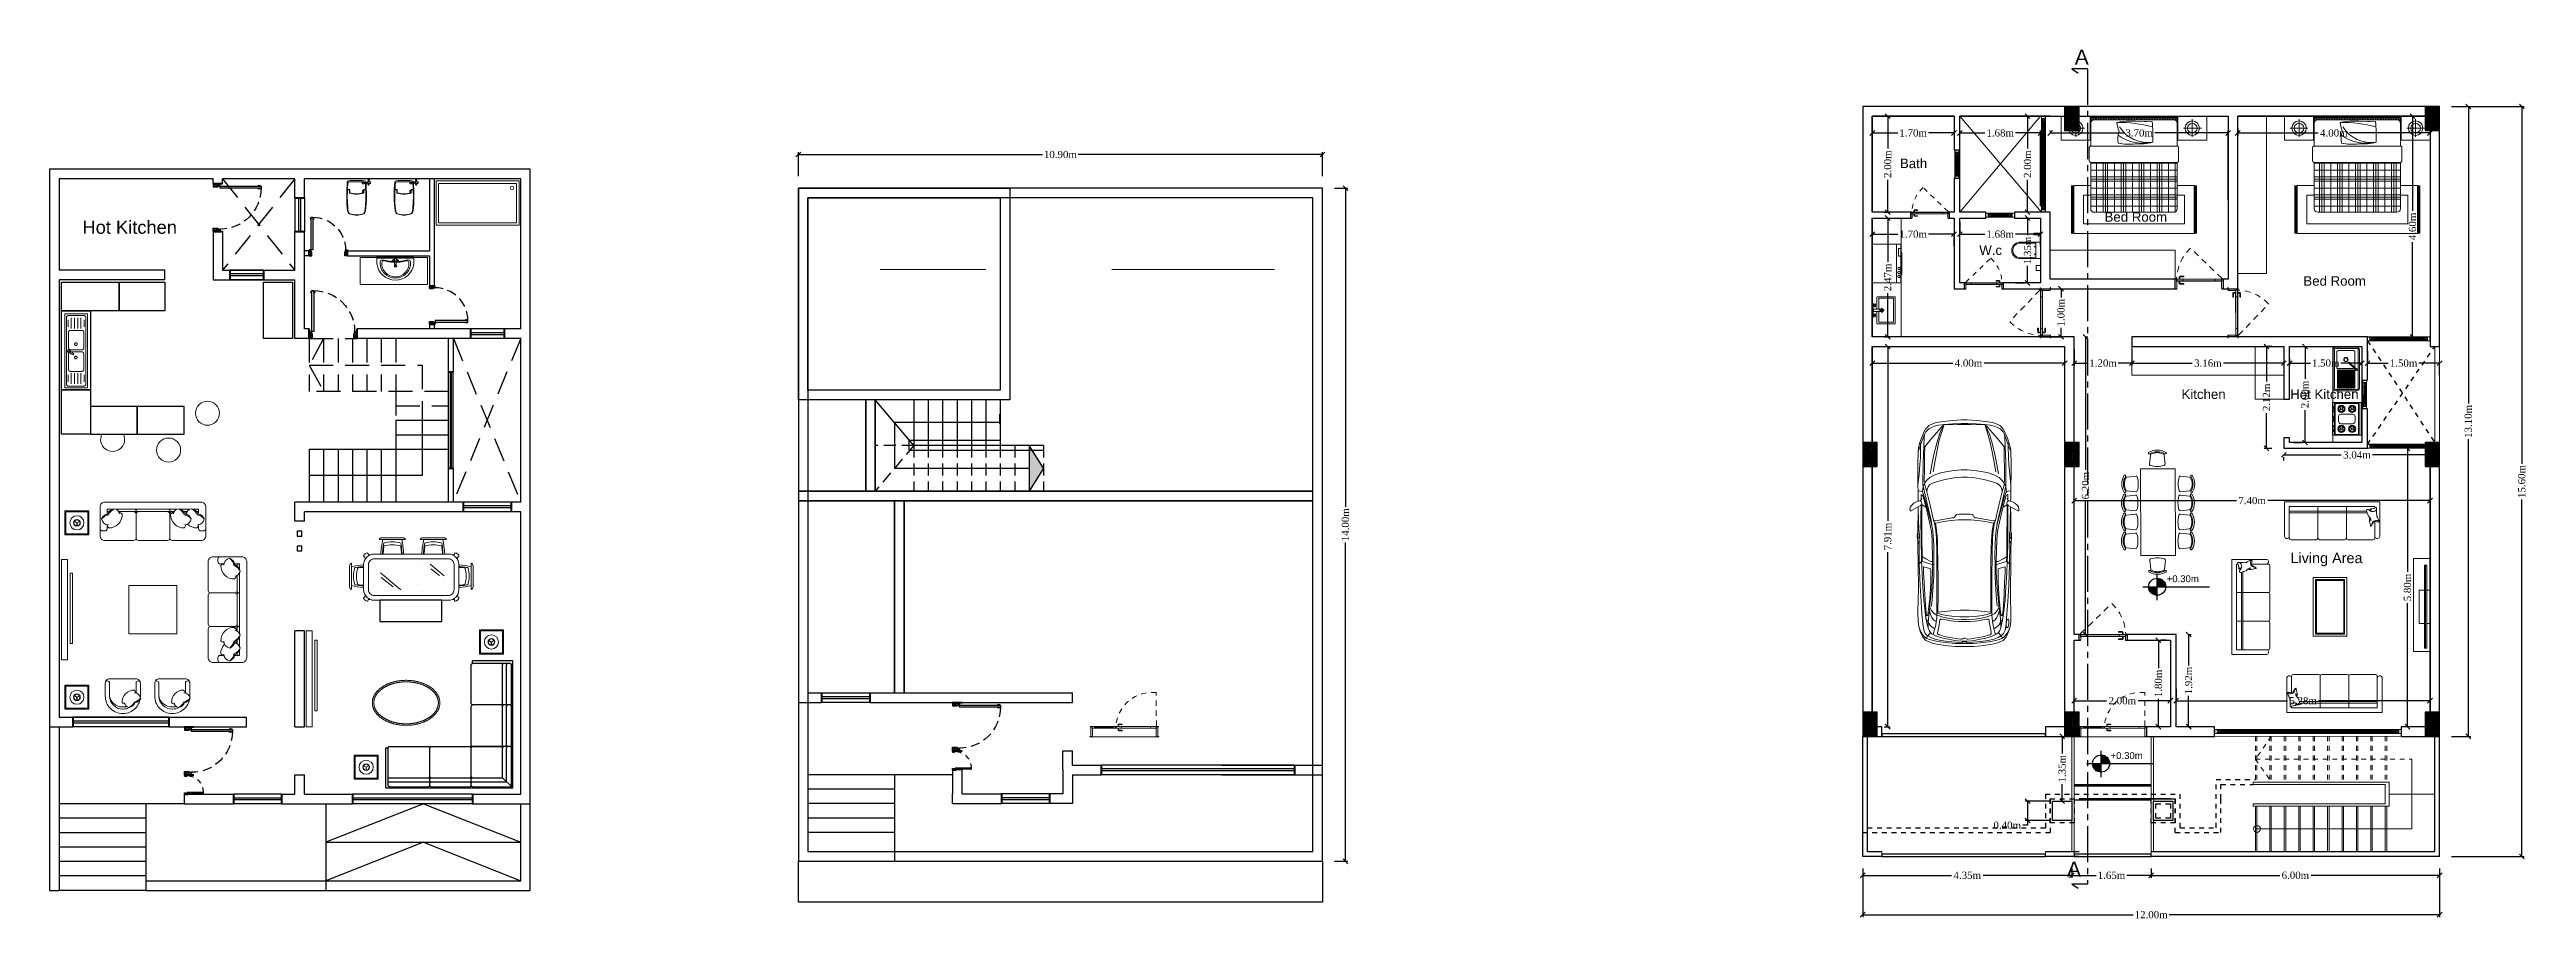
# Model space of a CAD drawing. Header units: millimetres. Extents: x 860 to 1444, y -43 to 267.
# Drawn here: x 1226.5 to 1278, y 216.6 to 234.7 of the extents above; entities that cross this region are included whole.
import ezdxf

# ---------------------------------------------------------------- set-up
doc = ezdxf.new("R2010")
doc.units = ezdxf.units.MM
doc.header["$MEASUREMENT"] = 0
for name, pattern in [('CENTER2', [1.125, 0.75, -0.125, 0.125, -0.125]), ('DASHED', [0.75, 0.5, -0.25]), ('DASHED2', [0.375, 0.25, -0.125]), ('HIDDEN', [0.375, 0.25, -0.125]), ('VW-01 Strichlinie kurz', [0.15748, 0.07874, -0.07874])]:
    doc.linetypes.add(name, pattern=pattern)
for name, color, linetype in [('C2-0.2', 7, 'Continuous'), ('Elevation', 251, 'Continuous'), ('TEXT', 252, 'Continuous'), ('windows', 252, 'Continuous')]:
    doc.layers.add(name, color=color, linetype=linetype)
for name, color, linetype, lineweight in [('CEILING', 7, 'Continuous', 30), ('Dimension', 250, 'Continuous', 9), ('Dimensions', 254, 'Continuous', 9), ('Doors', 252, 'Continuous', 9), ('furniture', 251, 'Continuous', 5), ('furniture int', 251, 'Continuous', 5), ('Furnitures', 251, 'Continuous', 5), ('HATCH', 252, 'Continuous', 5), ('WALL', 7, 'Continuous', 30)]:
    doc.layers.add(name, color=color, linetype=linetype, lineweight=lineweight)
doc.styles.add('Arial', font='arial.ttf')
doc.styles.add('Peshawa CENTER', font='times.ttf', dxfattribs={"height": 0.15})
doc.styles.get("Standard").update_dxf_attribs({"font": 'arial.ttf'})
doc.dimstyles.new('Peshawa', dxfattribs={"dimtxt": 0.15, "dimasz": 0.1, "dimexe": 0.05, "dimexo": 0.25, "dimgap": 0.05, "dimtad": 0, "dimtoh": 1, "dimzin": 0, "dimdsep": 46, "dimtxsty": 'Peshawa CENTER', "dimblk": 'OBLIQUE', "dimcen": 0.09, "dimclrd": 251, "dimclre": 251, "dimclrt": 7, "dimadec": 0, "dimazin": 0, "dimtfac": 1, "dimtofl": 0, "dimtmove": 0, "dimatfit": 3, "dimldrblk": 'NONE', "dimfxl": 0, "dimtolj": 1, "dimtzin": 0, "dimarcsym": 0})
pattern_1 = [(0, (-570.60621, -467.19772), (0.0254, 0.0254), [0.0254, -0.0254]), (90, (-570.58081, -467.19772), (-0.0254, 0.0254), [0.0254, -0.0254])]
pattern_2 = [(90, (455.27262, -394.906467), (-0.02032, 0.02032), [0.02032, -0.02032]), (180, (455.27262, -394.886147), (-0.02032, -0.02032), [0.02032, -0.02032])]

msp = doc.modelspace()

# ---------------------------------------------------------------- texts
at = {"color": 244, "true_color": 0x991b1e, "char_height": 0.3119752, "attachment_point": 1, "style": 'Peshawa CENTER'}
for insert in [(1268.6134, 234.71726), (1268.45269, 217.82948)]:
    msp.add_mtext_dynamic_manual_height_columns('{\\fArial|b0|i0|c0|p34;A}', width=7.2580436, gutter_width=1.81347, heights=[0], dxfattribs=dict(at, insert=insert))
at = {"attachment_point": 3, "style": 'Peshawa CENTER'}
for s, width, gutter_width, insert, char_height in [('{\\fArial|b0|i0|c0|p34;Bath }', 4.5809703, 1.14459, (1265.5442, 232.44722), 0.1969056), ('{\\fArial|b0|i0|c0|p34;Bed Room}', 4.5809703, 1.14459, (1270.53337, 231.33424), 0.1969056), ('{\\fArial|b0|i0|c0|p34;W.c }', 4.5809703, 1.14459, (1267.10173, 230.64208), 0.1969056), ('{\\fArial|b0|i0|c0|p34;Bed Room}', 4.5809703, 1.14459, (1274.66902, 230.00283), 0.1969056), ('{\\fArial|b0|i0|c0|p34; Kitchen}', 4.5809703, 1.14459, (1271.75156, 227.64781), 0.1969056), ('{\\fArial|b0|i0|c0|p34;Hot Kitchen}', 4.5809703, 1.14459, (1274.51638, 227.64781), 0.1969056), ('{\\fArial|b0|i0|c0|p34;Living Area}', 4.9932582, 1.2476, (1274.59952, 224.24976), 0.2146271)]:
    msp.add_mtext_dynamic_manual_height_columns(s, width=width, gutter_width=gutter_width, heights=[0], dxfattribs=dict(at, insert=insert, char_height=char_height))
at = {"insert": (1227.17516, 231.15759), "char_height": 0.2722962, "attachment_point": 1}
msp.add_mtext_dynamic_manual_height_columns('Hot Kitchen', width=2.8644106, gutter_width=12.5, heights=[0], dxfattribs=at)
at = {"layer": 'TEXT', "color": 7, "char_height": 0.141985, "attachment_point": 1, "style": 'Arial'}
for insert in [(1270.52718, 223.78192), (1269.36008, 220.10417)]:
    msp.add_mtext_dynamic_manual_height_columns('\\A1;+0.30m', width=2.0864793, gutter_width=1.32078, heights=[0], dxfattribs=dict(at, insert=insert))

# ---------------------------------------------------------------- blocks, each defined once
blk = doc.blocks.new('A$C4FAC6341')
at = {"ltscale": 0.4}
h = blk.add_hatch(dxfattribs=at)
h.set_pattern_fill('ZIGZAG', color=39, scale=0.008, style=0)
h.set_pattern_definition(pattern_1)
h.paths.add_polyline_path([(0.15, 1), (0, 1), (0, 0.93), (0.1, 0.93), (0.1, 0.945), (0.15, 0.945)])
h = blk.add_hatch(dxfattribs=at)
h.set_pattern_fill('ZIGZAG', color=39, scale=0.008, style=0)
h.set_pattern_definition(pattern_1)
h.paths.add_polyline_path([(0.15, 0.055), (0.149, 0.055, -0.238826), (0.145, 0.055), (0.1, 0.055), (0.1, 0.07), (0, 0.07), (0, 0), (0.15, 0)])
blk.add_hatch(color=34).paths.add_polyline_path([(0.151, 0.058, 1), (0.143, 0.058, 1)])
at = {"color": 34}
for p, q in [((0.15, 1), (0, 1)), ((0, 1), (0, 0.93)), ((0, 0.93), (0.1, 0.93)), ((0.1, 0.93), (0.1, 0.945)), ((0.1, 0.945), (0.15, 0.945)), ((0.15, 0.945), (0.15, 1)), ((0, 0.07), (0.1, 0.07)), ((0, 0), (0, 0.07)), ((0.1, 0.07), (0.1, 0.055)), ((0.1, 0.055), (0.15, 0.055)), ((1, 0.095), (0.15, 0.095)), ((0.15, 0.095), (0.15, 0.055)), ((0.15, 0.055), (1, 0.055)), ((0.15, 0.055), (0.15, 0)), ((1, 0.055), (1, 0.095)), ((0.15, 0), (0, 0))]:
    blk.add_line(p, q, dxfattribs=at)
at = {"lineweight": 40}
for p, q in [((0, 1), (0.2, 1)), ((0, 0), (0.2, 0))]:
    blk.add_line(p, q, dxfattribs=at)
at = {"color": 30}
for p, q in [((0.942, 0.11), (0.942, 0.105)), ((0.942, 0.105), (0.944, 0.105)), ((0.942, 0.045), (0.944, 0.045)), ((0.942, 0.04), (0.942, 0.045)), ((0.944, 0.105), (0.944, 0.108)), ((0.944, 0.045), (0.944, 0.042)), ((0.973, 0.1), (0.973, 0.095)), ((0.988, 0.1), (0.973, 0.1)), ((0.973, 0.095), (0.988, 0.095)), ((0.973, 0.05), (0.973, 0.055)), ((0.973, 0.055), (0.988, 0.055)), ((0.988, 0.05), (0.973, 0.05)), ((0.977, 0.104), (0.975, 0.104)), ((0.975, 0.104), (0.975, 0.1)), ((0.975, 0.1), (0.985, 0.1)), ((0.975, 0.05), (0.985, 0.05)), ((0.975, 0.046), (0.975, 0.05)), ((0.977, 0.046), (0.975, 0.046)), ((0.978, 0.105), (0.977, 0.105)), ((0.977, 0.105), (0.977, 0.104)), ((0.977, 0.104), (0.983, 0.104)), ((0.977, 0.046), (0.983, 0.046)), ((0.977, 0.045), (0.977, 0.046)), ((0.978, 0.045), (0.977, 0.045)), ((0.978, 0.105), (0.978, 0.109)), ((0.982, 0.105), (0.978, 0.105)), ((0.982, 0.045), (0.978, 0.045)), ((0.978, 0.045), (0.978, 0.041)), ((1, 0.055), (0.98, 0.055)), ((0.982, 0.105), (0.982, 0.11)), ((0.982, 0.105), (0.983, 0.105)), ((0.982, 0.045), (0.983, 0.045)), ((0.982, 0.045), (0.982, 0.04)), ((0.983, 0.105), (0.983, 0.104)), ((0.983, 0.104), (0.985, 0.104)), ((0.983, 0.046), (0.985, 0.046)), ((0.983, 0.045), (0.983, 0.046)), ((0.985, 0.104), (0.985, 0.1)), ((0.985, 0.046), (0.985, 0.05)), ((0.988, 0.095), (0.988, 0.1)), ((0.988, 0.055), (0.988, 0.05))]:
    blk.add_line(p, q, dxfattribs=at)
at = {"color": 34}
blk.add_circle((0.147, 0.058), 0.0036, dxfattribs=at)
at = {"color": 42, "linetype": 'DASHED', "ltscale": 0.4}
blk.add_arc((0.15, 0.095), 0.85, 0, 90, dxfattribs=at)
at = {"color": 30}
for centre, radius, start, end in [((0.962, 0.072), 0.0425, 61.9275, 118.0725), ((0.962, 0.077), 0.0425, 241.9275, 298.0725), ((0.961, 0.065), 0.0469, 69.2565, 111.7592), ((0.961, 0.085), 0.0469, 248.2408, 290.7435)]:
    blk.add_arc(centre, radius, start, end, dxfattribs=at)
blk = doc.blocks.new('*U235')
at = {"color": 24}
for p, q in [((63.411, 60.054), (65.911, 60.054)), ((63.411, 59.854), (65.911, 59.854))]:
    blk.add_line(p, q, dxfattribs=at)
at = {"lineweight": 40}
for p, q in [((63.411, 60.054), (63.411, 59.854)), ((65.911, 60.054), (65.911, 59.854))]:
    blk.add_line(p, q, dxfattribs=at)
at = {"color": 44}
for p, q in [((63.411, 59.974), (65.911, 59.974)), ((63.411, 59.934), (65.911, 59.934))]:
    blk.add_line(p, q, dxfattribs=at)
blk = doc.blocks.new('door small')
at = {"ltscale": 0.4}
h = blk.add_hatch(dxfattribs=at)
h.set_pattern_fill('ZIGZAG', color=39, scale=0.0064, angle=90, style=0)
h.set_pattern_definition(pattern_2)
h.paths.add_polyline_path([(80.714, 61.699), (80.714, 61.579), (80.77, 61.579), (80.77, 61.659), (80.758, 61.659), (80.758, 61.699)])
h = blk.add_hatch(dxfattribs=at)
h.set_pattern_fill('ZIGZAG', color=39, scale=0.0064, angle=90, style=0)
h.set_pattern_definition(pattern_2)
h.paths.add_polyline_path([(81.47, 61.699), (81.47, 61.697, -0.238826), (81.47, 61.695), (81.47, 61.659), (81.458, 61.659), (81.458, 61.579), (81.514, 61.579), (81.514, 61.699)])
blk.add_hatch(color=34).paths.add_polyline_path([(81.468, 61.699, 1), (81.468, 61.693, 1)])
at = {"color": 30}
for p, q in [((81.43, 62.364), (81.426, 62.364)), ((81.43, 62.361), (81.428, 62.361)), ((81.43, 62.365), (81.431, 62.365)), ((81.43, 62.364), (81.43, 62.365)), ((81.43, 62.364), (81.43, 62.361)), ((81.43, 62.361), (81.43, 62.36)), ((81.43, 62.36), (81.431, 62.36)), ((81.431, 62.367), (81.434, 62.367)), ((81.431, 62.365), (81.431, 62.367)), ((81.431, 62.36), (81.431, 62.365)), ((81.431, 62.36), (81.431, 62.359)), ((81.431, 62.359), (81.434, 62.359)), ((81.434, 62.369), (81.434, 62.357)), ((81.438, 62.369), (81.434, 62.369)), ((81.434, 62.359), (81.434, 62.367)), ((81.434, 62.357), (81.438, 62.357)), ((81.438, 62.357), (81.438, 62.369)), ((81.47, 62.379), (81.47, 62.363)), ((81.47, 62.369), (81.474, 62.369)), ((81.47, 62.357), (81.47, 62.369)), ((81.474, 62.357), (81.47, 62.357)), ((81.474, 62.369), (81.474, 62.357)), ((81.474, 62.359), (81.474, 62.367)), ((81.478, 62.367), (81.474, 62.367)), ((81.478, 62.359), (81.474, 62.359)), ((81.478, 62.365), (81.478, 62.367)), ((81.478, 62.36), (81.478, 62.365)), ((81.478, 62.364), (81.478, 62.365)), ((81.478, 62.365), (81.478, 62.365)), ((81.478, 62.364), (81.478, 62.361)), ((81.478, 62.364), (81.482, 62.364)), ((81.478, 62.361), (81.478, 62.36)), ((81.478, 62.361), (81.481, 62.361)), ((81.478, 62.36), (81.478, 62.359)), ((81.478, 62.36), (81.478, 62.36)), ((81.426, 62.332), (81.43, 62.332)), ((81.43, 62.334), (81.428, 62.334)), ((81.43, 62.332), (81.43, 62.334)), ((81.478, 62.334), (81.481, 62.334)), ((81.478, 62.332), (81.478, 62.334)), ((81.482, 62.332), (81.478, 62.332))]:
    blk.add_line(p, q, dxfattribs=at)
at = {"color": 34}
for p, q in [((81.438, 62.379), (81.438, 61.699)), ((81.47, 62.379), (81.438, 62.379)), ((81.47, 61.699), (81.47, 62.379)), ((80.714, 61.699), (80.714, 61.579)), ((80.758, 61.699), (80.714, 61.699)), ((80.714, 61.579), (80.77, 61.579)), ((80.758, 61.659), (80.758, 61.699)), ((80.77, 61.659), (80.758, 61.659)), ((80.77, 61.579), (80.77, 61.659)), ((81.438, 61.699), (81.47, 61.699)), ((81.458, 61.579), (81.458, 61.659)), ((81.458, 61.659), (81.47, 61.659)), ((81.514, 61.579), (81.458, 61.579)), ((81.47, 61.659), (81.47, 61.699)), ((81.47, 61.699), (81.514, 61.699)), ((81.514, 61.699), (81.514, 61.579))]:
    blk.add_line(p, q, dxfattribs=at)
at = {"lineweight": 40}
for p, q in [((80.714, 61.579), (80.714, 61.679)), ((81.514, 61.579), (81.514, 61.679))]:
    blk.add_line(p, q, dxfattribs=at)
at = {"color": 34}
blk.add_circle((81.468, 61.696), 0.00288, dxfattribs=at)
at = {"color": 42, "linetype": 'DASHED', "ltscale": 0.4}
blk.add_arc((81.438, 61.699), 0.68, 90, 180, dxfattribs=at)
at = {"color": 30}
for centre, radius, start, end in [((81.456, 62.348), 0.034, 151.9275, 208.0725), ((81.463, 62.348), 0.0375, 159.2565, 201.7592), ((81.446, 62.348), 0.0375, 338.2408, 20.7435), ((81.452, 62.348), 0.034, 331.9275, 28.0725)]:
    blk.add_arc(centre, radius, start, end, dxfattribs=at)
blk = doc.blocks.new('*U233')
at = {"color": 24}
for p, q in [((63.911, 60.054), (65.911, 60.054)), ((63.911, 59.854), (65.911, 59.854))]:
    blk.add_line(p, q, dxfattribs=at)
at = {"lineweight": 40}
for p, q in [((63.911, 60.054), (63.911, 59.854)), ((65.911, 60.054), (65.911, 59.854))]:
    blk.add_line(p, q, dxfattribs=at)
at = {"color": 44}
for p, q in [((63.911, 59.974), (65.911, 59.974)), ((63.911, 59.934), (65.911, 59.934))]:
    blk.add_line(p, q, dxfattribs=at)
blk = doc.blocks.new('*U225')
at = {"color": 152, "lineweight": 5, "true_color": 0x2776bb}
for p, q in [((92.477, 64.648), (93.913, 64.648)), ((92.477, 63.882), (92.477, 64.648)), ((92.519, 64.606), (93.871, 64.606)), ((92.519, 63.923), (92.519, 64.606)), ((93.871, 64.606), (93.871, 63.923)), ((93.913, 64.648), (93.913, 63.882)), ((93.913, 63.882), (92.477, 63.882)), ((93.871, 63.923), (92.519, 63.923))]:
    blk.add_line(p, q, dxfattribs=at)
blk.add_circle((92.599, 64.529), 0.03, dxfattribs=at)
blk = doc.blocks.new('basin')
at = {"color": 152, "lineweight": 5, "ltscale": 2, "true_color": 0x2776bb}
for p, q in [((94.433, 62.81), (94.433, 61.257)), ((95.06, 62.81), (94.433, 62.81)), ((95.063, 62.492), (94.913, 62.492)), ((95.06, 62.81), (95.06, 61.257)), ((94.898, 62.058), (94.898, 62.077)), ((94.907, 62.085), (94.912, 62.085)), ((94.912, 62.049), (94.907, 62.049)), ((94.951, 62.168), (94.948, 62.067)), ((94.951, 61.966), (94.948, 62.067)), ((94.997, 62.13), (94.969, 62.121)), ((94.969, 62.121), (94.977, 62.099)), ((94.969, 62.013), (94.977, 62.036)), ((94.997, 62.004), (94.969, 62.013)), ((94.971, 62.12), (94.977, 62.102)), ((94.971, 62.015), (94.977, 62.032)), ((94.977, 62.122), (94.983, 62.104)), ((94.978, 62.099), (94.977, 62.099)), ((94.978, 62.035), (94.977, 62.036)), ((94.977, 62.013), (94.983, 62.03)), ((95.004, 62.108), (94.978, 62.099)), ((95.004, 62.026), (94.978, 62.035)), ((94.98, 62.123), (94.986, 62.106)), ((94.98, 62.012), (94.986, 62.029)), ((94.982, 62.123), (94.988, 62.106)), ((94.982, 62.011), (94.988, 62.028)), ((94.986, 62.125), (94.992, 62.107)), ((94.986, 62.01), (94.992, 62.027)), ((94.987, 62.125), (94.993, 62.108)), ((94.987, 62.009), (94.993, 62.026)), ((95.06, 61.257), (94.433, 61.257)), ((95.063, 61.642), (94.913, 61.642))]:
    blk.add_line(p, q, dxfattribs=at)
at = {"color": 152, "lineweight": 5, "true_color": 0x2776bb}
for p, q in [((95.043, 62.492), (95.043, 61.642)), ((95.063, 62.492), (95.063, 61.642)), ((94.991, 62.126), (94.997, 62.109)), ((94.991, 62.008), (94.997, 62.025)), ((94.993, 62.085), (95.019, 62.085)), ((94.993, 62.05), (95.019, 62.05)), ((94.996, 62.128), (95.002, 62.111)), ((94.996, 62.006), (95.002, 62.023)), ((94.997, 62.13), (95.005, 62.108)), ((94.997, 62.004), (95.005, 62.026)), ((95.005, 62.108), (95.004, 62.108)), ((95.005, 62.026), (95.004, 62.026)), ((95.035, 62.059), (95.035, 62.076))]:
    blk.add_line(p, q, dxfattribs=at)
at = {"color": 152, "lineweight": 5, "ltscale": 2, "true_color": 0x2776bb}
for radius in [0.0305, 0.0205]:
    blk.add_circle((94.861, 62.067), radius, dxfattribs=at)
for centre, radius, start, end in [((94.961, 62.067), 0.428, 96.4313, 263.5687), ((94.928, 62.074), 0.345, 89.1405, 181.0704), ((94.928, 62.061), 0.345, 178.9296, 270.8595), ((94.915, 62.078), 0.302, 85.7134, 181.9195), ((94.915, 62.057), 0.302, 178.0805, 274.2866), ((94.907, 62.077), 0.0086, 90, 180), ((94.907, 62.058), 0.0086, 180, 270), ((94.962, 63.067), 0.983, 267.1114, 270.3003), ((94.968, 61.063), 0.987, 90.0488, 93.2135), ((94.936, 62.334), 0.0445, 352.2192, 88.4573), ((95.523, 62.135), 0.573, 164.9307, 176.6575), ((95.523, 61.999), 0.573, 183.3425, 195.0693), ((94.993, 62.067), 0.0309, 115.9425, 147.2149), ((94.964, 62.439), 0.355, 270.4992, 274.6989), ((94.967, 61.696), 0.355, 85.854, 90.0823), ((94.993, 62.067), 0.0309, 212.126, 244.0575), ((94.983, 62.126), 0.0146, 19.022, 199.022), ((94.97, 62.119), 0.00182, 19.022, 94.2537), ((94.97, 62.015), 0.00182, 265.7463, 340.978), ((94.983, 62.009), 0.0146, 160.978, 340.978), ((94.728, 62.363), 0.255, 342.0009, 352.2192), ((94.728, 61.772), 0.255, 7.7808, 17.9991), ((94.993, 62.068), 0.0255, 52.5282, 140.3555), ((94.993, 62.067), 0.0255, 220.3997, 307.4718), ((94.979, 62.122), 0.00182, 19.022, 199.022), ((94.976, 62.102), 0.00182, 303.7903, 19.022), ((94.976, 62.033), 0.00182, 340.978, 56.2097), ((94.979, 62.012), 0.00182, 160.978, 340.978), ((95.068, 62.127), 0.0941, 197.3915, 200.1067), ((95.068, 62.007), 0.0941, 159.8933, 162.6085), ((94.993, 62.067), 0.0309, 61.7443, 115.9425), ((94.993, 62.067), 0.0309, 244.0575, 298.2557), ((94.984, 62.124), 0.00182, 19.022, 199.022), ((94.984, 62.01), 0.00182, 160.978, 340.978), ((94.985, 62.105), 0.00182, 199.022, 19.022), ((94.985, 62.029), 0.00182, 340.978, 160.978), ((94.989, 62.126), 0.00182, 19.022, 199.022), ((94.989, 62.009), 0.00182, 160.978, 340.978), ((94.936, 61.8), 0.0445, 271.5427, 7.7808)]:
    blk.add_arc(centre, radius, start, end, dxfattribs=at)
at = {"color": 152, "lineweight": 5, "true_color": 0x2776bb}
for centre, radius, start, end in [((94.99, 62.107), 0.00182, 199.022, 19.022), ((94.99, 62.028), 0.00182, 340.978, 160.978), ((94.995, 62.108), 0.00182, 199.022, 19.022), ((94.995, 62.026), 0.00182, 340.978, 160.978), ((94.998, 62.129), 0.00182, 123.7903, 199.022), ((94.998, 62.006), 0.00182, 160.978, 236.2097), ((95.004, 62.112), 0.00182, 199.022, 274.2537), ((95.004, 62.023), 0.00182, 85.7463, 160.978), ((94.916, 62.075), 0.0941, 12.0079, 20.6524), ((94.916, 62.06), 0.0941, 339.3476, 347.9921), ((94.993, 62.067), 0.0309, 37.8377, 61.7443), ((94.993, 62.067), 0.0309, 298.2557, 323.6654), ((95.035, 62.19), 0.106, 255.7157, 260.6427), ((95.035, 61.945), 0.106, 99.3573, 104.2843), ((95.035, 62.19), 0.106, 260.6427, 265.2595), ((95.035, 61.945), 0.106, 94.7405, 99.3573), ((95.026, 62.076), 0.00876, 0, 90), ((95.026, 62.059), 0.00876, 270, 0)]:
    blk.add_arc(centre, radius, start, end, dxfattribs=at)
at = {"color": 152, "lineweight": 5, "ltscale": 2, "true_color": 0x2776bb}
for points in [[(94.963, 62.067), (94.966, 62.159), (94.986, 62.278), (94.979, 62.409), (94.933, 62.418)], [(94.963, 62.067), (94.966, 61.976), (94.986, 61.856), (94.979, 61.726), (94.933, 61.716)]]:
    blk.add_spline(points, degree=3, dxfattribs=at)
blk = doc.blocks.new('toilet')
at = {"color": 152, "lineweight": 5, "true_color": 0x2776bb}
for points in [[(91.353, 62.953), (91.347, 62.953), (91.347, 62.921), (91.353, 62.921)], [(91.353, 62.953), (91.353, 62.937)], [(91.353, 62.921), (91.353, 62.937)], [(91.373, 62.954), (91.358, 62.954), (91.358, 62.937)], [(91.403, 62.92), (91.358, 62.92), (91.358, 62.937)], [(91.411, 63.019), (91.364, 63.019)], [(91.378, 62.964), (91.373, 62.964), (91.373, 62.954), (91.388, 62.954)], [(91.373, 62.92), (91.373, 62.908)], [(91.373, 62.908), (91.403, 62.908)], [(91.373, 62.908), (91.38, 62.902), (91.388, 62.902)], [(91.398, 63.004), (91.398, 62.964), (91.378, 62.964), (91.378, 63.004)], [(91.395, 63.004), (91.38, 63.004)], [(91.38, 62.902), (91.38, 62.886), (91.388, 62.886)], [(91.398, 62.964), (91.403, 62.964), (91.403, 62.954), (91.388, 62.954)], [(91.403, 62.908), (91.395, 62.902), (91.388, 62.902)], [(91.395, 62.902), (91.395, 62.886), (91.388, 62.886)], [(91.403, 62.954), (91.405, 62.95), (91.445, 62.95)], [(91.403, 62.92), (91.405, 62.925), (91.443, 62.925)], [(91.403, 62.908), (91.403, 62.92)], [(91.487, 62.955), (91.638, 62.955)], [(91.789, 62.955), (91.638, 62.955)]]:
    blk.add_lwpolyline(points, dxfattribs=at)
for points in [[(91.358, 62.954, 0.141943), (91.353, 62.953, 0.425136)], [(91.358, 62.92, -0.141943), (91.353, 62.921, -0.425136)], [(91.364, 63.019, 0.356543), (91.38, 63.004)], [(91.388, 63.004, -0.004949), (91.388, 63.004), (91.388, 63.004)], [(91.411, 63.019, -0.356543), (91.395, 63.004)], [(91.45, 62.349, -0.04919), (91.445, 62.952, -0.368917), (91.473, 62.979, -0.0169), (91.638, 62.984)], [(91.448, 62.79, -0.01351), (91.457, 62.927, -0.016483)], [(91.825, 62.349, 0.04919), (91.831, 62.952, 0.368917), (91.803, 62.979, 0.0169), (91.638, 62.984)], [(91.827, 62.79, 0.01351), (91.819, 62.927, 0.016483)], [(91.448, 62.79, 0.043004), (91.464, 62.346, 0.219238), (91.497, 62.292, 0.091529), (91.638, 62.268)], [(91.448, 62.789), (91.486, 62.789, -0.414214), (91.487, 62.788), (91.487, 62.728, 0.348217), (91.497, 62.716, 0.057678), (91.638, 62.7, 0.057678)], [(91.449, 62.796), (91.486, 62.796, -0.414214), (91.494, 62.788), (91.494, 62.728, 0.348217), (91.498, 62.723, 0.057678), (91.638, 62.707)], [(91.827, 62.796), (91.789, 62.796, 0.414214), (91.781, 62.788), (91.781, 62.728, -0.348217), (91.777, 62.723, -0.057678), (91.638, 62.707)], [(91.827, 62.79, -0.043004), (91.812, 62.346, -0.219238), (91.779, 62.292, -0.091529), (91.638, 62.268)], [(91.827, 62.789), (91.789, 62.789, 0.414214), (91.788, 62.788), (91.788, 62.728, -0.348217), (91.779, 62.716, -0.057678), (91.638, 62.7, -0.057678)]]:
    blk.add_lwpolyline(points, format="xyb", dxfattribs=at)
blk.add_lwpolyline([(91.48, 62.919, 0.414214), (91.485, 62.914), (91.514, 62.914, 0.414214), (91.519, 62.919), (91.519, 62.939, 0.414214), (91.514, 62.944), (91.485, 62.944, 0.414214), (91.48, 62.939)], format="xyb", close=True, dxfattribs=at)
for points in [[(91.516, 62.773), (91.516, 62.767), (91.51, 62.767), (91.51, 62.773)], [(91.516, 62.764), (91.516, 62.758), (91.51, 62.758), (91.51, 62.764)], [(91.516, 62.755), (91.516, 62.749), (91.51, 62.749), (91.51, 62.755)], [(91.516, 62.746), (91.516, 62.74), (91.51, 62.74), (91.51, 62.746)], [(91.516, 62.737), (91.516, 62.731), (91.51, 62.731), (91.51, 62.737)]]:
    blk.add_lwpolyline(points, close=True, dxfattribs=at)
for centre, radius, start, end in [((91.427, 62.937), 0.0251, 150.6973, 209.3027), ((91.487, 62.925), 0.03, 90, 175.1249), ((91.789, 62.925), 0.03, 4.8751, 90), ((91.534, 62.362), 0.085, 186.0444, 255.5516), ((91.741, 62.362), 0.085, 284.4484, 353.9556), ((91.638, 62.764), 0.5, 255.5516, 270), ((91.638, 62.764), 0.5, 270, 284.4484)]:
    blk.add_arc(centre, radius, start, end, dxfattribs=at)
blk = doc.blocks.new('din')
at = {"color": 152, "lineweight": 5, "true_color": 0x2776bb}
for p, q in [((16034.503, 8599.733), (16034.999, 8599.733)), ((16035.278, 8599.733), (16035.774, 8599.733)), ((16034.036, 8598.791), (16034.036, 8599.287)), ((16034.81, 8599.267), (16034.549, 8599.05)), ((16034.797, 8599.181), (16034.635, 8599.053)), ((16034.969, 8599.308), (16034.97, 8599.308)), ((16035.752, 8599.105), (16035.365, 8598.782)), ((16035.739, 8599.019), (16035.511, 8598.838)), ((16036.3, 8598.791), (16036.3, 8599.287)), ((16034.969, 8598.749), (16034.97, 8598.749))]:
    blk.add_line(p, q, dxfattribs=at)
for points in [[(16034.469, 8599.46), (16035.869, 8599.46, -0.414214), (16036.069, 8599.26), (16036.069, 8598.787, -0.414214), (16035.869, 8598.587), (16034.469, 8598.587, -0.414214), (16034.269, 8598.787), (16034.269, 8599.26, -0.414214)], [(16034.469, 8599.37), (16035.869, 8599.37, -0.414214), (16035.979, 8599.26), (16035.979, 8598.787, -0.414214), (16035.869, 8598.677), (16034.469, 8598.677, -0.414214), (16034.359, 8598.787), (16034.359, 8599.26, -0.414214)]]:
    blk.add_lwpolyline(points, format="xyb", close=True, dxfattribs=at)
for points in [[(16034.999, 8599.733, 0.333667), (16034.951, 8599.769), (16034.551, 8599.769, 0.333667), (16034.503, 8599.733)], [(16035.774, 8599.733, 0.333667), (16035.726, 8599.769), (16035.326, 8599.769, 0.333667), (16035.278, 8599.733)], [(16034.036, 8599.287, 0.333667), (16034, 8599.239), (16034, 8598.839, 0.333667), (16034.036, 8598.791)], [(16036.3, 8599.287, -0.333667), (16036.336, 8599.239), (16036.336, 8598.839, -0.333667), (16036.3, 8598.791)]]:
    blk.add_lwpolyline(points, format="xyb", dxfattribs=at)
at = {"color": 152, "true_color": 0x2776bb}
blk.add_lwpolyline([(16035.765, 8598.187), (16034.588, 8598.187), (16034.588, 8598.587), (16035.765, 8598.587)], close=True, dxfattribs=at)
at = {"color": 152, "lineweight": 5, "true_color": 0x2776bb}
for centre, start, end in [((16034.753, 8599.15), 72.7033, 107.2967), ((16034.753, 8599.094), 72.7033, 107.2967), ((16035.528, 8599.15), 72.7033, 107.2967), ((16035.528, 8599.094), 72.7033, 107.2967), ((16034.618, 8599.041), 162.7033, 197.2967), ((16034.674, 8599.041), 162.7033, 197.2967), ((16035.662, 8599.041), 342.7033, 17.2967), ((16035.717, 8599.041), 342.7033, 17.2967)]:
    blk.add_arc(centre, 0.543, start, end, dxfattribs=at)
for centre, major_axis, start_param, end_param in [((16034.753, 8599.369), (0, -0.632), 4.099527, 4.56758), ((16034.753, 8599.369), (0, -0.632), 7.99879, 8.466844), ((16035.528, 8599.369), (0, -0.632), 4.099527, 4.56758), ((16035.528, 8599.369), (0, -0.632), 7.99879, 8.466844), ((16034.399, 8599.041), (0.632, 0), 8.062748, 8.466844), ((16034.399, 8599.041), (0.632, 0), 4.099527, 4.503623)]:
    blk.add_ellipse(centre, major_axis=major_axis, ratio=0.345133, start_param=start_param, end_param=end_param, dxfattribs=at)
at = {"color": 152, "lineweight": 5, "true_color": 0x2776bb, "extrusion": (0, 0, -1)}
for start_param, end_param in [(4.923784, 5.325251), (0.957934, 1.359402)]:
    blk.add_ellipse((16035.937, 8599.041), major_axis=(0.632, 0), ratio=0.345133, start_param=start_param, end_param=end_param, dxfattribs=at)
at = {"color": 152, "lineweight": 5, "true_color": 0x2776bb}
for points, knots in [([(16034.296, 8599.362), (16034.296, 8599.371), (16034.293, 8599.387), (16034.288, 8599.41), (16034.258, 8599.408), (16034.281, 8599.459), (16034.304, 8599.474), (16034.349, 8599.488), (16034.35, 8599.465), (16034.355, 8599.447), (16034.376, 8599.449), (16034.39, 8599.447), (16034.395, 8599.446)], [25.854151, 25.854151, 25.854151, 25.854151, 52.771329, 71.894905, 86.117928, 121.954734, 172.04851, 202.476174, 216.691855, 230.01003, 254.635643, 269.112988, 269.112988, 269.112988, 269.112988]), ([(16034.592, 8599.669), (16034.589, 8599.653), (16034.586, 8599.637), (16034.58, 8599.594), (16034.576, 8599.568), (16034.571, 8599.514), (16034.569, 8599.487), (16034.568, 8599.46)], [4.2084563, 4.2084563, 4.2084563, 4.2084563, 4.2962292, 4.2962292, 4.433179, 4.433179, 4.5651263, 4.5651263, 4.5651263, 4.5651263]), ([(16034.594, 8599.613), (16034.59, 8599.59), (16034.587, 8599.565), (16034.582, 8599.514), (16034.58, 8599.487), (16034.579, 8599.46)], [4.3081151, 4.3081151, 4.3081151, 4.3081151, 4.433179, 4.433179, 4.5651263, 4.5651263, 4.5651263, 4.5651263]), ([(16034.925, 8599.46), (16034.924, 8599.485), (16034.922, 8599.51), (16034.917, 8599.561), (16034.914, 8599.588), (16034.91, 8599.614)], [8.0012444, 8.0012444, 8.0012444, 8.0012444, 8.1227425, 8.1227425, 8.2598231, 8.2598231, 8.2598231, 8.2598231]), ([(16034.939, 8599.46), (16034.938, 8599.485), (16034.936, 8599.51), (16034.931, 8599.563), (16034.927, 8599.591), (16034.921, 8599.635), (16034.918, 8599.652), (16034.915, 8599.669)], [8.0012444, 8.0012444, 8.0012444, 8.0012444, 8.1227425, 8.1227425, 8.2664644, 8.2664644, 8.3579144, 8.3579144, 8.3579144, 8.3579144]), ([(16035.367, 8599.669), (16035.364, 8599.653), (16035.361, 8599.637), (16035.355, 8599.594), (16035.351, 8599.568), (16035.346, 8599.514), (16035.344, 8599.487), (16035.343, 8599.46)], [4.2084563, 4.2084563, 4.2084563, 4.2084563, 4.2962292, 4.2962292, 4.433179, 4.433179, 4.5651263, 4.5651263, 4.5651263, 4.5651263]), ([(16035.369, 8599.613), (16035.365, 8599.59), (16035.362, 8599.565), (16035.357, 8599.514), (16035.355, 8599.487), (16035.354, 8599.46)], [4.3081151, 4.3081151, 4.3081151, 4.3081151, 4.433179, 4.433179, 4.5651263, 4.5651263, 4.5651263, 4.5651263]), ([(16035.7, 8599.46), (16035.699, 8599.485), (16035.697, 8599.51), (16035.692, 8599.561), (16035.689, 8599.588), (16035.685, 8599.614)], [8.0012444, 8.0012444, 8.0012444, 8.0012444, 8.1227425, 8.1227425, 8.2598231, 8.2598231, 8.2598231, 8.2598231]), ([(16035.714, 8599.46), (16035.713, 8599.485), (16035.711, 8599.51), (16035.706, 8599.563), (16035.703, 8599.591), (16035.696, 8599.635), (16035.693, 8599.652), (16035.69, 8599.669)], [8.0012444, 8.0012444, 8.0012444, 8.0012444, 8.1227425, 8.1227425, 8.2664644, 8.2664644, 8.3579144, 8.3579144, 8.3579144, 8.3579144]), ([(16036.041, 8599.363), (16036.042, 8599.372), (16036.044, 8599.387), (16036.049, 8599.41), (16036.079, 8599.408), (16036.056, 8599.459), (16036.033, 8599.474), (16035.988, 8599.488), (16035.987, 8599.465), (16035.982, 8599.447), (16035.961, 8599.449), (16035.948, 8599.447), (16035.943, 8599.446)], [26.596612, 26.596612, 26.596612, 26.596612, 52.771329, 71.894905, 86.117928, 121.954734, 172.04851, 202.476174, 216.691855, 230.01003, 254.635643, 268.767944, 268.767944, 268.767944, 268.767944]), ([(16034.269, 8599.224), (16034.257, 8599.223), (16034.246, 8599.222), (16034.206, 8599.219), (16034.178, 8599.215), (16034.133, 8599.209), (16034.116, 8599.206), (16034.1, 8599.203)], [8.0663515, 8.0663515, 8.0663515, 8.0663515, 8.1227425, 8.1227425, 8.2664644, 8.2664644, 8.3579144, 8.3579144, 8.3579144, 8.3579144]), ([(16034.269, 8599.21), (16034.257, 8599.209), (16034.246, 8599.208), (16034.207, 8599.205), (16034.18, 8599.202), (16034.154, 8599.198)], [8.0663515, 8.0663515, 8.0663515, 8.0663515, 8.1227425, 8.1227425, 8.2598231, 8.2598231, 8.2598231, 8.2598231]), ([(16034.155, 8598.881), (16034.179, 8598.878), (16034.203, 8598.875), (16034.242, 8598.871), (16034.255, 8598.87), (16034.269, 8598.869)], [4.3081151, 4.3081151, 4.3081151, 4.3081151, 4.433179, 4.433179, 4.5000191, 4.5000191, 4.5000191, 4.5000191]), ([(16036.069, 8599.224), (16036.08, 8599.223), (16036.091, 8599.222), (16036.13, 8599.219), (16036.158, 8599.215), (16036.203, 8599.209), (16036.219, 8599.206), (16036.236, 8599.203)], [8.0690291, 8.0690291, 8.0690291, 8.0690291, 8.1227425, 8.1227425, 8.2664644, 8.2664644, 8.3579144, 8.3579144, 8.3579144, 8.3579144]), ([(16036.069, 8599.21), (16036.08, 8599.209), (16036.091, 8599.208), (16036.129, 8599.205), (16036.156, 8599.202), (16036.182, 8599.198)], [8.0690291, 8.0690291, 8.0690291, 8.0690291, 8.1227425, 8.1227425, 8.2598231, 8.2598231, 8.2598231, 8.2598231]), ([(16036.181, 8598.881), (16036.157, 8598.878), (16036.133, 8598.875), (16036.095, 8598.871), (16036.082, 8598.87), (16036.069, 8598.869)], [4.3081151, 4.3081151, 4.3081151, 4.3081151, 4.433179, 4.433179, 4.4973415, 4.4973415, 4.4973415, 4.4973415]), ([(16034.1, 8598.88), (16034.116, 8598.877), (16034.132, 8598.874), (16034.174, 8598.867), (16034.201, 8598.864), (16034.242, 8598.86), (16034.255, 8598.859), (16034.269, 8598.858)], [4.2084563, 4.2084563, 4.2084563, 4.2084563, 4.2962292, 4.2962292, 4.433179, 4.433179, 4.5000191, 4.5000191, 4.5000191, 4.5000191]), ([(16034.296, 8598.686), (16034.295, 8598.678), (16034.293, 8598.663), (16034.288, 8598.641), (16034.258, 8598.643), (16034.281, 8598.592), (16034.304, 8598.577), (16034.349, 8598.563), (16034.35, 8598.585), (16034.355, 8598.604), (16034.374, 8598.602), (16034.386, 8598.603), (16034.389, 8598.604)], [28.55667, 28.55667, 28.55667, 28.55667, 52.771329, 71.894905, 86.117928, 121.954734, 172.04851, 202.476174, 216.691855, 230.01003, 254.635643, 263.792895, 263.792895, 263.792895, 263.792895]), ([(16036.041, 8598.685), (16036.042, 8598.677), (16036.044, 8598.663), (16036.049, 8598.641), (16036.079, 8598.643), (16036.056, 8598.592), (16036.033, 8598.577), (16035.988, 8598.563), (16035.987, 8598.585), (16035.982, 8598.604), (16035.963, 8598.602), (16035.951, 8598.603), (16035.948, 8598.604)], [29.290825, 29.290825, 29.290825, 29.290825, 52.771329, 71.894905, 86.117928, 121.954734, 172.04851, 202.476174, 216.691855, 230.01003, 254.635643, 263.419397, 263.419397, 263.419397, 263.419397]), ([(16036.236, 8598.88), (16036.22, 8598.877), (16036.204, 8598.874), (16036.162, 8598.867), (16036.135, 8598.864), (16036.095, 8598.86), (16036.082, 8598.859), (16036.069, 8598.858)], [4.2084563, 4.2084563, 4.2084563, 4.2084563, 4.2962292, 4.2962292, 4.433179, 4.433179, 4.4973415, 4.4973415, 4.4973415, 4.4973415])]:
    blk.add_open_spline(points, degree=3, knots=knots, dxfattribs=at)
blk = doc.blocks.new('big couch')
at = {"color": 152, "lineweight": 5, "ltscale": 0.03, "true_color": 0x2776bb}
blk.add_lwpolyline([(94.053, 62.539, -0.414214), (94.153, 62.639), (94.753, 62.639, -0.414214), (94.803, 62.589, -0.414214), (94.853, 62.639), (95.453, 62.639, -0.414214), (95.503, 62.589, -0.414214), (95.553, 62.639), (96.153, 62.639, -0.414214), (96.253, 62.539), (96.253, 61.939, -0.414214), (96.153, 61.839), (94.153, 61.839, -0.414214), (94.053, 61.939)], format="xyb", close=True, dxfattribs=at)
at = {"color": 152, "lineweight": 5, "true_color": 0x2776bb}
for points in [[(94.053, 62.389, -0.414214), (94.103, 62.439), (94.153, 62.439, -0.414214), (94.203, 62.389), (94.203, 62.312)], [(94.203, 62.312, -0.165541), (94.234, 62.378, -0.425989), (94.515, 62.092, -0.121523), (94.448, 62.052)], [(94.753, 62.039, 0.414214), (94.803, 62.089), (94.803, 62.589, 0.415249)], [(95.553, 62.039, -0.414214), (95.503, 62.089), (95.503, 62.589, -0.41732)], [(95.834, 62.312, 0.165541), (95.803, 62.378, 0.425989), (95.522, 62.092, 0.121523), (95.589, 62.052)], [(96.103, 62.312, 0.165541), (96.072, 62.378, 0.200231), (95.874, 62.298)], [(96.103, 62.312), (96.103, 62.389, -0.414214), (96.153, 62.439), (96.203, 62.439, -0.414214), (96.253, 62.389)], [(94.228, 62.315, 0.356772), (94.085, 62.189, 0.249542), (94.215, 62.085)], [(94.085, 62.189, 0.14773), (94.231, 62.103, 0.213343), (94.36, 61.977)], [(94.241, 62.039), (94.223, 62.039, 0.414214), (94.203, 62.019), (94.203, 62.009, 0.414214), (94.223, 61.989)], [(94.211, 62.096, 0.306663), (94.36, 61.977, 0.30633), (94.458, 62.086)], [(94.223, 61.989), (94.308, 61.989, 0.412535)], [(94.392, 61.989), (94.783, 61.989, 0.414214), (94.803, 62.009), (94.803, 62.019, 0.414214), (94.783, 62.039), (94.442, 62.039, 0.412652)], [(94.853, 62.039, -0.414214), (94.803, 62.089)], [(95.453, 62.039, 0.414214), (95.503, 62.089)], [(95.646, 61.989), (95.523, 61.989, -0.414214), (95.503, 62.009), (95.503, 62.019, -0.414214), (95.523, 62.039), (95.595, 62.039, -0.126313)], [(95.826, 62.096, -0.306663), (95.677, 61.977, -0.30633), (95.58, 62.086)], [(95.952, 62.189, -0.14773), (95.806, 62.103, -0.213343), (95.677, 61.977)], [(95.915, 61.989), (95.729, 61.989, -0.414747)], [(95.796, 62.039), (95.865, 62.039, -0.414599)], [(95.809, 62.315, -0.356772), (95.952, 62.189, -0.249542), (95.822, 62.085)], [(95.816, 62.072, 0.071865), (95.858, 62.052)], [(96.096, 62.096, -0.306663), (95.946, 61.977, -0.30633), (95.849, 62.086)], [(96.221, 62.189, -0.14773), (96.075, 62.103, -0.213343), (95.946, 61.977)], [(95.998, 61.989), (96.103, 61.989), (96.103, 62.088, -0.414352)], [(96.083, 61.989), (95.998, 61.989, -0.414469)], [(96.065, 62.039), (96.083, 62.039, -0.414214), (96.103, 62.019), (96.103, 62.009, -0.414214), (96.083, 61.989)], [(96.078, 62.315, -0.356772), (96.221, 62.189, -0.249542), (96.092, 62.085)]]:
    blk.add_lwpolyline(points, format="xyb", dxfattribs=at)
for points in [[(94.203, 62.088), (94.203, 61.989), (94.308, 61.989)], [(94.392, 61.989), (95.646, 61.989)], [(95.729, 61.989), (95.915, 61.989)]]:
    blk.add_lwpolyline(points, dxfattribs=at)
blk.add_lwpolyline([(95.483, 61.989), (94.823, 61.989, -0.414214), (94.803, 62.009), (94.803, 62.019, -0.414214), (94.823, 62.039), (95.483, 62.039, -0.414214), (95.503, 62.019), (95.503, 62.009, -0.414214)], format="xyb", close=True, dxfattribs=at)
blk = doc.blocks.new('small side table')
at = {"color": 152, "lineweight": 5, "true_color": 0x2776bb}
for p, q in [((96.812, 62.312), (96.751, 62.347)), ((96.815, 62.317), (96.754, 62.352)), ((96.812, 62.317), (96.873, 62.352)), ((96.815, 62.312), (96.876, 62.347)), ((96.81, 62.314), (96.81, 62.244)), ((96.816, 62.314), (96.816, 62.244))]:
    blk.add_line(p, q, dxfattribs=at)
at = {"color": 152, "lineweight": 5, "ltscale": 0.03, "true_color": 0x2776bb}
blk.add_lwpolyline([(97.063, 62.564), (96.563, 62.564), (96.563, 62.064), (97.063, 62.064)], close=True, dxfattribs=at)
at = {"color": 152, "lineweight": 5, "true_color": 0x2776bb}
blk.add_lwpolyline([(96.583, 62.544), (97.043, 62.544), (97.043, 62.084), (96.583, 62.084)], close=True, dxfattribs=at)
for radius in [0.147, 0.0706, 0.0633]:
    blk.add_circle((96.813, 62.314), radius, dxfattribs=at)
blk = doc.blocks.new('small couch')
at = {"color": 152, "lineweight": 5, "ltscale": 0.03, "true_color": 0x2776bb}
blk.add_lwpolyline([(96.519, 63.251), (96.519, 63.526, -0.414214), (96.609, 63.616), (96.88, 63.616, -0.414214), (97.241, 63.255), (97.241, 63.251), (97.241, 63.246, -0.414214), (96.88, 62.886), (96.609, 62.886, -0.414214), (96.519, 62.976), (96.519, 63.251)], format="xyb", dxfattribs=at)
at = {"color": 152, "lineweight": 5, "true_color": 0x2776bb}
for points in [[(96.88, 63.526), (96.609, 63.526, -0.414214), (96.564, 63.571), (96.564, 63.571, -0.414214), (96.609, 63.616)], [(96.88, 63.526, -0.372719), (97.105, 63.255), (97.105, 63.251)], [(96.88, 63.526, -0.414214), (97.15, 63.255), (97.15, 63.251)], [(96.817, 62.976), (96.609, 62.976, 0.414214), (96.564, 62.931), (96.564, 62.931, 0.414214), (96.609, 62.886)], [(96.814, 62.985, -0.165541), (96.755, 63.013, -0.425989), (97.013, 63.266, -0.121523), (97.049, 63.206, 7.115464)], [(96.812, 63.007, 0.356772), (96.925, 62.878, 0.249542), (97.019, 62.995, -9.61688)], [(96.925, 62.878, 0.14773), (97.003, 63.01, 0.213343), (97.116, 63.126, 0.178662)], [(97.009, 62.992, 0.306663), (97.116, 63.126, 0.30633), (97.018, 63.214, -0.872847)], [(97.096, 63.169, 0.072384), (97.105, 63.246), (97.105, 63.251)], [(97.115, 63.112, 0.130591), (97.15, 63.246), (97.15, 63.251)]]:
    blk.add_lwpolyline(points, format="xyb", dxfattribs=at)
blk = doc.blocks.new('sink')
at = {"color": 152, "linetype": 'Continuous', "lineweight": 5, "true_color": 0x2776bb}
for p, q in [((86.152, 62.022), (86.132, 62.009)), ((86.215, 61.95), (86.174, 61.923)), ((86.174, 61.923), (86.196, 61.889)), ((86.186, 61.913), (86.219, 61.935)), ((86.2, 61.892), (86.186, 61.913)), ((86.196, 61.889), (86.2, 61.892)), ((86.237, 61.917), (86.215, 61.95)), ((86.219, 61.935), (86.233, 61.914)), ((86.233, 61.914), (86.237, 61.917))]:
    blk.add_line(p, q, dxfattribs=at)
at = {"color": 152, "linetype": 'Continuous', "lineweight": 5, "true_color": 0x2776bb, "flags": 128}
blk.add_lwpolyline([(86.152, 62.022, -0.016708), (86.21, 61.947, -0.016708)], format="xyb", dxfattribs=at)
at = {"color": 152, "linetype": 'Continuous', "lineweight": 5, "true_color": 0x2776bb}
for points in [[(85.447, 62.305, 0), (86.985, 62.305, 0)], [(85.447, 62.305, 0), (85.447, 61.834, 0)], [(85.447, 61.834, 0), (86.985, 61.834, 0)], [(85.526, 62.27, 0), (85.524, 62.27, 0), (85.522, 62.27, 0), (85.52, 62.27, 0), (85.518, 62.27, 0), (85.516, 62.269, 0), (85.513, 62.269, 0), (85.511, 62.268, 0), (85.509, 62.267, 0), (85.507, 62.266, 0), (85.505, 62.265, 0), (85.503, 62.264, 0), (85.501, 62.263, 0), (85.5, 62.262, 0), (85.498, 62.26, 0), (85.496, 62.259, 0), (85.495, 62.257, 0), (85.493, 62.256, 0), (85.492, 62.254, 0), (85.49, 62.252, 0), (85.489, 62.25, 0), (85.488, 62.249, 0), (85.487, 62.247, 0), (85.486, 62.245, 0), (85.485, 62.243, 0), (85.484, 62.241, 0), (85.483, 62.239, 0), (85.483, 62.236, 0), (85.482, 62.234, 0), (85.482, 62.232, 0), (85.482, 62.23, 0), (85.482, 62.228, 0), (85.481, 62.225, 0)], [(85.481, 61.913, 0), (85.481, 62.225, 0)], [(85.481, 61.913, 0), (85.482, 61.91, 0), (85.482, 61.908, 0), (85.482, 61.906, 0), (85.482, 61.904, 0), (85.483, 61.902, 0), (85.483, 61.9, 0), (85.484, 61.897, 0), (85.485, 61.895, 0), (85.486, 61.893, 0), (85.487, 61.891, 0), (85.488, 61.89, 0), (85.489, 61.888, 0), (85.49, 61.886, 0), (85.492, 61.884, 0), (85.493, 61.882, 0), (85.495, 61.881, 0), (85.496, 61.879, 0), (85.498, 61.878, 0), (85.5, 61.877, 0), (85.501, 61.875, 0), (85.503, 61.874, 0), (85.505, 61.873, 0), (85.507, 61.872, 0), (85.509, 61.871, 0), (85.511, 61.87, 0), (85.513, 61.87, 0), (85.516, 61.869, 0), (85.518, 61.869, 0), (85.52, 61.868, 0), (85.522, 61.868, 0), (85.524, 61.868, 0), (85.526, 61.868, 0)], [(85.526, 62.27, 0), (86.013, 62.27, 0)], [(86.013, 61.868, 0), (85.526, 61.868, 0)], [(85.75, 62.169, 0), (85.53, 62.169, 0)], [(85.75, 62.102, 0), (85.53, 62.102, 0)], [(85.75, 62.036, 0), (85.53, 62.036, 0)], [(85.75, 61.969, 0), (85.53, 61.969, 0)], [(85.715, 62.236, 0), (85.569, 62.236, 0)], [(85.715, 61.902, 0), (85.569, 61.902, 0)], [(86.013, 62.27, 0), (86.906, 62.27, 0)], [(86.906, 61.868, 0), (86.013, 61.868, 0)], [(86.104, 62.064, 0), (86.104, 62.069, 0), (86.102, 62.074, 0), (86.1, 62.079, 0), (86.097, 62.083, 0), (86.092, 62.087, 0), (86.088, 62.089, 0), (86.083, 62.091, 0), (86.077, 62.091, 0), (86.072, 62.091, 0), (86.067, 62.089, 0), (86.062, 62.087, 0), (86.058, 62.083, 0), (86.055, 62.079, 0), (86.053, 62.074, 0), (86.051, 62.069, 0), (86.05, 62.064, 0), (86.051, 62.059, 0), (86.053, 62.054, 0), (86.055, 62.049, 0), (86.058, 62.045, 0), (86.062, 62.042, 0), (86.067, 62.039, 0), (86.072, 62.038, 0), (86.077, 62.037, 0), (86.083, 62.038, 0), (86.088, 62.039, 0), (86.092, 62.042, 0), (86.097, 62.045, 0), (86.1, 62.049, 0), (86.102, 62.054, 0), (86.104, 62.059, 0), (86.104, 62.064, 0)], [(86.382, 62.064, 0), (86.382, 62.069, 0), (86.38, 62.074, 0), (86.378, 62.079, 0), (86.375, 62.083, 0), (86.37, 62.087, 0), (86.366, 62.089, 0), (86.361, 62.091, 0), (86.355, 62.091, 0), (86.35, 62.091, 0), (86.345, 62.089, 0), (86.34, 62.087, 0), (86.336, 62.083, 0), (86.333, 62.079, 0), (86.331, 62.074, 0), (86.329, 62.069, 0), (86.328, 62.064, 0), (86.329, 62.059, 0), (86.331, 62.054, 0), (86.333, 62.049, 0), (86.336, 62.045, 0), (86.34, 62.042, 0), (86.345, 62.039, 0), (86.35, 62.038, 0), (86.355, 62.037, 0), (86.361, 62.038, 0), (86.366, 62.039, 0), (86.37, 62.042, 0), (86.375, 62.045, 0), (86.378, 62.049, 0), (86.38, 62.054, 0), (86.382, 62.059, 0), (86.382, 62.064, 0)], [(86.683, 62.169, 0), (86.902, 62.169, 0)], [(86.683, 62.102, 0), (86.902, 62.102, 0)], [(86.683, 62.036, 0), (86.902, 62.036, 0)], [(86.683, 61.969, 0), (86.902, 61.969, 0)], [(86.718, 62.236, 0), (86.863, 62.236, 0)], [(86.718, 61.902, 0), (86.863, 61.902, 0)], [(86.951, 62.225, 0), (86.951, 62.228, 0), (86.951, 62.23, 0), (86.951, 62.232, 0), (86.951, 62.234, 0), (86.95, 62.236, 0), (86.95, 62.239, 0), (86.949, 62.241, 0), (86.948, 62.243, 0), (86.947, 62.245, 0), (86.946, 62.247, 0), (86.945, 62.249, 0), (86.944, 62.25, 0), (86.943, 62.252, 0), (86.941, 62.254, 0), (86.94, 62.256, 0), (86.938, 62.257, 0), (86.937, 62.259, 0), (86.935, 62.26, 0), (86.933, 62.262, 0), (86.931, 62.263, 0), (86.93, 62.264, 0), (86.928, 62.265, 0), (86.926, 62.266, 0), (86.924, 62.267, 0), (86.922, 62.268, 0), (86.92, 62.269, 0), (86.917, 62.269, 0), (86.915, 62.27, 0), (86.913, 62.27, 0), (86.911, 62.27, 0), (86.909, 62.27, 0), (86.906, 62.27, 0)], [(86.906, 61.868, 0), (86.909, 61.868, 0), (86.911, 61.868, 0), (86.913, 61.868, 0), (86.915, 61.869, 0), (86.917, 61.869, 0), (86.92, 61.87, 0), (86.922, 61.87, 0), (86.924, 61.871, 0), (86.926, 61.872, 0), (86.928, 61.873, 0), (86.93, 61.874, 0), (86.931, 61.875, 0), (86.933, 61.877, 0), (86.935, 61.878, 0), (86.937, 61.879, 0), (86.938, 61.881, 0), (86.94, 61.882, 0), (86.941, 61.884, 0), (86.943, 61.886, 0), (86.944, 61.888, 0), (86.945, 61.89, 0), (86.946, 61.891, 0), (86.947, 61.893, 0), (86.948, 61.895, 0), (86.949, 61.897, 0), (86.95, 61.9, 0), (86.95, 61.902, 0), (86.951, 61.904, 0), (86.951, 61.906, 0), (86.951, 61.908, 0), (86.951, 61.91, 0), (86.951, 61.913, 0)], [(86.951, 61.913, 0), (86.951, 62.225, 0)], [(86.985, 62.305, 0), (86.985, 61.834, 0)]]:
    blk.add_polyline3d(points, dxfattribs=at)
blk.add_circle((86.216, 61.903), 0.02, dxfattribs=at)
blk.add_arc((87.399, 62.667), 1.428, 207.451, 211.2798, dxfattribs=at)
for points in [[(85.79, 62.188, -0.15), (85.79, 62.188), (85.789, 62.187), (85.789, 62.187, -0.15)], [(85.789, 62.187, -0.15), (85.789, 62.187), (85.789, 62.186), (85.789, 62.186, -0.15)], [(85.789, 62.186), (85.789, 61.956), (85.789, 61.956, -0.15), (85.789, 62.186, -0.15)], [(85.789, 61.956, -0.15), (85.789, 61.956), (85.789, 61.955), (85.789, 61.955, -0.15)], [(85.789, 61.955, -0.15), (85.789, 61.955), (85.79, 61.954), (85.79, 61.954, -0.15)], [(85.791, 62.196, -0.15), (85.791, 62.196), (85.79, 62.195), (85.79, 62.195, -0.15)], [(85.79, 62.195, -0.15), (85.79, 62.195), (85.79, 62.194), (85.79, 62.194, -0.15)], [(85.79, 62.194, -0.15), (85.79, 62.194), (85.79, 62.193), (85.79, 62.193, -0.15)], [(85.79, 62.193, -0.15), (85.79, 62.193), (85.79, 62.192), (85.79, 62.192, -0.15)], [(85.79, 62.192, -0.15), (85.79, 62.192), (85.79, 62.191), (85.79, 62.191, -0.15)], [(85.79, 62.191, -0.15), (85.79, 62.191), (85.79, 62.19), (85.79, 62.19, -0.15)], [(85.79, 62.19, -0.15), (85.79, 62.19), (85.79, 62.188), (85.79, 62.188, -0.15)], [(85.79, 61.954, -0.15), (85.79, 61.954), (85.79, 61.953), (85.79, 61.953, -0.15)], [(85.79, 61.953, -0.15), (85.79, 61.953), (85.79, 61.952), (85.79, 61.952, -0.15)], [(85.79, 61.952, -0.15), (85.79, 61.952), (85.79, 61.951), (85.79, 61.951, -0.15)], [(85.79, 61.951, -0.15), (85.79, 61.951), (85.79, 61.95), (85.79, 61.95, -0.15)], [(85.79, 61.95, -0.15), (85.79, 61.95), (85.79, 61.949), (85.79, 61.949, -0.15)], [(85.79, 61.949, -0.15), (85.79, 61.949), (85.79, 61.947), (85.79, 61.947, -0.15)], [(85.79, 61.947, -0.15), (85.79, 61.947), (85.791, 61.946), (85.791, 61.946, -0.15)], [(85.792, 62.2, -0.15), (85.792, 62.2), (85.791, 62.199), (85.791, 62.199, -0.15)], [(85.791, 62.199, -0.15), (85.791, 62.199), (85.791, 62.198), (85.791, 62.198, -0.15)], [(85.791, 62.198, -0.15), (85.791, 62.198), (85.791, 62.197), (85.791, 62.197, -0.15)], [(85.791, 62.197, -0.15), (85.791, 62.197), (85.791, 62.196), (85.791, 62.196, -0.15)], [(85.791, 61.946, -0.15), (85.791, 61.946), (85.791, 61.945), (85.791, 61.945, -0.15)], [(85.791, 61.945, -0.15), (85.791, 61.945), (85.791, 61.944), (85.791, 61.944, -0.15)], [(85.791, 61.944, -0.15), (85.791, 61.944), (85.791, 61.943), (85.791, 61.943, -0.15)], [(85.791, 61.943, -0.15), (85.791, 61.943), (85.792, 61.942), (85.792, 61.942, -0.15)], [(85.793, 62.202, -0.15), (85.793, 62.202), (85.792, 62.201), (85.792, 62.201, -0.15)], [(85.792, 62.201, -0.15), (85.792, 62.201), (85.792, 62.2), (85.792, 62.2, -0.15)], [(85.792, 61.942, -0.15), (85.792, 61.942), (85.792, 61.941), (85.792, 61.941, -0.15)], [(85.792, 61.941, -0.15), (85.792, 61.941), (85.793, 61.94), (85.793, 61.94, -0.15)], [(85.794, 62.205, -0.15), (85.794, 62.205), (85.793, 62.204), (85.793, 62.204, -0.15)], [(85.793, 62.204, -0.15), (85.793, 62.204), (85.793, 62.203), (85.793, 62.203, -0.15)], [(85.793, 62.203, -0.15), (85.793, 62.203), (85.793, 62.202), (85.793, 62.202, -0.15)], [(85.793, 61.94, -0.15), (85.793, 61.94), (85.793, 61.939), (85.793, 61.939, -0.15)], [(85.793, 61.939, -0.15), (85.793, 61.939), (85.793, 61.938), (85.793, 61.938, -0.15)], [(85.793, 61.938, -0.15), (85.793, 61.938), (85.794, 61.937), (85.794, 61.937, -0.15)], [(85.795, 62.207, -0.15), (85.795, 62.207), (85.794, 62.206), (85.794, 62.206, -0.15)], [(85.794, 62.206, -0.15), (85.794, 62.206), (85.794, 62.205), (85.794, 62.205, -0.15)], [(85.794, 61.937, -0.15), (85.794, 61.937), (85.794, 61.936), (85.794, 61.936, -0.15)], [(85.794, 61.936, -0.15), (85.794, 61.936), (85.795, 61.935), (85.795, 61.935, -0.15)], [(85.796, 62.209, -0.15), (85.796, 62.209), (85.795, 62.208), (85.795, 62.208, -0.15)], [(85.795, 62.208, -0.15), (85.795, 62.208), (85.795, 62.207), (85.795, 62.207, -0.15)], [(85.795, 61.935, -0.15), (85.795, 61.935), (85.795, 61.934), (85.795, 61.934, -0.15)], [(85.795, 61.934, -0.15), (85.795, 61.934), (85.796, 61.933), (85.796, 61.933, -0.15)], [(85.797, 62.211, -0.15), (85.797, 62.211), (85.796, 62.21), (85.796, 62.21, -0.15)], [(85.796, 62.21, -0.15), (85.796, 62.21), (85.796, 62.209), (85.796, 62.209, -0.15)], [(85.796, 61.933, -0.15), (85.796, 61.933), (85.796, 61.932), (85.796, 61.932, -0.15)], [(85.796, 61.932, -0.15), (85.796, 61.932), (85.797, 61.931), (85.797, 61.931, -0.15)], [(85.798, 62.212, -0.15), (85.798, 62.212), (85.797, 62.211), (85.797, 62.211, -0.15)], [(85.797, 61.931, -0.15), (85.797, 61.931), (85.798, 61.93), (85.798, 61.93, -0.15)], [(85.799, 62.214, -0.15), (85.799, 62.214), (85.798, 62.213), (85.798, 62.213, -0.15)], [(85.798, 62.213, -0.15), (85.798, 62.213), (85.798, 62.212), (85.798, 62.212, -0.15)], [(85.798, 61.93, -0.15), (85.798, 61.93), (85.798, 61.929), (85.798, 61.929, -0.15)], [(85.798, 61.929, -0.15), (85.798, 61.929), (85.799, 61.929), (85.799, 61.929, -0.15)], [(85.8, 62.215, -0.15), (85.8, 62.215), (85.799, 62.214), (85.799, 62.214, -0.15)], [(85.799, 61.929, -0.15), (85.799, 61.929), (85.8, 61.928), (85.8, 61.928, -0.15)], [(85.801, 62.216, -0.15), (85.801, 62.216), (85.8, 62.216), (85.8, 62.216, -0.15)], [(85.8, 62.216, -0.15), (85.8, 62.216), (85.8, 62.215), (85.8, 62.215, -0.15)], [(85.8, 61.928, -0.15), (85.8, 61.928), (85.8, 61.927), (85.8, 61.927, -0.15)], [(85.8, 61.927, -0.15), (85.8, 61.927), (85.801, 61.926), (85.801, 61.926, -0.15)], [(85.802, 62.217, -0.15), (85.802, 62.217), (85.801, 62.216), (85.801, 62.216, -0.15)], [(85.801, 61.926, -0.15), (85.801, 61.926), (85.802, 61.925), (85.802, 61.925, -0.15)], [(85.803, 62.218, -0.15), (85.803, 62.218), (85.802, 62.217), (85.802, 62.217, -0.15)], [(85.802, 61.925, -0.15), (85.802, 61.925), (85.803, 61.924), (85.803, 61.924, -0.15)], [(85.804, 62.22, -0.15), (85.804, 62.22), (85.803, 62.219), (85.803, 62.219, -0.15)], [(85.803, 62.219, -0.15), (85.803, 62.219), (85.803, 62.218), (85.803, 62.218, -0.15)], [(85.803, 61.924, -0.15), (85.803, 61.924), (85.803, 61.924), (85.803, 61.924, -0.15)], [(85.803, 61.924, -0.15), (85.803, 61.924), (85.804, 61.923), (85.804, 61.923, -0.15)], [(85.805, 62.22, -0.15), (85.805, 62.22), (85.804, 62.22), (85.804, 62.22, -0.15)], [(85.804, 61.923, -0.15), (85.804, 61.923), (85.805, 61.922), (85.805, 61.922, -0.15)], [(85.806, 62.221, -0.15), (85.806, 62.221), (85.805, 62.22), (85.805, 62.22, -0.15)], [(85.805, 61.922, -0.15), (85.805, 61.922), (85.806, 61.921), (85.806, 61.921, -0.15)], [(85.807, 62.222, -0.15), (85.807, 62.222), (85.806, 62.221), (85.806, 62.221, -0.15)], [(85.806, 61.921, -0.15), (85.806, 61.921), (85.807, 61.921), (85.807, 61.921, -0.15)], [(85.808, 62.222, -0.15), (85.808, 62.222), (85.807, 62.222), (85.807, 62.222, -0.15)], [(85.807, 61.921, -0.15), (85.807, 61.921), (85.808, 61.92), (85.808, 61.92, -0.15)], [(85.809, 62.223, -0.15), (85.809, 62.223), (85.808, 62.222), (85.808, 62.222, -0.15)], [(85.808, 61.92, -0.15), (85.808, 61.92), (85.809, 61.919), (85.809, 61.919, -0.15)], [(85.81, 62.224, -0.15), (85.81, 62.224), (85.809, 62.224), (85.809, 62.224, -0.15)], [(85.809, 62.224, -0.15), (85.809, 62.224), (85.809, 62.223), (85.809, 62.223, -0.15)], [(85.809, 61.919, -0.15), (85.809, 61.919), (85.809, 61.919), (85.809, 61.919, -0.15)], [(85.809, 61.919, -0.15), (85.809, 61.919), (85.81, 61.918), (85.81, 61.918, -0.15)], [(85.811, 62.225, -0.15), (85.811, 62.225), (85.81, 62.224), (85.81, 62.224, -0.15)], [(85.81, 61.918, -0.15), (85.81, 61.918), (85.811, 61.918), (85.811, 61.918, -0.15)], [(85.812, 62.225, -0.15), (85.812, 62.225), (85.811, 62.225), (85.811, 62.225, -0.15)], [(85.811, 61.918, -0.15), (85.811, 61.918), (85.812, 61.917), (85.812, 61.917, -0.15)], [(85.813, 62.226, -0.15), (85.813, 62.226), (85.812, 62.225), (85.812, 62.225, -0.15)], [(85.812, 61.917, -0.15), (85.812, 61.917), (85.813, 61.917), (85.813, 61.917, -0.15)], [(85.814, 62.226, -0.15), (85.814, 62.226), (85.813, 62.226), (85.813, 62.226, -0.15)], [(85.813, 61.917, -0.15), (85.813, 61.917), (85.814, 61.916), (85.814, 61.916, -0.15)], [(85.815, 62.227, -0.15), (85.815, 62.227), (85.814, 62.226), (85.814, 62.226, -0.15)], [(85.814, 61.916, -0.15), (85.814, 61.916), (85.815, 61.916), (85.815, 61.916, -0.15)], [(85.816, 62.227, -0.15), (85.816, 62.227), (85.815, 62.227), (85.815, 62.227, -0.15)], [(85.815, 61.916, -0.15), (85.815, 61.916), (85.816, 61.915), (85.816, 61.915, -0.15)], [(85.817, 62.228, -0.15), (85.817, 62.228), (85.816, 62.227), (85.816, 62.227, -0.15)], [(85.816, 61.915, -0.15), (85.816, 61.915), (85.817, 61.915), (85.817, 61.915, -0.15)], [(85.818, 62.228, -0.15), (85.818, 62.228), (85.817, 62.228), (85.817, 62.228, -0.15)], [(85.817, 61.915, -0.15), (85.817, 61.915), (85.818, 61.914), (85.818, 61.914, -0.15)], [(85.819, 62.229, -0.15), (85.819, 62.229), (85.818, 62.228), (85.818, 62.228, -0.15)], [(85.818, 61.914, -0.15), (85.818, 61.914), (85.819, 61.914), (85.819, 61.914, -0.15)], [(85.82, 62.229, -0.15), (85.82, 62.229), (85.819, 62.229), (85.819, 62.229, -0.15)], [(85.819, 61.914, -0.15), (85.819, 61.914), (85.82, 61.914), (85.82, 61.914, -0.15)], [(85.821, 62.229, -0.15), (85.821, 62.229), (85.82, 62.229), (85.82, 62.229, -0.15)], [(85.82, 61.914, -0.15), (85.82, 61.914), (85.821, 61.913), (85.821, 61.913, -0.15)], [(85.822, 62.23, -0.15), (85.822, 62.23), (85.821, 62.229), (85.821, 62.229, -0.15)], [(85.821, 61.913, -0.15), (85.821, 61.913), (85.822, 61.913), (85.822, 61.913, -0.15)], [(85.824, 62.23, -0.15), (85.824, 62.23), (85.822, 62.23), (85.822, 62.23, -0.15)], [(85.822, 61.913, -0.15), (85.822, 61.913), (85.824, 61.913), (85.824, 61.913, -0.15)], [(85.825, 62.23, -0.15), (85.825, 62.23), (85.824, 62.23), (85.824, 62.23, -0.15)], [(85.824, 61.913, -0.15), (85.824, 61.913), (85.825, 61.912), (85.825, 61.912, -0.15)], [(85.826, 62.23, -0.15), (85.826, 62.23), (85.825, 62.23), (85.825, 62.23, -0.15)], [(85.825, 61.912, -0.15), (85.825, 61.912), (85.826, 61.912), (85.826, 61.912, -0.15)], [(85.827, 62.231, -0.15), (85.827, 62.231), (85.826, 62.23), (85.826, 62.23, -0.15)], [(85.826, 61.912, -0.15), (85.826, 61.912), (85.827, 61.912), (85.827, 61.912, -0.15)], [(85.828, 62.231, -0.15), (85.828, 62.231), (85.827, 62.231), (85.827, 62.231, -0.15)], [(85.827, 61.912, -0.15), (85.827, 61.912), (85.828, 61.912), (85.828, 61.912, -0.15)], [(85.829, 62.231, -0.15), (85.829, 62.231), (85.828, 62.231), (85.828, 62.231, -0.15)], [(85.828, 61.912, -0.15), (85.828, 61.912), (85.829, 61.912), (85.829, 61.912, -0.15)], [(85.83, 62.231, -0.15), (85.83, 62.231), (85.829, 62.231), (85.829, 62.231, -0.15)], [(85.829, 61.912, -0.15), (85.829, 61.912), (85.83, 61.911), (85.83, 61.911, -0.15)], [(85.831, 62.231, -0.15), (85.831, 62.231), (85.83, 62.231), (85.83, 62.231, -0.15)], [(85.83, 61.911, -0.15), (85.83, 61.911), (85.831, 61.911), (85.831, 61.911, -0.15)], [(85.832, 62.231, -0.15), (85.832, 62.231), (85.831, 62.231), (85.831, 62.231, -0.15)], [(85.831, 61.911, -0.15), (85.831, 61.911), (85.832, 61.911), (85.832, 61.911, -0.15)], [(85.833, 62.231, -0.15), (85.833, 62.231), (85.832, 62.231), (85.832, 62.231, -0.15)], [(85.832, 61.911, -0.15), (85.832, 61.911), (85.833, 61.911), (85.833, 61.911, -0.15)], [(85.834, 62.231, -0.15), (85.834, 62.231), (85.833, 62.231), (85.833, 62.231, -0.15)], [(85.833, 61.911, -0.15), (85.833, 61.911), (85.834, 61.911), (85.834, 61.911, -0.15)], [(85.834, 62.231), (86.149, 62.231), (86.149, 62.231, -0.15), (85.834, 62.231, -0.15)], [(85.834, 61.911), (86.149, 61.911), (86.149, 61.911, -0.15), (85.834, 61.911, -0.15)], [(86.151, 62.231, -0.15), (86.151, 62.231), (86.149, 62.231), (86.149, 62.231, -0.15)], [(86.149, 61.911, -0.15), (86.149, 61.911), (86.151, 61.911), (86.151, 61.911, -0.15)], [(86.152, 62.231, -0.15), (86.152, 62.231), (86.151, 62.231), (86.151, 62.231, -0.15)], [(86.151, 61.911, -0.15), (86.151, 61.911), (86.152, 61.911), (86.152, 61.911, -0.15)], [(86.153, 62.231, -0.15), (86.153, 62.231), (86.152, 62.231), (86.152, 62.231, -0.15)], [(86.152, 61.911, -0.15), (86.152, 61.911), (86.153, 61.911), (86.153, 61.911, -0.15)], [(86.154, 62.231, -0.15), (86.154, 62.231), (86.153, 62.231), (86.153, 62.231, -0.15)], [(86.153, 61.911, -0.15), (86.153, 61.911), (86.154, 61.911), (86.154, 61.911, -0.15)], [(86.155, 62.231, -0.15), (86.155, 62.231), (86.154, 62.231), (86.154, 62.231, -0.15)], [(86.154, 61.911, -0.15), (86.154, 61.911), (86.155, 61.912), (86.155, 61.912, -0.15)], [(86.156, 62.231, -0.15), (86.156, 62.231), (86.155, 62.231), (86.155, 62.231, -0.15)], [(86.155, 61.912, -0.15), (86.155, 61.912), (86.156, 61.912), (86.156, 61.912, -0.15)], [(86.157, 62.231, -0.15), (86.157, 62.231), (86.156, 62.231), (86.156, 62.231, -0.15)], [(86.156, 61.912, -0.15), (86.156, 61.912), (86.157, 61.912), (86.157, 61.912, -0.15)], [(86.158, 62.23, -0.15), (86.158, 62.23), (86.157, 62.231), (86.157, 62.231, -0.15)], [(86.157, 61.912, -0.15), (86.157, 61.912), (86.158, 61.912), (86.158, 61.912, -0.15)], [(86.159, 62.23, -0.15), (86.159, 62.23), (86.158, 62.23), (86.158, 62.23, -0.15)], [(86.158, 61.912, -0.15), (86.158, 61.912), (86.159, 61.912), (86.159, 61.912, -0.15)], [(86.16, 62.23, -0.15), (86.16, 62.23), (86.159, 62.23), (86.159, 62.23, -0.15)], [(86.159, 61.912, -0.15), (86.159, 61.912), (86.16, 61.913), (86.16, 61.913, -0.15)], [(86.161, 62.23, -0.15), (86.161, 62.23), (86.16, 62.23), (86.16, 62.23, -0.15)], [(86.16, 61.913, -0.15), (86.16, 61.913), (86.161, 61.913), (86.161, 61.913, -0.15)], [(86.163, 62.229, -0.15), (86.163, 62.229), (86.161, 62.23), (86.161, 62.23, -0.15)], [(86.161, 61.913, -0.15), (86.161, 61.913), (86.163, 61.913), (86.163, 61.913, -0.15)], [(86.164, 62.229, -0.15), (86.164, 62.229), (86.163, 62.229), (86.163, 62.229, -0.15)], [(86.163, 61.913, -0.15), (86.163, 61.913), (86.164, 61.914), (86.164, 61.914, -0.15)], [(86.165, 62.229, -0.15), (86.165, 62.229), (86.164, 62.229), (86.164, 62.229, -0.15)], [(86.164, 61.914, -0.15), (86.164, 61.914), (86.165, 61.914), (86.165, 61.914, -0.15)], [(86.166, 62.228, -0.15), (86.166, 62.228), (86.165, 62.229), (86.165, 62.229, -0.15)], [(86.165, 61.914, -0.15), (86.165, 61.914), (86.166, 61.914), (86.166, 61.914, -0.15)], [(86.167, 62.228, -0.15), (86.167, 62.228), (86.166, 62.228), (86.166, 62.228, -0.15)], [(86.166, 61.914, -0.15), (86.166, 61.914), (86.167, 61.915), (86.167, 61.915, -0.15)], [(86.168, 62.227, -0.15), (86.168, 62.227), (86.167, 62.228), (86.167, 62.228, -0.15)], [(86.167, 61.915, -0.15), (86.167, 61.915), (86.168, 61.915), (86.168, 61.915, -0.15)], [(86.169, 62.227, -0.15), (86.169, 62.227), (86.168, 62.227), (86.168, 62.227, -0.15)], [(86.168, 61.915, -0.15), (86.168, 61.915), (86.169, 61.916), (86.169, 61.916, -0.15)], [(86.17, 62.226, -0.15), (86.17, 62.226), (86.169, 62.227), (86.169, 62.227, -0.15)], [(86.169, 61.916, -0.15), (86.169, 61.916), (86.17, 61.916), (86.17, 61.916, -0.15)], [(86.171, 62.226, -0.15), (86.171, 62.226), (86.17, 62.226), (86.17, 62.226, -0.15)], [(86.17, 61.916, -0.15), (86.17, 61.916), (86.171, 61.917), (86.171, 61.917, -0.15)], [(86.172, 62.225, -0.15), (86.172, 62.225), (86.171, 62.226), (86.171, 62.226, -0.15)], [(86.171, 61.917, -0.15), (86.171, 61.917), (86.172, 61.917), (86.172, 61.917, -0.15)], [(86.173, 62.225, -0.15), (86.173, 62.225), (86.172, 62.225), (86.172, 62.225, -0.15)], [(86.172, 61.917, -0.15), (86.172, 61.917), (86.173, 61.918), (86.173, 61.918, -0.15)], [(86.174, 62.224, -0.15), (86.174, 62.224), (86.173, 62.225), (86.173, 62.225, -0.15)], [(86.173, 61.918, -0.15), (86.173, 61.918), (86.174, 61.918), (86.174, 61.918, -0.15)], [(86.175, 62.223, -0.15), (86.175, 62.223), (86.174, 62.224), (86.174, 62.224, -0.15)], [(86.174, 62.224, -0.15), (86.174, 62.224), (86.174, 62.224), (86.174, 62.224, -0.15)], [(86.174, 61.918, -0.15), (86.174, 61.918), (86.174, 61.919), (86.174, 61.919, -0.15)], [(86.174, 61.919, -0.15), (86.174, 61.919), (86.175, 61.919), (86.175, 61.919, -0.15)], [(86.176, 62.222, -0.15), (86.176, 62.222), (86.175, 62.223), (86.175, 62.223, -0.15)], [(86.175, 61.919, -0.15), (86.175, 61.919), (86.176, 61.92), (86.176, 61.92, -0.15)], [(86.177, 62.222, -0.15), (86.177, 62.222), (86.176, 62.222), (86.176, 62.222, -0.15)], [(86.176, 61.92, -0.15), (86.176, 61.92), (86.177, 61.921), (86.177, 61.921, -0.15)], [(86.178, 62.221, -0.15), (86.178, 62.221), (86.177, 62.222), (86.177, 62.222, -0.15)], [(86.177, 61.921, -0.15), (86.177, 61.921), (86.178, 61.921), (86.178, 61.921, -0.15)], [(86.179, 62.22, -0.15), (86.179, 62.22), (86.178, 62.221), (86.178, 62.221, -0.15)], [(86.178, 61.921, -0.15), (86.178, 61.921), (86.179, 61.922), (86.179, 61.922, -0.15)], [(86.18, 62.22, -0.15), (86.18, 62.22), (86.179, 62.22), (86.179, 62.22, -0.15)], [(86.179, 61.922, -0.15), (86.179, 61.922), (86.18, 61.923), (86.18, 61.923, -0.15)], [(86.181, 62.219, -0.15), (86.181, 62.219), (86.18, 62.22), (86.18, 62.22, -0.15)], [(86.18, 61.923, -0.15), (86.18, 61.923), (86.181, 61.924), (86.181, 61.924, -0.15)], [(86.181, 62.218, -0.15), (86.181, 62.218), (86.181, 62.219), (86.181, 62.219, -0.15)], [(86.182, 62.217, -0.15), (86.182, 62.217), (86.181, 62.218), (86.181, 62.218, -0.15)], [(86.181, 61.924, -0.15), (86.181, 61.924), (86.182, 61.925), (86.182, 61.925, -0.15)], [(86.181, 61.924, -0.15), (86.181, 61.924), (86.181, 61.924), (86.181, 61.924, -0.15)], [(86.183, 62.216, -0.15), (86.183, 62.216), (86.182, 62.217), (86.182, 62.217, -0.15)], [(86.182, 61.925, -0.15), (86.182, 61.925), (86.183, 61.926), (86.183, 61.926, -0.15)], [(86.184, 62.216, -0.15), (86.184, 62.216), (86.183, 62.216), (86.183, 62.216, -0.15)], [(86.183, 61.926, -0.15), (86.183, 61.926), (86.184, 61.927), (86.184, 61.927, -0.15)], [(86.184, 62.215, -0.15), (86.184, 62.215), (86.184, 62.216), (86.184, 62.216, -0.15)], [(86.185, 62.214, -0.15), (86.185, 62.214), (86.184, 62.215), (86.184, 62.215, -0.15)], [(86.184, 61.928, -0.15), (86.184, 61.928), (86.185, 61.929), (86.185, 61.929, -0.15)], [(86.184, 61.927, -0.15), (86.184, 61.927), (86.184, 61.928), (86.184, 61.928, -0.15)], [(86.186, 62.213, -0.15), (86.186, 62.213), (86.185, 62.214), (86.185, 62.214, -0.15)], [(86.185, 61.929, -0.15), (86.185, 61.929), (86.186, 61.929), (86.186, 61.929, -0.15)], [(86.186, 62.212, -0.15), (86.186, 62.212), (86.186, 62.213), (86.186, 62.213, -0.15)], [(86.187, 62.211, -0.15), (86.187, 62.211), (86.186, 62.212), (86.186, 62.212, -0.15)], [(86.186, 61.93, -0.15), (86.186, 61.93), (86.187, 61.931), (86.187, 61.931, -0.15)], [(86.186, 61.929, -0.15), (86.186, 61.929), (86.186, 61.93), (86.186, 61.93, -0.15)], [(86.188, 62.21, -0.15), (86.188, 62.21), (86.187, 62.211), (86.187, 62.211, -0.15)], [(86.187, 61.931, -0.15), (86.187, 61.931), (86.188, 61.932), (86.188, 61.932, -0.15)], [(86.188, 62.209, -0.15), (86.188, 62.209), (86.188, 62.21), (86.188, 62.21, -0.15)], [(86.189, 62.208, -0.15), (86.189, 62.208), (86.188, 62.209), (86.188, 62.209, -0.15)], [(86.188, 61.933, -0.15), (86.188, 61.933), (86.189, 61.934), (86.189, 61.934, -0.15)], [(86.188, 61.932, -0.15), (86.188, 61.932), (86.188, 61.933), (86.188, 61.933, -0.15)], [(86.189, 62.207, -0.15), (86.189, 62.207), (86.189, 62.208), (86.189, 62.208, -0.15)], [(86.19, 62.206, -0.15), (86.19, 62.206), (86.189, 62.207), (86.189, 62.207, -0.15)], [(86.189, 61.935, -0.15), (86.189, 61.935), (86.19, 61.936), (86.19, 61.936, -0.15)], [(86.189, 61.934, -0.15), (86.189, 61.934), (86.189, 61.935), (86.189, 61.935, -0.15)], [(86.19, 62.205, -0.15), (86.19, 62.205), (86.19, 62.206), (86.19, 62.206, -0.15)], [(86.191, 62.204, -0.15), (86.191, 62.204), (86.19, 62.205), (86.19, 62.205, -0.15)], [(86.19, 61.937, -0.15), (86.19, 61.937), (86.191, 61.938), (86.191, 61.938, -0.15)], [(86.19, 61.936, -0.15), (86.19, 61.936), (86.19, 61.937), (86.19, 61.937, -0.15)], [(86.191, 62.203, -0.15), (86.191, 62.203), (86.191, 62.204), (86.191, 62.204, -0.15)], [(86.191, 62.202, -0.15), (86.191, 62.202), (86.191, 62.203), (86.191, 62.203, -0.15)], [(86.192, 62.201, -0.15), (86.192, 62.201), (86.191, 62.202), (86.191, 62.202, -0.15)], [(86.191, 61.94, -0.15), (86.191, 61.94), (86.192, 61.941), (86.192, 61.941, -0.15)], [(86.191, 61.939, -0.15), (86.191, 61.939), (86.191, 61.94), (86.191, 61.94, -0.15)], [(86.191, 61.938, -0.15), (86.191, 61.938), (86.191, 61.939), (86.191, 61.939, -0.15)], [(86.192, 62.2, -0.15), (86.192, 62.2), (86.192, 62.201), (86.192, 62.201, -0.15)], [(86.193, 62.199, -0.15), (86.193, 62.199), (86.192, 62.2), (86.192, 62.2, -0.15)], [(86.192, 61.942, -0.15), (86.192, 61.942), (86.193, 61.943), (86.193, 61.943, -0.15)], [(86.192, 61.941, -0.15), (86.192, 61.941), (86.192, 61.942), (86.192, 61.942, -0.15)], [(86.193, 62.198, -0.15), (86.193, 62.198), (86.193, 62.199), (86.193, 62.199, -0.15)], [(86.193, 62.197, -0.15), (86.193, 62.197), (86.193, 62.198), (86.193, 62.198, -0.15)], [(86.193, 62.196, -0.15), (86.193, 62.196), (86.193, 62.197), (86.193, 62.197, -0.15)], [(86.194, 62.195, -0.15), (86.194, 62.195), (86.193, 62.196), (86.193, 62.196, -0.15)], [(86.193, 61.946, -0.15), (86.193, 61.946), (86.194, 61.947), (86.194, 61.947, -0.15)], [(86.193, 61.945, -0.15), (86.193, 61.945), (86.193, 61.946), (86.193, 61.946, -0.15)], [(86.193, 61.944, -0.15), (86.193, 61.944), (86.193, 61.945), (86.193, 61.945, -0.15)], [(86.193, 61.943, -0.15), (86.193, 61.943), (86.193, 61.944), (86.193, 61.944, -0.15)], [(86.194, 62.194, -0.15), (86.194, 62.194), (86.194, 62.195), (86.194, 62.195, -0.15)], [(86.194, 62.193, -0.15), (86.194, 62.193), (86.194, 62.194), (86.194, 62.194, -0.15)], [(86.194, 62.192, -0.15), (86.194, 62.192), (86.194, 62.193), (86.194, 62.193, -0.15)], [(86.194, 62.191, -0.15), (86.194, 62.191), (86.194, 62.192), (86.194, 62.192, -0.15)], [(86.194, 62.19, -0.15), (86.194, 62.19), (86.194, 62.191), (86.194, 62.191, -0.15)], [(86.194, 62.188, -0.15), (86.194, 62.188), (86.194, 62.19), (86.194, 62.19, -0.15)], [(86.194, 62.187, -0.15), (86.194, 62.187), (86.194, 62.188), (86.194, 62.188, -0.15)], [(86.194, 62.186, -0.15), (86.194, 62.186), (86.194, 62.187), (86.194, 62.187, -0.15)], [(86.194, 62.186), (86.194, 61.956), (86.194, 61.956, -0.15), (86.194, 62.186, -0.15)], [(86.194, 61.955, -0.15), (86.194, 61.955), (86.194, 61.956), (86.194, 61.956, -0.15)], [(86.194, 61.954, -0.15), (86.194, 61.954), (86.194, 61.955), (86.194, 61.955, -0.15)], [(86.194, 61.953, -0.15), (86.194, 61.953), (86.194, 61.954), (86.194, 61.954, -0.15)], [(86.194, 61.952, -0.15), (86.194, 61.952), (86.194, 61.953), (86.194, 61.953, -0.15)], [(86.194, 61.951, -0.15), (86.194, 61.951), (86.194, 61.952), (86.194, 61.952, -0.15)], [(86.194, 61.95, -0.15), (86.194, 61.95), (86.194, 61.951), (86.194, 61.951, -0.15)], [(86.194, 61.949, -0.15), (86.194, 61.949), (86.194, 61.95), (86.194, 61.95, -0.15)], [(86.194, 61.947, -0.15), (86.194, 61.947), (86.194, 61.949), (86.194, 61.949, -0.15)], [(86.239, 62.188, -0.15), (86.239, 62.188), (86.238, 62.187), (86.238, 62.187, -0.15)], [(86.238, 62.187, -0.15), (86.238, 62.187), (86.238, 62.186), (86.238, 62.186, -0.15)], [(86.238, 62.186), (86.238, 61.956), (86.238, 61.956, -0.15), (86.238, 62.186, -0.15)], [(86.238, 61.956, -0.15), (86.238, 61.956), (86.238, 61.955), (86.238, 61.955, -0.15)], [(86.238, 61.955, -0.15), (86.238, 61.955), (86.239, 61.954), (86.239, 61.954, -0.15)], [(86.24, 62.196, -0.15), (86.24, 62.196), (86.239, 62.195), (86.239, 62.195, -0.15)], [(86.239, 62.195, -0.15), (86.239, 62.195), (86.239, 62.194), (86.239, 62.194, -0.15)], [(86.239, 62.194, -0.15), (86.239, 62.194), (86.239, 62.193), (86.239, 62.193, -0.15)], [(86.239, 62.193, -0.15), (86.239, 62.193), (86.239, 62.192), (86.239, 62.192, -0.15)], [(86.239, 62.192, -0.15), (86.239, 62.192), (86.239, 62.191), (86.239, 62.191, -0.15)], [(86.239, 62.191, -0.15), (86.239, 62.191), (86.239, 62.19), (86.239, 62.19, -0.15)], [(86.239, 62.19, -0.15), (86.239, 62.19), (86.239, 62.188), (86.239, 62.188, -0.15)], [(86.239, 61.954, -0.15), (86.239, 61.954), (86.239, 61.953), (86.239, 61.953, -0.15)], [(86.239, 61.953, -0.15), (86.239, 61.953), (86.239, 61.952), (86.239, 61.952, -0.15)], [(86.239, 61.952, -0.15), (86.239, 61.952), (86.239, 61.951), (86.239, 61.951, -0.15)], [(86.239, 61.951, -0.15), (86.239, 61.951), (86.239, 61.95), (86.239, 61.95, -0.15)], [(86.239, 61.95, -0.15), (86.239, 61.95), (86.239, 61.949), (86.239, 61.949, -0.15)], [(86.239, 61.949, -0.15), (86.239, 61.949), (86.239, 61.947), (86.239, 61.947, -0.15)], [(86.239, 61.947, -0.15), (86.239, 61.947), (86.24, 61.946), (86.24, 61.946, -0.15)], [(86.241, 62.2, -0.15), (86.241, 62.2), (86.24, 62.199), (86.24, 62.199, -0.15)], [(86.24, 62.199, -0.15), (86.24, 62.199), (86.24, 62.198), (86.24, 62.198, -0.15)], [(86.24, 62.198, -0.15), (86.24, 62.198), (86.24, 62.197), (86.24, 62.197, -0.15)], [(86.24, 62.197, -0.15), (86.24, 62.197), (86.24, 62.196), (86.24, 62.196, -0.15)], [(86.24, 61.946, -0.15), (86.24, 61.946), (86.24, 61.945), (86.24, 61.945, -0.15)], [(86.24, 61.945, -0.15), (86.24, 61.945), (86.24, 61.944), (86.24, 61.944, -0.15)], [(86.24, 61.944, -0.15), (86.24, 61.944), (86.24, 61.943), (86.24, 61.943, -0.15)], [(86.24, 61.943, -0.15), (86.24, 61.943), (86.241, 61.942), (86.241, 61.942, -0.15)], [(86.242, 62.202, -0.15), (86.242, 62.202), (86.241, 62.201), (86.241, 62.201, -0.15)], [(86.241, 62.201, -0.15), (86.241, 62.201), (86.241, 62.2), (86.241, 62.2, -0.15)], [(86.241, 61.942, -0.15), (86.241, 61.942), (86.241, 61.941), (86.241, 61.941, -0.15)], [(86.241, 61.941, -0.15), (86.241, 61.941), (86.242, 61.94), (86.242, 61.94, -0.15)], [(86.243, 62.205, -0.15), (86.243, 62.205), (86.242, 62.204), (86.242, 62.204, -0.15)], [(86.242, 62.204, -0.15), (86.242, 62.204), (86.242, 62.203), (86.242, 62.203, -0.15)], [(86.242, 62.203, -0.15), (86.242, 62.203), (86.242, 62.202), (86.242, 62.202, -0.15)], [(86.242, 61.94, -0.15), (86.242, 61.94), (86.242, 61.939), (86.242, 61.939, -0.15)], [(86.242, 61.939, -0.15), (86.242, 61.939), (86.242, 61.938), (86.242, 61.938, -0.15)], [(86.242, 61.938, -0.15), (86.242, 61.938), (86.243, 61.937), (86.243, 61.937, -0.15)], [(86.244, 62.207, -0.15), (86.244, 62.207), (86.243, 62.206), (86.243, 62.206, -0.15)], [(86.243, 62.206, -0.15), (86.243, 62.206), (86.243, 62.205), (86.243, 62.205, -0.15)], [(86.243, 61.937, -0.15), (86.243, 61.937), (86.243, 61.936), (86.243, 61.936, -0.15)], [(86.243, 61.936, -0.15), (86.243, 61.936), (86.244, 61.935), (86.244, 61.935, -0.15)], [(86.245, 62.209, -0.15), (86.245, 62.209), (86.244, 62.208), (86.244, 62.208, -0.15)], [(86.244, 62.208, -0.15), (86.244, 62.208), (86.244, 62.207), (86.244, 62.207, -0.15)], [(86.244, 61.935, -0.15), (86.244, 61.935), (86.244, 61.934), (86.244, 61.934, -0.15)], [(86.244, 61.934, -0.15), (86.244, 61.934), (86.245, 61.933), (86.245, 61.933, -0.15)], [(86.246, 62.211, -0.15), (86.246, 62.211), (86.245, 62.21), (86.245, 62.21, -0.15)], [(86.245, 62.21, -0.15), (86.245, 62.21), (86.245, 62.209), (86.245, 62.209, -0.15)], [(86.245, 61.933, -0.15), (86.245, 61.933), (86.245, 61.932), (86.245, 61.932, -0.15)], [(86.245, 61.932, -0.15), (86.245, 61.932), (86.246, 61.931), (86.246, 61.931, -0.15)], [(86.247, 62.212, -0.15), (86.247, 62.212), (86.246, 62.211), (86.246, 62.211, -0.15)], [(86.246, 61.931, -0.15), (86.246, 61.931), (86.247, 61.93), (86.247, 61.93, -0.15)], [(86.248, 62.214, -0.15), (86.248, 62.214), (86.247, 62.213), (86.247, 62.213, -0.15)], [(86.247, 62.213, -0.15), (86.247, 62.213), (86.247, 62.212), (86.247, 62.212, -0.15)], [(86.247, 61.93, -0.15), (86.247, 61.93), (86.247, 61.929), (86.247, 61.929, -0.15)], [(86.247, 61.929, -0.15), (86.247, 61.929), (86.248, 61.929), (86.248, 61.929, -0.15)], [(86.249, 62.215, -0.15), (86.249, 62.215), (86.248, 62.214), (86.248, 62.214, -0.15)], [(86.248, 61.929, -0.15), (86.248, 61.929), (86.249, 61.928), (86.249, 61.928, -0.15)], [(86.25, 62.216, -0.15), (86.25, 62.216), (86.249, 62.216), (86.249, 62.216, -0.15)], [(86.249, 62.216, -0.15), (86.249, 62.216), (86.249, 62.215), (86.249, 62.215, -0.15)], [(86.249, 61.928, -0.15), (86.249, 61.928), (86.249, 61.927), (86.249, 61.927, -0.15)], [(86.249, 61.927, -0.15), (86.249, 61.927), (86.25, 61.926), (86.25, 61.926, -0.15)], [(86.251, 62.217, -0.15), (86.251, 62.217), (86.25, 62.216), (86.25, 62.216, -0.15)], [(86.25, 61.926, -0.15), (86.25, 61.926), (86.251, 61.925), (86.251, 61.925, -0.15)], [(86.252, 62.218, -0.15), (86.252, 62.218), (86.251, 62.217), (86.251, 62.217, -0.15)], [(86.251, 61.925, -0.15), (86.251, 61.925), (86.252, 61.924), (86.252, 61.924, -0.15)], [(86.253, 62.22, -0.15), (86.253, 62.22), (86.252, 62.219), (86.252, 62.219, -0.15)], [(86.252, 62.219, -0.15), (86.252, 62.219), (86.252, 62.218), (86.252, 62.218, -0.15)], [(86.252, 61.924, -0.15), (86.252, 61.924), (86.252, 61.924), (86.252, 61.924, -0.15)], [(86.252, 61.924, -0.15), (86.252, 61.924), (86.253, 61.923), (86.253, 61.923, -0.15)], [(86.254, 62.22, -0.15), (86.254, 62.22), (86.253, 62.22), (86.253, 62.22, -0.15)], [(86.253, 61.923, -0.15), (86.253, 61.923), (86.254, 61.922), (86.254, 61.922, -0.15)], [(86.255, 62.221, -0.15), (86.255, 62.221), (86.254, 62.22), (86.254, 62.22, -0.15)], [(86.254, 61.922, -0.15), (86.254, 61.922), (86.255, 61.921), (86.255, 61.921, -0.15)], [(86.256, 62.222, -0.15), (86.256, 62.222), (86.255, 62.221), (86.255, 62.221, -0.15)], [(86.255, 61.921, -0.15), (86.255, 61.921), (86.256, 61.921), (86.256, 61.921, -0.15)], [(86.257, 62.222, -0.15), (86.257, 62.222), (86.256, 62.222), (86.256, 62.222, -0.15)], [(86.256, 61.921, -0.15), (86.256, 61.921), (86.257, 61.92), (86.257, 61.92, -0.15)], [(86.258, 62.223, -0.15), (86.258, 62.223), (86.257, 62.222), (86.257, 62.222, -0.15)], [(86.257, 61.92, -0.15), (86.257, 61.92), (86.258, 61.919), (86.258, 61.919, -0.15)], [(86.259, 62.224, -0.15), (86.259, 62.224), (86.258, 62.224), (86.258, 62.224, -0.15)], [(86.258, 62.224, -0.15), (86.258, 62.224), (86.258, 62.223), (86.258, 62.223, -0.15)], [(86.258, 61.919, -0.15), (86.258, 61.919), (86.258, 61.919), (86.258, 61.919, -0.15)], [(86.258, 61.919, -0.15), (86.258, 61.919), (86.259, 61.918), (86.259, 61.918, -0.15)], [(86.26, 62.225, -0.15), (86.26, 62.225), (86.259, 62.224), (86.259, 62.224, -0.15)], [(86.259, 61.918, -0.15), (86.259, 61.918), (86.26, 61.918), (86.26, 61.918, -0.15)], [(86.261, 62.225, -0.15), (86.261, 62.225), (86.26, 62.225), (86.26, 62.225, -0.15)], [(86.26, 61.918, -0.15), (86.26, 61.918), (86.261, 61.917), (86.261, 61.917, -0.15)], [(86.262, 62.226, -0.15), (86.262, 62.226), (86.261, 62.225), (86.261, 62.225, -0.15)], [(86.261, 61.917, -0.15), (86.261, 61.917), (86.262, 61.917), (86.262, 61.917, -0.15)], [(86.263, 62.226, -0.15), (86.263, 62.226), (86.262, 62.226), (86.262, 62.226, -0.15)], [(86.262, 61.917, -0.15), (86.262, 61.917), (86.263, 61.916), (86.263, 61.916, -0.15)], [(86.264, 62.227, -0.15), (86.264, 62.227), (86.263, 62.226), (86.263, 62.226, -0.15)], [(86.263, 61.916, -0.15), (86.263, 61.916), (86.264, 61.916), (86.264, 61.916, -0.15)], [(86.265, 62.227, -0.15), (86.265, 62.227), (86.264, 62.227), (86.264, 62.227, -0.15)], [(86.264, 61.916, -0.15), (86.264, 61.916), (86.265, 61.915), (86.265, 61.915, -0.15)], [(86.266, 62.228, -0.15), (86.266, 62.228), (86.265, 62.227), (86.265, 62.227, -0.15)], [(86.265, 61.915, -0.15), (86.265, 61.915), (86.266, 61.915), (86.266, 61.915, -0.15)], [(86.267, 62.228, -0.15), (86.267, 62.228), (86.266, 62.228), (86.266, 62.228, -0.15)], [(86.266, 61.915, -0.15), (86.266, 61.915), (86.267, 61.914), (86.267, 61.914, -0.15)], [(86.268, 62.229, -0.15), (86.268, 62.229), (86.267, 62.228), (86.267, 62.228, -0.15)], [(86.267, 61.914, -0.15), (86.267, 61.914), (86.268, 61.914), (86.268, 61.914, -0.15)], [(86.269, 62.229, -0.15), (86.269, 62.229), (86.268, 62.229), (86.268, 62.229, -0.15)], [(86.268, 61.914, -0.15), (86.268, 61.914), (86.269, 61.914), (86.269, 61.914, -0.15)], [(86.27, 62.229, -0.15), (86.27, 62.229), (86.269, 62.229), (86.269, 62.229, -0.15)], [(86.269, 61.914, -0.15), (86.269, 61.914), (86.27, 61.913), (86.27, 61.913, -0.15)], [(86.271, 62.23, -0.15), (86.271, 62.23), (86.27, 62.229), (86.27, 62.229, -0.15)], [(86.27, 61.913, -0.15), (86.27, 61.913), (86.271, 61.913), (86.271, 61.913, -0.15)], [(86.273, 62.23, -0.15), (86.273, 62.23), (86.271, 62.23), (86.271, 62.23, -0.15)], [(86.271, 61.913, -0.15), (86.271, 61.913), (86.273, 61.913), (86.273, 61.913, -0.15)], [(86.274, 62.23, -0.15), (86.274, 62.23), (86.273, 62.23), (86.273, 62.23, -0.15)], [(86.273, 61.913, -0.15), (86.273, 61.913), (86.274, 61.912), (86.274, 61.912, -0.15)], [(86.275, 62.23, -0.15), (86.275, 62.23), (86.274, 62.23), (86.274, 62.23, -0.15)], [(86.274, 61.912, -0.15), (86.274, 61.912), (86.275, 61.912), (86.275, 61.912, -0.15)], [(86.276, 62.231, -0.15), (86.276, 62.231), (86.275, 62.23), (86.275, 62.23, -0.15)], [(86.275, 61.912, -0.15), (86.275, 61.912), (86.276, 61.912), (86.276, 61.912, -0.15)], [(86.277, 62.231, -0.15), (86.277, 62.231), (86.276, 62.231), (86.276, 62.231, -0.15)], [(86.276, 61.912, -0.15), (86.276, 61.912), (86.277, 61.912), (86.277, 61.912, -0.15)], [(86.278, 62.231, -0.15), (86.278, 62.231), (86.277, 62.231), (86.277, 62.231, -0.15)], [(86.277, 61.912, -0.15), (86.277, 61.912), (86.278, 61.912), (86.278, 61.912, -0.15)], [(86.279, 62.231, -0.15), (86.279, 62.231), (86.278, 62.231), (86.278, 62.231, -0.15)], [(86.278, 61.912, -0.15), (86.278, 61.912), (86.279, 61.911), (86.279, 61.911, -0.15)], [(86.28, 62.231, -0.15), (86.28, 62.231), (86.279, 62.231), (86.279, 62.231, -0.15)], [(86.279, 61.911, -0.15), (86.279, 61.911), (86.28, 61.911), (86.28, 61.911, -0.15)], [(86.281, 62.231, -0.15), (86.281, 62.231), (86.28, 62.231), (86.28, 62.231, -0.15)], [(86.28, 61.911, -0.15), (86.28, 61.911), (86.281, 61.911), (86.281, 61.911, -0.15)], [(86.282, 62.231, -0.15), (86.282, 62.231), (86.281, 62.231), (86.281, 62.231, -0.15)], [(86.281, 61.911, -0.15), (86.281, 61.911), (86.282, 61.911), (86.282, 61.911, -0.15)], [(86.283, 62.231, -0.15), (86.283, 62.231), (86.282, 62.231), (86.282, 62.231, -0.15)], [(86.282, 61.911, -0.15), (86.282, 61.911), (86.283, 61.911), (86.283, 61.911, -0.15)], [(86.598, 62.231), (86.283, 62.231), (86.283, 62.231, -0.15), (86.598, 62.231, -0.15)], [(86.598, 61.911), (86.283, 61.911), (86.283, 61.911, -0.15), (86.598, 61.911, -0.15)], [(86.6, 62.231, -0.15), (86.6, 62.231), (86.598, 62.231), (86.598, 62.231, -0.15)], [(86.598, 61.911, -0.15), (86.598, 61.911), (86.6, 61.911), (86.6, 61.911, -0.15)], [(86.601, 62.231, -0.15), (86.601, 62.231), (86.6, 62.231), (86.6, 62.231, -0.15)], [(86.6, 61.911, -0.15), (86.6, 61.911), (86.601, 61.911), (86.601, 61.911, -0.15)], [(86.602, 62.231, -0.15), (86.602, 62.231), (86.601, 62.231), (86.601, 62.231, -0.15)], [(86.601, 61.911, -0.15), (86.601, 61.911), (86.602, 61.911), (86.602, 61.911, -0.15)], [(86.603, 62.231, -0.15), (86.603, 62.231), (86.602, 62.231), (86.602, 62.231, -0.15)], [(86.602, 61.911, -0.15), (86.602, 61.911), (86.603, 61.911), (86.603, 61.911, -0.15)], [(86.604, 62.231, -0.15), (86.604, 62.231), (86.603, 62.231), (86.603, 62.231, -0.15)], [(86.603, 61.911, -0.15), (86.603, 61.911), (86.604, 61.912), (86.604, 61.912, -0.15)], [(86.605, 62.231, -0.15), (86.605, 62.231), (86.604, 62.231), (86.604, 62.231, -0.15)], [(86.604, 61.912, -0.15), (86.604, 61.912), (86.605, 61.912), (86.605, 61.912, -0.15)], [(86.606, 62.231, -0.15), (86.606, 62.231), (86.605, 62.231), (86.605, 62.231, -0.15)], [(86.605, 61.912, -0.15), (86.605, 61.912), (86.606, 61.912), (86.606, 61.912, -0.15)], [(86.607, 62.23, -0.15), (86.607, 62.23), (86.606, 62.231), (86.606, 62.231, -0.15)], [(86.606, 61.912, -0.15), (86.606, 61.912), (86.607, 61.912), (86.607, 61.912, -0.15)], [(86.608, 62.23, -0.15), (86.608, 62.23), (86.607, 62.23), (86.607, 62.23, -0.15)], [(86.607, 61.912, -0.15), (86.607, 61.912), (86.608, 61.912), (86.608, 61.912, -0.15)], [(86.609, 62.23, -0.15), (86.609, 62.23), (86.608, 62.23), (86.608, 62.23, -0.15)], [(86.608, 61.912, -0.15), (86.608, 61.912), (86.609, 61.913), (86.609, 61.913, -0.15)], [(86.61, 62.23, -0.15), (86.61, 62.23), (86.609, 62.23), (86.609, 62.23, -0.15)], [(86.609, 61.913, -0.15), (86.609, 61.913), (86.61, 61.913), (86.61, 61.913, -0.15)], [(86.612, 62.229, -0.15), (86.612, 62.229), (86.61, 62.23), (86.61, 62.23, -0.15)], [(86.61, 61.913, -0.15), (86.61, 61.913), (86.612, 61.913), (86.612, 61.913, -0.15)], [(86.613, 62.229, -0.15), (86.613, 62.229), (86.612, 62.229), (86.612, 62.229, -0.15)], [(86.612, 61.913, -0.15), (86.612, 61.913), (86.613, 61.914), (86.613, 61.914, -0.15)], [(86.614, 62.229, -0.15), (86.614, 62.229), (86.613, 62.229), (86.613, 62.229, -0.15)], [(86.613, 61.914, -0.15), (86.613, 61.914), (86.614, 61.914), (86.614, 61.914, -0.15)], [(86.615, 62.228, -0.15), (86.615, 62.228), (86.614, 62.229), (86.614, 62.229, -0.15)], [(86.614, 61.914, -0.15), (86.614, 61.914), (86.615, 61.914), (86.615, 61.914, -0.15)], [(86.616, 62.228, -0.15), (86.616, 62.228), (86.615, 62.228), (86.615, 62.228, -0.15)], [(86.615, 61.914, -0.15), (86.615, 61.914), (86.616, 61.915), (86.616, 61.915, -0.15)], [(86.617, 62.227, -0.15), (86.617, 62.227), (86.616, 62.228), (86.616, 62.228, -0.15)], [(86.616, 61.915, -0.15), (86.616, 61.915), (86.617, 61.915), (86.617, 61.915, -0.15)], [(86.618, 62.227, -0.15), (86.618, 62.227), (86.617, 62.227), (86.617, 62.227, -0.15)], [(86.617, 61.915, -0.15), (86.617, 61.915), (86.618, 61.916), (86.618, 61.916, -0.15)], [(86.619, 62.226, -0.15), (86.619, 62.226), (86.618, 62.227), (86.618, 62.227, -0.15)], [(86.618, 61.916, -0.15), (86.618, 61.916), (86.619, 61.916), (86.619, 61.916, -0.15)], [(86.62, 62.226, -0.15), (86.62, 62.226), (86.619, 62.226), (86.619, 62.226, -0.15)], [(86.619, 61.916, -0.15), (86.619, 61.916), (86.62, 61.917), (86.62, 61.917, -0.15)], [(86.621, 62.225, -0.15), (86.621, 62.225), (86.62, 62.226), (86.62, 62.226, -0.15)], [(86.62, 61.917, -0.15), (86.62, 61.917), (86.621, 61.917), (86.621, 61.917, -0.15)], [(86.622, 62.225, -0.15), (86.622, 62.225), (86.621, 62.225), (86.621, 62.225, -0.15)], [(86.621, 61.917, -0.15), (86.621, 61.917), (86.622, 61.918), (86.622, 61.918, -0.15)], [(86.623, 62.224, -0.15), (86.623, 62.224), (86.622, 62.225), (86.622, 62.225, -0.15)], [(86.622, 61.918, -0.15), (86.622, 61.918), (86.623, 61.918), (86.623, 61.918, -0.15)], [(86.624, 62.223, -0.15), (86.624, 62.223), (86.623, 62.224), (86.623, 62.224, -0.15)], [(86.623, 62.224, -0.15), (86.623, 62.224), (86.623, 62.224), (86.623, 62.224, -0.15)], [(86.623, 61.918, -0.15), (86.623, 61.918), (86.623, 61.919), (86.623, 61.919, -0.15)], [(86.623, 61.919, -0.15), (86.623, 61.919), (86.624, 61.919), (86.624, 61.919, -0.15)], [(86.625, 62.222, -0.15), (86.625, 62.222), (86.624, 62.223), (86.624, 62.223, -0.15)], [(86.624, 61.919, -0.15), (86.624, 61.919), (86.625, 61.92), (86.625, 61.92, -0.15)], [(86.626, 62.222, -0.15), (86.626, 62.222), (86.625, 62.222), (86.625, 62.222, -0.15)], [(86.625, 61.92, -0.15), (86.625, 61.92), (86.626, 61.921), (86.626, 61.921, -0.15)], [(86.627, 62.221, -0.15), (86.627, 62.221), (86.626, 62.222), (86.626, 62.222, -0.15)], [(86.626, 61.921, -0.15), (86.626, 61.921), (86.627, 61.921), (86.627, 61.921, -0.15)], [(86.628, 62.22, -0.15), (86.628, 62.22), (86.627, 62.221), (86.627, 62.221, -0.15)], [(86.627, 61.921, -0.15), (86.627, 61.921), (86.628, 61.922), (86.628, 61.922, -0.15)], [(86.629, 62.22, -0.15), (86.629, 62.22), (86.628, 62.22), (86.628, 62.22, -0.15)], [(86.628, 61.922, -0.15), (86.628, 61.922), (86.629, 61.923), (86.629, 61.923, -0.15)], [(86.63, 62.219, -0.15), (86.63, 62.219), (86.629, 62.22), (86.629, 62.22, -0.15)], [(86.629, 61.923, -0.15), (86.629, 61.923), (86.63, 61.924), (86.63, 61.924, -0.15)], [(86.63, 62.218, -0.15), (86.63, 62.218), (86.63, 62.219), (86.63, 62.219, -0.15)], [(86.631, 62.217, -0.15), (86.631, 62.217), (86.63, 62.218), (86.63, 62.218, -0.15)], [(86.63, 61.924, -0.15), (86.63, 61.924), (86.631, 61.925), (86.631, 61.925, -0.15)], [(86.63, 61.924, -0.15), (86.63, 61.924), (86.63, 61.924), (86.63, 61.924, -0.15)], [(86.632, 62.216, -0.15), (86.632, 62.216), (86.631, 62.217), (86.631, 62.217, -0.15)], [(86.631, 61.925, -0.15), (86.631, 61.925), (86.632, 61.926), (86.632, 61.926, -0.15)], [(86.633, 62.216, -0.15), (86.633, 62.216), (86.632, 62.216), (86.632, 62.216, -0.15)], [(86.632, 61.926, -0.15), (86.632, 61.926), (86.633, 61.927), (86.633, 61.927, -0.15)], [(86.633, 62.215, -0.15), (86.633, 62.215), (86.633, 62.216), (86.633, 62.216, -0.15)], [(86.634, 62.214, -0.15), (86.634, 62.214), (86.633, 62.215), (86.633, 62.215, -0.15)], [(86.633, 61.928, -0.15), (86.633, 61.928), (86.634, 61.929), (86.634, 61.929, -0.15)], [(86.633, 61.927, -0.15), (86.633, 61.927), (86.633, 61.928), (86.633, 61.928, -0.15)], [(86.635, 62.213, -0.15), (86.635, 62.213), (86.634, 62.214), (86.634, 62.214, -0.15)], [(86.634, 61.929, -0.15), (86.634, 61.929), (86.635, 61.929), (86.635, 61.929, -0.15)], [(86.635, 62.212, -0.15), (86.635, 62.212), (86.635, 62.213), (86.635, 62.213, -0.15)], [(86.636, 62.211, -0.15), (86.636, 62.211), (86.635, 62.212), (86.635, 62.212, -0.15)], [(86.635, 61.93, -0.15), (86.635, 61.93), (86.636, 61.931), (86.636, 61.931, -0.15)], [(86.635, 61.929, -0.15), (86.635, 61.929), (86.635, 61.93), (86.635, 61.93, -0.15)], [(86.637, 62.21, -0.15), (86.637, 62.21), (86.636, 62.211), (86.636, 62.211, -0.15)], [(86.636, 61.931, -0.15), (86.636, 61.931), (86.637, 61.932), (86.637, 61.932, -0.15)], [(86.637, 62.209, -0.15), (86.637, 62.209), (86.637, 62.21), (86.637, 62.21, -0.15)], [(86.638, 62.208, -0.15), (86.638, 62.208), (86.637, 62.209), (86.637, 62.209, -0.15)], [(86.637, 61.933, -0.15), (86.637, 61.933), (86.638, 61.934), (86.638, 61.934, -0.15)], [(86.637, 61.932, -0.15), (86.637, 61.932), (86.637, 61.933), (86.637, 61.933, -0.15)], [(86.638, 62.207, -0.15), (86.638, 62.207), (86.638, 62.208), (86.638, 62.208, -0.15)], [(86.639, 62.206, -0.15), (86.639, 62.206), (86.638, 62.207), (86.638, 62.207, -0.15)], [(86.638, 61.935, -0.15), (86.638, 61.935), (86.639, 61.936), (86.639, 61.936, -0.15)], [(86.638, 61.934, -0.15), (86.638, 61.934), (86.638, 61.935), (86.638, 61.935, -0.15)], [(86.639, 62.205, -0.15), (86.639, 62.205), (86.639, 62.206), (86.639, 62.206, -0.15)], [(86.64, 62.204, -0.15), (86.64, 62.204), (86.639, 62.205), (86.639, 62.205, -0.15)], [(86.639, 61.937, -0.15), (86.639, 61.937), (86.64, 61.938), (86.64, 61.938, -0.15)], [(86.639, 61.936, -0.15), (86.639, 61.936), (86.639, 61.937), (86.639, 61.937, -0.15)], [(86.64, 62.203, -0.15), (86.64, 62.203), (86.64, 62.204), (86.64, 62.204, -0.15)], [(86.64, 62.202, -0.15), (86.64, 62.202), (86.64, 62.203), (86.64, 62.203, -0.15)], [(86.641, 62.201, -0.15), (86.641, 62.201), (86.64, 62.202), (86.64, 62.202, -0.15)], [(86.64, 61.94, -0.15), (86.64, 61.94), (86.641, 61.941), (86.641, 61.941, -0.15)], [(86.64, 61.939, -0.15), (86.64, 61.939), (86.64, 61.94), (86.64, 61.94, -0.15)], [(86.64, 61.938, -0.15), (86.64, 61.938), (86.64, 61.939), (86.64, 61.939, -0.15)], [(86.641, 62.2, -0.15), (86.641, 62.2), (86.641, 62.201), (86.641, 62.201, -0.15)], [(86.642, 62.199, -0.15), (86.642, 62.199), (86.641, 62.2), (86.641, 62.2, -0.15)], [(86.641, 61.942, -0.15), (86.641, 61.942), (86.642, 61.943), (86.642, 61.943, -0.15)], [(86.641, 61.941, -0.15), (86.641, 61.941), (86.641, 61.942), (86.641, 61.942, -0.15)], [(86.642, 62.198, -0.15), (86.642, 62.198), (86.642, 62.199), (86.642, 62.199, -0.15)], [(86.642, 62.197, -0.15), (86.642, 62.197), (86.642, 62.198), (86.642, 62.198, -0.15)], [(86.642, 62.196, -0.15), (86.642, 62.196), (86.642, 62.197), (86.642, 62.197, -0.15)], [(86.643, 62.195, -0.15), (86.643, 62.195), (86.642, 62.196), (86.642, 62.196, -0.15)], [(86.642, 61.946, -0.15), (86.642, 61.946), (86.643, 61.947), (86.643, 61.947, -0.15)], [(86.642, 61.945, -0.15), (86.642, 61.945), (86.642, 61.946), (86.642, 61.946, -0.15)], [(86.642, 61.944, -0.15), (86.642, 61.944), (86.642, 61.945), (86.642, 61.945, -0.15)], [(86.642, 61.943, -0.15), (86.642, 61.943), (86.642, 61.944), (86.642, 61.944, -0.15)], [(86.643, 62.194, -0.15), (86.643, 62.194), (86.643, 62.195), (86.643, 62.195, -0.15)], [(86.643, 62.193, -0.15), (86.643, 62.193), (86.643, 62.194), (86.643, 62.194, -0.15)], [(86.643, 62.192, -0.15), (86.643, 62.192), (86.643, 62.193), (86.643, 62.193, -0.15)], [(86.643, 62.191, -0.15), (86.643, 62.191), (86.643, 62.192), (86.643, 62.192, -0.15)], [(86.643, 62.19, -0.15), (86.643, 62.19), (86.643, 62.191), (86.643, 62.191, -0.15)], [(86.643, 62.188, -0.15), (86.643, 62.188), (86.643, 62.19), (86.643, 62.19, -0.15)], [(86.643, 62.187, -0.15), (86.643, 62.187), (86.643, 62.188), (86.643, 62.188, -0.15)], [(86.643, 62.186, -0.15), (86.643, 62.186), (86.643, 62.187), (86.643, 62.187, -0.15)], [(86.643, 62.186), (86.643, 61.956), (86.643, 61.956, -0.15), (86.643, 62.186, -0.15)], [(86.643, 61.955, -0.15), (86.643, 61.955), (86.643, 61.956), (86.643, 61.956, -0.15)], [(86.643, 61.954, -0.15), (86.643, 61.954), (86.643, 61.955), (86.643, 61.955, -0.15)], [(86.643, 61.953, -0.15), (86.643, 61.953), (86.643, 61.954), (86.643, 61.954, -0.15)], [(86.643, 61.952, -0.15), (86.643, 61.952), (86.643, 61.953), (86.643, 61.953, -0.15)], [(86.643, 61.951, -0.15), (86.643, 61.951), (86.643, 61.952), (86.643, 61.952, -0.15)], [(86.643, 61.95, -0.15), (86.643, 61.95), (86.643, 61.951), (86.643, 61.951, -0.15)], [(86.643, 61.949, -0.15), (86.643, 61.949), (86.643, 61.95), (86.643, 61.95, -0.15)], [(86.643, 61.947, -0.15), (86.643, 61.947), (86.643, 61.949), (86.643, 61.949, -0.15)]]:
    blk.add_3dface(points, dxfattribs=at)
blk = doc.blocks.new('*U234')
at = {"color": 24}
for p, q in [((61.91, 60.05), (65.91, 60.05)), ((61.91, 59.85), (65.91, 59.85))]:
    blk.add_line(p, q, dxfattribs=at)
at = {"lineweight": 40}
for p, q in [((61.91, 60.05), (61.91, 59.85)), ((65.91, 60.05), (65.91, 59.85))]:
    blk.add_line(p, q, dxfattribs=at)
at = {"color": 44}
for p, q in [((61.91, 59.97), (65.91, 59.97)), ((61.91, 59.93), (65.91, 59.93))]:
    blk.add_line(p, q, dxfattribs=at)
blk = doc.blocks.new('ММ319 2640х2640')
at = {"color": 152, "true_color": 0x2776bb}
for p, q in [((-2640, 0), (0, 0)), ((-2640, -2640), (-2640, 0)), ((-2640, 0), (-1805, 0)), ((-2640, 0), (-2640, -835)), ((-2430, -210), (-2640, 0)), ((0, 0), (0, -835)), ((-2615, -835), (-2615, -50)), ((-2590, -25), (-1805, -25)), ((-2515, -125), (-1805, -125)), ((-2515, -835), (-2515, -125)), ((-2430, -210), (-1805, -210)), ((-2430, -835), (-2430, -210)), ((-1780, -50), (-1780, -100)), ((-1780, -100), (-1780, -185)), ((-1780, -235), (-1780, -835)), ((-1780, -835), (-1780, -235)), ((-1755, -25), (-940, -25)), ((-1755, -125), (-940, -125)), ((-1755, -210), (-940, -210)), ((-915, -50), (-915, -100)), ((-915, -100), (-915, -185)), ((-915, -235), (-915, -835)), ((-890, -25), (-75, -25)), ((-890, -125), (-75, -125)), ((-890, -210), (-75, -210)), ((-890, -210), (-75, -210)), ((-50, -50), (-50, -835)), ((-50, -50), (-50, -835)), ((-50, -50), (-50, -50)), ((-2615, -1700), (-2615, -885)), ((-2590, -860), (-2540, -860)), ((-2540, -860), (-2455, -860)), ((-2515, -1700), (-2515, -885)), ((-2430, -1700), (-2430, -885)), ((-2430, -1700), (-2430, -885)), ((-2405, -860), (-1805, -860)), ((-2405, -860), (-1805, -860)), ((-1780, -1700), (-1780, -885)), ((-1755, -860), (-940, -860)), ((-890, -860), (-75, -860)), ((-50, -835), (0, -835)), ((-2615, -2565), (-2615, -1750)), ((-2590, -1725), (-2540, -1725)), ((-2540, -1725), (-2455, -1725)), ((-2515, -2565), (-2515, -1750)), ((-2430, -2565), (-2430, -1750)), ((-2430, -2565), (-2430, -1750)), ((-2405, -1725), (-1805, -1725)), ((-1780, -2565), (-1780, -1750)), ((-2640, -2640), (-1805, -2640)), ((-2590, -2590), (-1805, -2590)), ((-2590, -2590), (-1805, -2590)), ((-2590, -2590), (-2590, -2590)), ((-1805, -2640), (-1805, -2590))]:
    blk.add_line(p, q, dxfattribs=at)
for centre, start, end in [((-2590, -50), 90, 180), ((-1805, -50), 0, 90), ((-1805, -100), 270, 0), ((-1805, -185), 270, 0), ((-1805, -235), 0, 90), ((-1755, -50), 90, 180), ((-1755, -100), 180, 270), ((-1755, -185), 180, 270), ((-1755, -235), 90, 180), ((-940, -50), 0, 90), ((-940, -100), 270, 0), ((-940, -185), 270, 0), ((-940, -235), 0, 90), ((-890, -50), 90, 180), ((-890, -100), 180, 270), ((-890, -185), 180, 270), ((-890, -235), 90, 180), ((-75, -50), 0, 90), ((-75, -100), 270, 0), ((-75, -185), 270, 0), ((-2590, -835), 180, 270), ((-2590, -885), 90, 180), ((-2540, -835), 270, 0), ((-2540, -885), 0, 90), ((-2455, -835), 270, 0), ((-2455, -885), 0, 90), ((-2405, -835), 180, 270), ((-2405, -885), 90, 180), ((-1805, -835), 270, 0), ((-1805, -835), 270, 0), ((-1805, -885), 0, 90), ((-1755, -835), 180, 270), ((-940, -835), 270, 0), ((-890, -835), 180, 270), ((-75, -835), 270, 0), ((-2590, -1700), 180, 270), ((-2590, -1750), 90, 180), ((-2540, -1700), 270, 0), ((-2540, -1750), 0, 90), ((-2455, -1700), 270, 0), ((-2455, -1750), 0, 90), ((-2405, -1700), 180, 270), ((-2405, -1750), 90, 180), ((-1805, -1700), 270, 0), ((-1805, -1750), 0, 90), ((-2590, -2565), 180, 270), ((-2540, -2565), 270, 0), ((-2455, -2565), 270, 0), ((-1805, -2565), 270, 0)]:
    blk.add_arc(centre, 25, start, end, dxfattribs=at)
blk = doc.blocks.new('*U236')
at = {"color": 24}
for p, q in [((64.911, 60.054), (65.911, 60.054)), ((64.911, 59.854), (65.911, 59.854))]:
    blk.add_line(p, q, dxfattribs=at)
at = {"lineweight": 40}
for p, q in [((64.911, 60.054), (64.911, 59.854)), ((65.911, 60.054), (65.911, 59.854))]:
    blk.add_line(p, q, dxfattribs=at)
at = {"color": 44}
for p, q in [((64.911, 59.974), (65.911, 59.974)), ((64.911, 59.934), (65.911, 59.934))]:
    blk.add_line(p, q, dxfattribs=at)
blk = doc.blocks.new('*U232')
at = {"color": 24}
for p, q in [((65.211, 60.054), (65.911, 60.054)), ((65.211, 59.854), (65.911, 59.854))]:
    blk.add_line(p, q, dxfattribs=at)
at = {"lineweight": 40}
for p, q in [((65.211, 60.054), (65.211, 59.854)), ((65.911, 60.054), (65.911, 59.854))]:
    blk.add_line(p, q, dxfattribs=at)
at = {"color": 44}
for p, q in [((65.211, 59.974), (65.911, 59.974)), ((65.211, 59.934), (65.911, 59.934))]:
    blk.add_line(p, q, dxfattribs=at)
blk = doc.blocks.new('_Oblique')
at = {"color": 0, "linetype": 'ByBlock', "lineweight": -2}
blk.add_line((-0.5, -0.5), (0.5, 0.5), dxfattribs=at)
blk = doc.blocks.new('*D237')
at = {"layer": 'Defpoints', "color": 0, "transparency": 16777216}
for p in [(1276.203, 233.533), (1276.203, 220.433), (1276.8, 220.433)]:
    blk.add_point(p, dxfattribs=at)
at = {"layer": 'Dimension', "color": 251, "lineweight": -2, "transparency": 16777216}
for p, q in [((1276.453, 233.533), (1276.85, 233.533)), ((1276.8, 233.533), (1276.8, 227.354)), ((1276.8, 220.433), (1276.8, 226.611)), ((1276.453, 220.433), (1276.85, 220.433))]:
    blk.add_line(p, q, dxfattribs=at)
at = {"layer": 'Dimension', "color": 251, "lineweight": -2, "transparency": 16777216, "xscale": 0.1, "yscale": 0.1, "zscale": 0.1}
for p, rotation in [((1276.8, 233.533), 90), ((1276.8, 220.433), 270)]:
    blk.add_blockref('_Oblique', p, dxfattribs=dict(at, rotation=rotation))
at = {"layer": 'Dimension', "color": 7, "transparency": 16777216, "insert": (1276.8, 226.983), "char_height": 0.15, "attachment_point": 5, "rotation": 90, "style": 'Peshawa CENTER'}
blk.add_mtext('\\A1;13.10m', dxfattribs=at)
blk = doc.blocks.new('_None')
blk = doc.blocks.new('*D238')
at = {"layer": 'Defpoints', "color": 0, "transparency": 16777216}
for p in [(1276.203, 233.533), (1277.911, 233.533), (1276.203, 217.933)]:
    blk.add_point(p, dxfattribs=at)
at = {"layer": 'Dimension', "color": 251, "lineweight": -2, "transparency": 16777216}
for p, q in [((1276.453, 233.533), (1277.961, 233.533)), ((1277.911, 233.533), (1277.911, 226.104)), ((1277.911, 217.933), (1277.911, 225.361)), ((1276.453, 217.933), (1277.961, 217.933))]:
    blk.add_line(p, q, dxfattribs=at)
at = {"layer": 'Dimension', "color": 251, "lineweight": -2, "transparency": 16777216, "xscale": 0.1, "yscale": 0.1, "zscale": 0.1}
for p, rotation in [((1277.911, 233.533), 90), ((1277.911, 217.933), 270)]:
    blk.add_blockref('_Oblique', p, dxfattribs=dict(at, rotation=rotation))
at = {"layer": 'Dimension', "color": 7, "transparency": 16777216, "insert": (1277.911, 225.733), "char_height": 0.15, "attachment_point": 5, "rotation": 90, "style": 'Peshawa CENTER'}
blk.add_mtext('\\A1;15.60m', dxfattribs=at)
blk = doc.blocks.new('gggg')
at = {"layer": 'Dimension', "color": 18, "true_color": 0x000000}
for p, q in [((1347.41, 10.338), (1347.41, 9.938)), ((1350.16, 9.938), (1350.16, 9.888))]:
    blk.add_line(p, q, dxfattribs=at)
at = {"layer": 'Furnitures', "linetype": 'VW-01 Strichlinie kurz'}
for p, q in [((1347.38, 11.338), (1347.38, 10.388)), ((1347.41, 11.338), (1347.41, 10.388)), ((1347.68, 11.338), (1347.68, 10.388)), ((1347.71, 11.338), (1347.71, 10.388)), ((1347.98, 11.338), (1347.98, 10.388)), ((1348.01, 11.338), (1348.01, 10.388)), ((1348.28, 11.338), (1348.28, 10.388)), ((1348.31, 11.338), (1348.31, 10.388)), ((1348.58, 11.338), (1348.58, 10.388)), ((1348.61, 11.338), (1348.61, 10.388)), ((1348.88, 11.338), (1348.88, 10.388)), ((1348.91, 11.338), (1348.91, 10.388)), ((1349.18, 11.338), (1349.18, 10.388)), ((1349.21, 11.338), (1349.21, 10.388)), ((1349.48, 11.338), (1349.48, 10.388)), ((1349.51, 11.338), (1349.51, 10.388)), ((1349.78, 11.338), (1349.78, 10.388)), ((1349.78, 11.338), (1350.11, 10.863)), ((1349.81, 11.338), (1349.81, 10.388)), ((1350.08, 11.338), (1350.08, 10.388)), ((1350.11, 11.338), (1350.11, 10.388)), ((1350.11, 10.863), (1346.855, 10.863)), ((1350.11, 10.863), (1349.78, 10.388)), ((1350.11, 10.388), (1350.16, 10.388))]:
    blk.add_line(p, q, dxfattribs=at)
at = {"layer": 'Furnitures', "lineweight": 9}
for p, q in [((1346.855, 10.863), (1346.855, 9.413)), ((1347.38, 10.388), (1347.33, 10.388)), ((1347.33, 10.388), (1347.33, 9.888)), ((1347.41, 10.388), (1347.38, 10.388)), ((1347.41, 10.388), (1350.11, 10.388)), ((1347.41, 10.338), (1350.16, 10.338)), ((1350.16, 10.388), (1350.16, 10.338)), ((1346.38, 10.138), (1347.33, 10.138)), ((1347.33, 9.888), (1350.11, 9.888)), ((1347.33, 9.888), (1347.41, 9.888)), ((1347.38, 9.888), (1347.38, 8.938)), ((1347.41, 9.938), (1350.16, 9.938)), ((1347.41, 9.888), (1347.41, 8.938)), ((1347.68, 9.888), (1347.68, 8.938)), ((1347.71, 9.888), (1347.71, 8.938)), ((1347.98, 9.888), (1347.98, 8.938)), ((1348.01, 9.888), (1348.01, 8.938)), ((1348.28, 9.888), (1348.28, 8.938)), ((1348.31, 9.888), (1348.31, 8.938)), ((1348.58, 9.888), (1348.58, 8.938)), ((1348.61, 9.888), (1348.61, 8.938)), ((1348.88, 9.888), (1348.88, 8.938)), ((1348.91, 9.888), (1348.91, 8.938)), ((1349.18, 9.888), (1349.18, 8.938)), ((1349.21, 9.888), (1349.21, 8.938)), ((1349.48, 9.888), (1349.48, 8.938)), ((1349.51, 9.888), (1349.51, 8.938)), ((1349.78, 9.888), (1349.78, 8.938)), ((1349.81, 9.888), (1349.81, 8.938)), ((1350.08, 9.888), (1350.08, 8.938)), ((1350.11, 9.888), (1350.11, 8.938)), ((1350.16, 9.888), (1350.11, 9.888)), ((1346.855, 9.413), (1350.11, 9.413))]:
    blk.add_line(p, q, dxfattribs=at)
blk.add_circle((1350.08, 9.413), 0.0714, dxfattribs=at)
blk = doc.blocks.new('*U143')
at = {"layer": 'windows', "color": 253, "lineweight": 9}
for p, q in [((0, 0.823), (0.001, 1.994)), ((0.061, 1.994), (0.062, 1.994)), ((0.082, 0.823), (0.082, 1.994))]:
    blk.add_line(p, q, dxfattribs=at)
at = {"layer": 'windows', "color": 251, "lineweight": 9}
for p, q in [((0.055, 1.928), (0.028, 1.935)), ((0.056, 0.889), (0.029, 0.882))]:
    blk.add_line(p, q, dxfattribs=at)
at = {"layer": 'windows', "linetype": 'Continuous', "lineweight": 9}
for points in [[(0.001, 1.994), (0.001, 2.046), (0.082, 2.046), (0.082, 1.994)], [(0.059, 1.966), (0.059, 1.966), (0.059, 1.992), (0.024, 1.992), (0.024, 1.966)], [(0.024, 1.964), (0.024, 1.964), (0.024, 1.964), (0.024, 1.964), (0.024, 1.936), (0.024, 1.936), (0.059, 1.936), (0.059, 1.936), (0.059, 1.964), (0.059, 1.936), (0.059, 1.964), (0.059, 1.964), (0.059, 1.964), (0.059, 1.964), (0.059, 1.964), (0.059, 1.964), (0.024, 1.964), (0.024, 1.964), (0.024, 1.964), (0.024, 1.964)], [(0.028, 1.928), (0.055, 1.928), (0.055, 1.935), (0.028, 1.935)], [(0, 0.823), (0, 0.77), (0.083, 0.77), (0.082, 0.823)], [(0.025, 0.852), (0.025, 0.852), (0.025, 0.852), (0.025, 0.852), (0.025, 0.88), (0.025, 0.88), (0.06, 0.88), (0.06, 0.88), (0.06, 0.852), (0.06, 0.88), (0.06, 0.852), (0.06, 0.852), (0.06, 0.852), (0.06, 0.852), (0.06, 0.852), (0.06, 0.852), (0.025, 0.852), (0.025, 0.852), (0.025, 0.852), (0.025, 0.852)], [(0.06, 0.851), (0.06, 0.851), (0.06, 0.825), (0.025, 0.825), (0.025, 0.851)], [(0.029, 0.889), (0.056, 0.889), (0.056, 0.882), (0.029, 0.882)]]:
    blk.add_lwpolyline(points, close=True, dxfattribs=at)
for points in [[(0.003, 1.999), (0.003, 2.041, -0.414214), (0.006, 2.044), (0.077, 2.044, -0.414214), (0.08, 2.041), (0.08, 1.999, -0.414214), (0.077, 1.996), (0.006, 1.996, -0.414214)], [(0.003, 0.818), (0.003, 0.776, 0.414214), (0.005, 0.773), (0.077, 0.773, 0.414214), (0.08, 0.776), (0.08, 0.818, 0.414214), (0.077, 0.82), (0.005, 0.82, 0.414214)]]:
    blk.add_lwpolyline(points, format="xyb", close=True, dxfattribs=at)
for points in [[(0.062, 1.994), (0.062, 1.935), (0.062, 1.915), (0.058, 1.915), (0.058, 1.918), (0.059, 1.918), (0.059, 1.935), (0.024, 1.935), (0.024, 1.917), (0.025, 1.917), (0.025, 1.915), (0.021, 1.915), (0.021, 1.935), (0.021, 1.994), (0.062, 1.994), (0.024, 1.994)], [(0.063, 0.823), (0.063, 0.882), (0.063, 0.902), (0.059, 0.902), (0.059, 0.899), (0.06, 0.899), (0.06, 0.882), (0.025, 0.882), (0.025, 0.899), (0.026, 0.899), (0.026, 0.902), (0.022, 0.902), (0.022, 0.882), (0.022, 0.823), (0.063, 0.823), (0.025, 0.823)]]:
    blk.add_lwpolyline(points, dxfattribs=at)
at = {"layer": 'windows', "color": 253, "lineweight": 9}
for points in [[(0.022, 0.902), (0.021, 1.915)], [(0.062, 1.915), (0.063, 0.902)]]:
    blk.add_lwpolyline(points, dxfattribs=at)
at = {"layer": 'windows', "color": 251, "lineweight": 9}
for points in [[(0.055, 1.935), (0.028, 1.928)], [(0.056, 0.882), (0.029, 0.889)]]:
    blk.add_lwpolyline(points, dxfattribs=at)
at = {"layer": 'windows', "lineweight": 9}
for points in [[(0.029, 0.889), (0.028, 1.928), (0.036, 1.928), (0.037, 0.889)], [(0.056, 0.889), (0.055, 1.928), (0.047, 1.928), (0.048, 0.889)]]:
    blk.add_lwpolyline(points, close=True, dxfattribs=at)
at = {"layer": 'windows', "color": 251, "lineweight": 9}
for points in [[(0.047, 1.928), (0.036, 1.928), (0.036, 1.919), (0.047, 1.919)], [(0.046, 1.927), (0.038, 1.927), (0.038, 1.92), (0.046, 1.92)], [(0.048, 0.898), (0.037, 0.898), (0.037, 0.889), (0.048, 0.889)], [(0.046, 0.897), (0.038, 0.897), (0.038, 0.89), (0.046, 0.89)]]:
    blk.add_lwpolyline(points, close=True, dxfattribs=at)
for centre, start, end in [((0.025, 1.911), 2.8792, 86.4084), ((0.058, 1.911), 93.6446, 177.1737), ((0.026, 0.905), 273.6446, 357.1737), ((0.059, 0.905), 182.8792, 266.4084)]:
    blk.add_arc(centre, 0.00351, start, end, dxfattribs=at)
blk = doc.blocks.new('*U147')
at = {"layer": 'Doors', "linetype": 'HIDDEN', "ltscale": 0.5}
blk.add_line((1.592, 0.954, 0), (1.592, 1.749, 0), dxfattribs=at)
at = {"layer": 'Doors', "ltscale": 5}
for p, q in [((0.06, 0.704), (0.06, 0.886)), ((1.594, 0.691), (0.06, 0.691)), ((0.112, 0.893), (0.557, 0.893)), ((1.59, 0.704), (1.59, 0.886))]:
    blk.add_line(p, q, dxfattribs=at)
at = {"layer": 'Doors', "linetype": 'Continuous'}
for p, q in [((0.668, 0.939), (0.668, 0.936)), ((0.668, 0.939), (0.697, 0.939)), ((0.668, 0.891), (0.668, 0.893)), ((0.668, 0.891), (0.697, 0.891)), ((0.676, 0.977), (0.676, 0.939)), ((0.676, 0.852), (0.676, 0.891)), ((0.69, 0.939), (0.69, 0.973)), ((0.69, 0.891), (0.69, 0.857)), ((0.771, 0.996), (0.695, 0.996)), ((0.771, 0.833), (0.695, 0.833)), ((0.697, 0.939), (0.697, 0.936)), ((0.697, 0.891), (0.697, 0.893)), ((0.699, 0.982), (0.771, 0.982)), ((0.699, 0.848), (0.771, 0.848)), ((0.771, 0.982), (0.771, 0.996)), ((0.771, 0.848), (0.771, 0.833))]:
    blk.add_line(p, q, dxfattribs=at)
at = {"layer": 'Doors'}
for p, q in [((0.761, 0.893, 0), (0.761, 0.936, 0)), ((1.453, 0.893, 0), (1.453, 0.936, 0))]:
    blk.add_line(p, q, dxfattribs=at)
for points in [[(0.056, 0.7), (0, 0.7), (0, 0.691), (0.056, 0.691)], [(0.005, 0.931), (0.052, 0.931), (0.052, 0.94), (0.005, 0.94)], [(0.052, 0.936), (0.112, 0.936), (0.112, 0.893), (0.052, 0.893)], [(0.055, 0.933), (0.109, 0.933), (0.109, 0.897), (0.055, 0.897)], [(0.557, 0.936), (0.611, 0.936), (0.611, 0.893), (0.557, 0.893)], [(0.561, 0.933), (0.607, 0.933), (0.607, 0.897), (0.561, 0.897)], [(0.623, 0.936), (1.591, 0.936), (1.591, 0.893), (0.623, 0.893)], [(0.627, 0.933), (1.587, 0.933), (1.587, 0.897), (0.627, 0.897)], [(1.594, 0.7), (1.649, 0.7), (1.649, 0.691), (1.594, 0.691)], [(1.644, 0.931), (1.598, 0.931), (1.598, 0.94), (1.644, 0.94)]]:
    blk.add_lwpolyline(points, close=True, dxfattribs=at)
at = {"layer": 'Doors', "ltscale": 5}
for points in [[(0.052, 0.931), (0.052, 0.931), (0.052, 0.886), (0.06, 0.886), (0.06, 0.704), (0.056, 0.704), (0.056, 0.7), (0.024, 0.7), (0.024, 0.931), (0.052, 0.931)], [(0.112, 0.936), (0.557, 0.936)], [(0.112, 0.915), (0.557, 0.915)], [(1.598, 0.931), (1.598, 0.931), (1.598, 0.886), (1.59, 0.886), (1.59, 0.704), (1.594, 0.704), (1.594, 0.7), (1.625, 0.7), (1.625, 0.931), (1.598, 0.931)]]:
    blk.add_lwpolyline(points, dxfattribs=at)
at = {"layer": 'Doors', "linetype": 'Continuous'}
for centre in [(0.617, 0.919), (1.592, 0.943)]:
    blk.add_circle(centre, 0.00573, dxfattribs=at)
at = {"layer": 'Doors', "linetype": 'HIDDEN', "ltscale": 0.5}
blk.add_arc((1.497, 0.877), 0.877, 83.78192, 175.51562, dxfattribs=at)
at = {"layer": 'Doors', "linetype": 'Continuous'}
for centre, radius, start, end in [((0.695, 0.977, 0), 0.0191, 90, 180), ((0.695, 0.852, 0), 0.0191, 180, 270), ((0.699, 0.973), 0.00955, 90, 180), ((0.699, 0.857), 0.00955, 180, 270)]:
    blk.add_arc(centre, radius, start, end, dxfattribs=at)
blk = doc.blocks.new('*U144')
at = {"layer": 'windows', "color": 253, "lineweight": 9}
for p, q in [((0, -1.14), (0, 2.563)), ((0.061, 2.563), (0.062, 2.563)), ((0.083, -1.14), (0.082, 2.563))]:
    blk.add_line(p, q, dxfattribs=at)
at = {"layer": 'windows', "color": 251, "lineweight": 9}
for p, q in [((0.055, 2.497), (0.028, 2.504)), ((0.056, -1.074), (0.029, -1.081))]:
    blk.add_line(p, q, dxfattribs=at)
at = {"layer": 'windows', "linetype": 'Continuous', "lineweight": 9}
for points in [[(0, 2.563), (0.001, 2.616), (0.082, 2.616), (0.082, 2.563)], [(0.059, 2.535), (0.059, 2.535), (0.059, 2.561), (0.024, 2.561), (0.024, 2.535)], [(0.024, 2.534), (0.024, 2.534), (0.024, 2.534), (0.024, 2.534), (0.024, 2.506), (0.024, 2.506), (0.059, 2.506), (0.059, 2.506), (0.059, 2.534), (0.059, 2.506), (0.059, 2.534), (0.059, 2.534), (0.059, 2.534), (0.059, 2.534), (0.059, 2.534), (0.059, 2.534), (0.024, 2.534), (0.024, 2.534), (0.024, 2.534), (0.024, 2.534)], [(0.028, 2.497), (0.055, 2.497), (0.055, 2.504), (0.028, 2.504)], [(0, -1.14), (0, -1.193), (0.083, -1.193), (0.083, -1.14)], [(0.025, -1.111), (0.025, -1.111), (0.025, -1.111), (0.025, -1.111), (0.025, -1.083), (0.025, -1.083), (0.06, -1.083), (0.06, -1.083), (0.06, -1.111), (0.06, -1.083), (0.06, -1.111), (0.06, -1.111), (0.06, -1.111), (0.06, -1.111), (0.06, -1.111), (0.06, -1.111), (0.025, -1.111), (0.025, -1.111), (0.025, -1.111), (0.025, -1.111)], [(0.06, -1.112), (0.06, -1.112), (0.06, -1.138), (0.025, -1.138), (0.025, -1.112)], [(0.029, -1.074), (0.056, -1.074), (0.056, -1.081), (0.029, -1.081)]]:
    blk.add_lwpolyline(points, close=True, dxfattribs=at)
for points in [[(0.003, 2.568), (0.003, 2.61, -0.414214), (0.006, 2.613), (0.077, 2.613, -0.414214), (0.08, 2.61), (0.08, 2.568, -0.414214), (0.077, 2.566), (0.006, 2.566, -0.414214)], [(0.003, -1.145), (0.003, -1.187, 0.414214), (0.005, -1.19), (0.077, -1.19, 0.414214), (0.08, -1.187), (0.08, -1.145, 0.414214), (0.077, -1.143), (0.005, -1.143, 0.414214)]]:
    blk.add_lwpolyline(points, format="xyb", close=True, dxfattribs=at)
for points in [[(0.062, 2.563), (0.062, 2.504), (0.062, 2.484), (0.058, 2.484), (0.058, 2.487), (0.059, 2.487), (0.059, 2.504), (0.024, 2.504), (0.024, 2.487), (0.025, 2.487), (0.025, 2.484), (0.021, 2.484), (0.021, 2.504), (0.021, 2.563), (0.062, 2.563), (0.024, 2.563)], [(0.063, -1.14), (0.063, -1.081), (0.063, -1.061), (0.059, -1.061), (0.059, -1.064), (0.06, -1.064), (0.06, -1.081), (0.025, -1.081), (0.025, -1.064), (0.026, -1.064), (0.026, -1.061), (0.022, -1.061), (0.022, -1.081), (0.022, -1.14), (0.063, -1.14), (0.025, -1.14)]]:
    blk.add_lwpolyline(points, dxfattribs=at)
at = {"layer": 'windows', "color": 253, "lineweight": 9}
for points in [[(0.022, -1.061), (0.021, 2.484)], [(0.062, 2.484), (0.063, -1.061)]]:
    blk.add_lwpolyline(points, dxfattribs=at)
at = {"layer": 'windows', "color": 251, "lineweight": 9}
for points in [[(0.055, 2.504), (0.028, 2.497)], [(0.056, -1.081), (0.029, -1.074)]]:
    blk.add_lwpolyline(points, dxfattribs=at)
at = {"layer": 'windows', "lineweight": 9}
for points in [[(0.029, -1.074), (0.028, 2.497), (0.036, 2.497), (0.037, -1.074)], [(0.056, -1.074), (0.055, 2.497), (0.047, 2.497), (0.048, -1.074)]]:
    blk.add_lwpolyline(points, close=True, dxfattribs=at)
at = {"layer": 'windows', "color": 251, "lineweight": 9}
for points in [[(0.047, 2.497), (0.036, 2.497), (0.036, 2.488), (0.047, 2.488)], [(0.045, 2.496), (0.038, 2.496), (0.038, 2.489), (0.045, 2.489)], [(0.048, -1.065), (0.037, -1.065), (0.037, -1.074), (0.048, -1.074)], [(0.046, -1.066), (0.039, -1.066), (0.039, -1.073), (0.046, -1.073)]]:
    blk.add_lwpolyline(points, close=True, dxfattribs=at)
for centre, start, end in [((0.025, 2.481), 2.8792, 86.4084), ((0.058, 2.481), 93.6446, 177.1737), ((0.026, -1.058), 273.6446, 357.1737), ((0.059, -1.058), 182.8792, 266.4084)]:
    blk.add_arc(centre, 0.00351, start, end, dxfattribs=at)
blk = doc.blocks.new('A$C069B596B')
at = {"layer": 'furniture', "ltscale": 0.2}
for p, q in [((0.033, 0.334), (0.033, 0.046)), ((0.043, 0.344), (0.26, 0.344)), ((0.043, 0.036), (0.522, 0.036)), ((0.305, 0.344), (0.522, 0.344)), ((0.532, 0.336), (0.532, 0.046))]:
    blk.add_line(p, q, dxfattribs=at)
at = {"layer": 'furniture'}
for p, q in [((0.133, 0.477), (0.433, 0.477)), ((0.133, 0.462), (0.133, 0.477)), ((0.133, 0.462), (0.433, 0.462)), ((0.138, 0.477), (0.138, 0.462)), ((0.15, 0.422), (0.21, 0.422)), ((0.15, 0.422), (0.15, 0.412)), ((0.15, 0.412), (0.21, 0.412)), ((0.153, 0.422), (0.153, 0.412)), ((0.16, 0.462), (0.16, 0.452)), ((0.16, 0.452), (0.2, 0.452)), ((0.165, 0.452), (0.165, 0.437)), ((0.165, 0.437), (0.195, 0.437)), ((0.173, 0.437), (0.173, 0.422)), ((0.18, 0.422), (0.18, 0.412)), ((0.188, 0.437), (0.188, 0.422)), ((0.195, 0.452), (0.195, 0.437)), ((0.2, 0.462), (0.2, 0.452)), ((0.208, 0.422), (0.208, 0.412)), ((0.21, 0.422), (0.21, 0.412)), ((0.25, 0.462), (0.25, 0.452)), ((0.25, 0.452), (0.315, 0.452)), ((0.26, 0.452), (0.26, 0.267)), ((0.26, 0.267), (0.305, 0.267)), ((0.305, 0.452), (0.305, 0.267)), ((0.315, 0.462), (0.315, 0.452)), ((0.415, 0.422), (0.355, 0.422)), ((0.355, 0.422), (0.355, 0.412)), ((0.415, 0.412), (0.355, 0.412)), ((0.358, 0.422), (0.358, 0.412)), ((0.365, 0.462), (0.365, 0.452)), ((0.405, 0.452), (0.365, 0.452)), ((0.37, 0.452), (0.37, 0.437)), ((0.4, 0.437), (0.37, 0.437)), ((0.378, 0.437), (0.378, 0.422)), ((0.385, 0.422), (0.385, 0.412)), ((0.393, 0.437), (0.393, 0.422)), ((0.4, 0.452), (0.4, 0.437)), ((0.405, 0.462), (0.405, 0.452)), ((0.412, 0.422), (0.412, 0.412)), ((0.415, 0.422), (0.415, 0.412)), ((0.428, 0.477), (0.428, 0.462)), ((0.433, 0.462), (0.433, 0.477))]:
    blk.add_line(p, q, dxfattribs=at)
at = {"layer": 'furniture', "ltscale": 0.05}
for p, q in [((0.229, 0.28), (0.336, 0.28)), ((0.283, 0.333), (0.283, 0.227))]:
    blk.add_line(p, q, dxfattribs=at)
at = {"layer": 'furniture', "ltscale": 0.2, "flags": 128}
for points in [[(0.26, 0.38), (0.01, 0.38, 0.414214), (0, 0.37), (0, 0.01, 0.414214), (0.01, 0), (0.555, 0, 0.414214), (0.565, 0.01), (0.565, 0.37)], [(0.565, 0.37), (0.565, 0.37, 0.414214), (0.555, 0.38), (0.305, 0.38)]]:
    blk.add_lwpolyline(points, format="xyb", dxfattribs=at)
at = {"layer": 'furniture', "ltscale": 0.2}
for radius in [0.0375, 0.026]:
    blk.add_circle((0.283, 0.28), radius, dxfattribs=at)
for centre, radius, start, end in [((0.043, 0.334), 0.01, 90, 180), ((0.043, 0.046), 0.01, 180, 270), ((0.522, 0.334), 0.0102, 351.6277, 89.5694), ((0.522, 0.046), 0.01, 270, 0)]:
    blk.add_arc(centre, radius, start, end, dxfattribs=at)
blk = doc.blocks.new('*U134')
at = {"layer": 'Doors', "linetype": 'HIDDEN', "ltscale": 0.5}
blk.add_line((0.052, 0.711, 0), (0.7, 0.085), dxfattribs=at)
at = {"layer": 'Doors', "ltscale": 5}
for p, q in [((0.057, 0.845), (0.057, 0.774)), ((0.986, 0.841), (0.986, 0.769))]:
    blk.add_line(p, q, dxfattribs=at)
at = {"layer": 'Doors'}
for p, q in [((0.191, 0.772, 0), (0.191, 0.729, 0)), ((0.854, 0.768, 0), (0.854, 0.725, 0))]:
    blk.add_line(p, q, dxfattribs=at)
at = {"layer": 'Doors', "linetype": 'Continuous'}
for p, q in [((0.915, 0.679), (0.843, 0.68)), ((0.843, 0.68), (0.843, 0.665)), ((0.843, 0.665), (0.92, 0.665)), ((0.844, 0.814), (0.844, 0.829)), ((0.844, 0.829), (0.92, 0.828)), ((0.915, 0.814), (0.844, 0.814)), ((0.917, 0.722), (0.917, 0.725)), ((0.946, 0.722), (0.917, 0.722)), ((0.946, 0.771), (0.918, 0.771)), ((0.918, 0.771), (0.918, 0.768)), ((0.925, 0.722), (0.924, 0.689)), ((0.925, 0.771), (0.925, 0.804)), ((0.939, 0.809), (0.939, 0.771)), ((0.939, 0.684), (0.939, 0.722)), ((0.946, 0.771), (0.946, 0.768)), ((0.946, 0.722), (0.946, 0.725))]:
    blk.add_line(p, q, dxfattribs=at)
at = {"layer": 'Doors'}
for points in [[(0.053, 0.849), (-0.003, 0.85), (-0.003, 0.859), (0.053, 0.858)], [(0.002, 0.73), (0.048, 0.73), (0.048, 0.721), (0.002, 0.721)], [(0.991, 0.725), (0.054, 0.73), (0.054, 0.772), (0.992, 0.768)], [(0.988, 0.728), (0.057, 0.733), (0.057, 0.769), (0.988, 0.764)], [(0.99, 0.845), (1.046, 0.844), (1.046, 0.853), (0.99, 0.854)], [(1.04, 0.725), (0.994, 0.725), (0.994, 0.716), (1.04, 0.716)]]:
    blk.add_lwpolyline(points, close=True, dxfattribs=at)
at = {"layer": 'Doors', "ltscale": 5}
for points in [[(0.048, 0.73), (0.048, 0.73), (0.049, 0.774), (0.057, 0.774), (0.057, 0.845), (0.053, 0.845), (0.053, 0.849), (0.022, 0.85), (0.021, 0.73), (0.048, 0.73)], [(0.994, 0.725), (0.994, 0.725), (0.994, 0.769), (0.986, 0.769), (0.986, 0.841), (0.99, 0.841), (0.99, 0.845), (1.022, 0.845), (1.021, 0.725), (0.994, 0.725)]]:
    blk.add_lwpolyline(points, dxfattribs=at)
at = {"layer": 'Doors', "linetype": 'Continuous'}
blk.add_lwpolyline([(0.052, 0.777, 0.414214), (0.051, 0.776), (0.051, 0.768, 0.414214), (0.052, 0.767), (0.054, 0.767, 0.414214), (0.055, 0.768), (0.055, 0.776, 0.414214), (0.054, 0.777)], format="xyb", close=True, dxfattribs=at)
blk.add_circle((0.052, 0.723), 0.00573, dxfattribs=at)
at = {"layer": 'Doors', "linetype": 'HIDDEN', "ltscale": 0.5}
blk.add_arc((0.087, 0.751), 0.905, 312.6237, 357.7301, dxfattribs=at)
at = {"layer": 'Doors', "linetype": 'Continuous'}
for centre, radius, start, end in [((0.915, 0.804), 0.00955, 359.71, 89.71), ((0.915, 0.689), 0.00955, 269.71, 359.71), ((0.92, 0.809, 0), 0.0191, 359.71, 89.71), ((0.92, 0.684, 0), 0.0191, 269.71, 359.71)]:
    blk.add_arc(centre, radius, start, end, dxfattribs=at)
blk = doc.blocks.new('tv02')
at = {"layer": 'Furnitures', "lineweight": 5}
for p, q in [((151.753, -265.462), (152.153, -265.462)), ((151.753, -267.705), (151.753, -265.462)), ((152.153, -265.462), (152.153, -267.705)), ((152.153, -267.705), (151.753, -267.705))]:
    blk.add_line(p, q, dxfattribs=at)
at = {"layer": 'Furnitures'}
blk.add_line((151.862, -267.627), (151.862, -265.627), dxfattribs=at)
for points in [[(151.827, -265.627), (151.883, -265.627), (151.883, -267.627), (151.827, -267.627), (151.827, -265.627)], [(151.753, -266.627), (151.753, -266.227), (151.827, -266.227)], [(151.827, -267.027), (151.753, -267.027), (151.753, -266.427)], [(151.883, -266.227), (152.013, -266.227), (152.013, -267.027), (151.883, -267.027)]]:
    blk.add_lwpolyline(points, dxfattribs=at)
blk = doc.blocks.new('gkhl')
at = {"layer": 'Furnitures', "lineweight": 9, "ltscale": 5}
for p, q in [((1303.269, 150.229), (1303.269, 149.422)), ((1303.339, 150.269), (1303.309, 150.269)), ((1303.379, 150.262), (1303.379, 149.532)), ((1303.419, 150.302), (1303.999, 150.302)), ((1304.039, 149.532), (1304.039, 150.262)), ((1304.079, 150.302), (1304.659, 150.302)), ((1304.699, 149.532), (1304.699, 150.262)), ((1305.319, 150.302), (1304.739, 150.302)), ((1305.359, 149.856), (1305.359, 150.262)), ((1305.399, 150.269), (1305.429, 150.269)), ((1305.469, 150.229), (1305.469, 149.422)), ((1303.269, 149.422), (1305.469, 149.422)), ((1303.379, 149.675), (1305.182, 149.675)), ((1303.379, 149.642), (1305.171, 149.642)), ((1303.379, 149.532), (1305.359, 149.532)), ((1305.359, 149.532), (1305.359, 149.567))]:
    blk.add_line(p, q, dxfattribs=at)
for centre, radius, start, end in [((1303.309, 150.229), 0.04, 90, 180), ((1303.339, 150.229), 0.04, 0, 90), ((1303.419, 150.262), 0.04, 90, 180), ((1303.999, 150.262), 0.04, 0, 90), ((1304.079, 150.262), 0.04, 90, 180), ((1304.659, 150.262), 0.04, 0, 90), ((1304.739, 150.262), 0.04, 90, 180), ((1305.261, 149.96), 0.0244, 4.9476, 106.1991), ((1305.243, 149.969), 0.0177, 317.4138, 52.0954), ((1305.319, 150.262), 0.04, 0, 90), ((1305.399, 150.229), 0.04, 90, 180), ((1305.399, 150.229), 0.04, 90, 180), ((1305.429, 150.229), 0.04, 0, 90), ((1305.176, 149.62), 0.0126, 159.0518, 242.8696), ((1303.94, 150.093), 1.31, 339.0518, 344.8479), ((1305.215, 149.697), 0.099, 242.8696, 267.2038), ((1305.217, 149.747), 0.0126, 127.5655, 164.8479), ((1305.11, 149.887), 0.163, 307.5655, 349.079), ((1305.277, 149.485), 0.131, 88.9571, 120.4913), ((1305.307, 149.545), 0.105, 34.8494, 145.9788), ((1305.705, 149.8), 0.476, 160.6607, 173.8744), ((1305.244, 149.848), 0.0126, 169.5475, 318.5341), ((1305.486, 149.837), 0.252, 179.0692, 191.4619), ((1305.258, 149.593), 0.0063, 150.443, 266.0053), ((1305.288, 149.576), 0.0416, 102.9525, 150.443), ((1305.359, 149.747), 0.141, 129.1869, 138.5341), ((1305.228, 149.168), 0.42, 67.7826, 86.0053), ((1305.389, 149.956), 0.104, 176.4825, 314.3073), ((1306.382, 150.543), 1.241, 208.8632, 212.8897), ((1305.346, 149.873), 0.0063, 212.8897, 299.5758), ((1305.432, 149.721), 0.168, 81.6176, 119.5758), ((1305.389, 149.563), 0.0063, 247.7826, 6.0168), ((1305.92, 149.618), 0.527, 168.4714, 186.0168), ((1305.406, 149.767), 0.0063, 68.0525, 179.4331), ((1305.651, 149.765), 0.252, 179.4331, 189.3248), ((1305.411, 149.779), 0.0063, 248.0525, 342.522), ((1305.92, 149.618), 0.527, 150.5302, 162.522), ((1305.455, 149.881), 0.0063, 330.5302, 81.6176)]:
    blk.add_arc(centre, radius, start, end, dxfattribs=at)
blk = doc.blocks.new('sfgb')
at = {"layer": 'Furnitures'}
for p, q in [((1375.508, 87.112), (1375.535, 87.342)), ((1375.65, 87.425), (1375.654, 87.401)), ((1375.772, 87.425), (1375.768, 87.401)), ((1375.914, 87.112), (1375.887, 87.342)), ((1375.996, 87.119), (1376.023, 87.349)), ((1376.138, 87.432), (1376.142, 87.408)), ((1376.26, 87.432), (1376.256, 87.408)), ((1376.402, 87.119), (1376.375, 87.349)), ((1376.484, 87.119), (1376.511, 87.349)), ((1376.626, 87.432), (1376.63, 87.408)), ((1376.748, 87.432), (1376.744, 87.408)), ((1376.889, 87.119), (1376.863, 87.349)), ((1376.972, 87.119), (1376.999, 87.349)), ((1377.114, 87.432), (1377.118, 87.408)), ((1377.235, 87.432), (1377.231, 87.408)), ((1377.377, 87.119), (1377.35, 87.349)), ((1374.888, 86.622), (1374.912, 86.618)), ((1374.888, 86.5), (1374.912, 86.504)), ((1375.201, 86.763), (1374.971, 86.737)), ((1375.323, 86.098), (1375.323, 86.988)), ((1375.323, 86.988), (1377.548, 86.981)), ((1377.548, 86.981), (1377.548, 86.091)), ((1377.67, 86.756), (1377.9, 86.73)), ((1377.984, 86.615), (1377.96, 86.611)), ((1375.201, 86.358), (1374.971, 86.385)), ((1377.545, 86.091), (1375.323, 86.098)), ((1375.508, 85.96), (1375.535, 85.73)), ((1375.914, 85.96), (1375.887, 85.73)), ((1375.996, 85.967), (1376.023, 85.737)), ((1376.402, 85.967), (1376.375, 85.737)), ((1376.484, 85.967), (1376.511, 85.737)), ((1376.889, 85.967), (1376.863, 85.737)), ((1376.972, 85.967), (1376.999, 85.737)), ((1377.377, 85.967), (1377.35, 85.737)), ((1377.67, 86.351), (1377.9, 86.378)), ((1377.984, 86.493), (1377.96, 86.497)), ((1375.65, 85.647), (1375.654, 85.671)), ((1375.772, 85.647), (1375.768, 85.671)), ((1376.138, 85.654), (1376.142, 85.678)), ((1376.26, 85.654), (1376.256, 85.678)), ((1376.626, 85.654), (1376.63, 85.678)), ((1376.748, 85.654), (1376.744, 85.678)), ((1377.114, 85.654), (1377.118, 85.678)), ((1377.235, 85.654), (1377.231, 85.678))]:
    blk.add_line(p, q, dxfattribs=at)
for centre, radius, start, end in [((1375.505, 87.393), 0.0218, 107.67738, 315.19634), ((1375.711, 87.056), 0.417, 57.85101, 122.14899), ((1375.711, 87.056), 0.374, 57.77056, 122.22944), ((1375.569, 87.338), 0.0338, 116.75515, 173.36195), ((1375.711, 87.056), 0.35, 63.24485, 116.75515), ((1375.853, 87.338), 0.0338, 6.63805, 63.24485), ((1375.917, 87.393), 0.0218, 224.80366, 72.32262), ((1375.993, 87.4), 0.0218, 107.67738, 315.19634), ((1376.199, 87.063), 0.417, 57.85101, 122.14899), ((1376.199, 87.063), 0.374, 57.77056, 122.22944), ((1376.056, 87.345), 0.0338, 116.75515, 173.36195), ((1376.199, 87.063), 0.35, 63.24485, 116.75515), ((1376.341, 87.345), 0.0338, 6.63805, 63.24485), ((1376.405, 87.4), 0.0218, 224.80366, 72.32262), ((1376.48, 87.4), 0.0218, 107.67738, 315.19634), ((1376.687, 87.063), 0.417, 57.85101, 122.14899), ((1376.687, 87.063), 0.374, 57.77056, 122.22944), ((1376.544, 87.345), 0.0338, 116.75515, 173.36195), ((1376.687, 87.063), 0.35, 63.24485, 116.75515), ((1376.829, 87.345), 0.0338, 6.63805, 63.24485), ((1376.893, 87.4), 0.0218, 224.80366, 72.32262), ((1376.968, 87.4), 0.0218, 107.67738, 315.19634), ((1377.175, 87.063), 0.417, 57.85101, 122.14899), ((1377.175, 87.063), 0.374, 57.77056, 122.22944), ((1377.032, 87.345), 0.0338, 116.75515, 173.36195), ((1377.175, 87.063), 0.35, 63.24485, 116.75515), ((1377.317, 87.345), 0.0338, 6.63805, 63.24485), ((1377.381, 87.4), 0.0218, 224.80366, 72.32262), ((1375.257, 86.561), 0.417, 147.85101, 212.14899), ((1375.257, 86.561), 0.374, 147.77056, 212.22944), ((1374.92, 86.767), 0.0218, 314.80366, 162.32262), ((1375.257, 86.561), 0.35, 153.24485, 206.75515), ((1374.975, 86.703), 0.0338, 96.63805, 153.24485), ((1375.205, 86.73), 0.0338, 17.02981, 96.63805), ((1374.653, 86.561), 0.611, 342.97019, 17.02981), ((1375.542, 87.108), 0.0338, 173.36195, 252.97019), ((1375.711, 87.66), 0.611, 252.97019, 287.02981), ((1375.88, 87.108), 0.0338, 287.02981, 6.63805), ((1376.03, 87.115), 0.0338, 173.36195, 252.97019), ((1376.199, 87.667), 0.611, 252.97019, 287.02981), ((1376.368, 87.115), 0.0338, 287.02981, 6.63805), ((1376.518, 87.115), 0.0338, 173.36195, 252.97019), ((1376.687, 87.667), 0.611, 252.97019, 287.02981), ((1376.856, 87.115), 0.0338, 287.02981, 6.63805), ((1377.005, 87.115), 0.0338, 173.36195, 252.97019), ((1377.175, 87.667), 0.611, 252.97019, 287.02981), ((1377.344, 87.115), 0.0338, 287.02981, 6.63805), ((1378.219, 86.554), 0.611, 162.97019, 197.02981), ((1377.666, 86.723), 0.0338, 83.36195, 162.97019), ((1377.897, 86.696), 0.0338, 26.75515, 83.36195), ((1377.614, 86.554), 0.35, 333.24485, 26.75515), ((1377.952, 86.76), 0.0218, 17.67738, 225.19634), ((1377.614, 86.554), 0.374, 327.77056, 32.22944), ((1377.614, 86.554), 0.417, 327.85101, 32.14899), ((1374.92, 86.354), 0.0218, 197.67738, 45.19634), ((1374.975, 86.418), 0.0338, 206.75515, 263.36195), ((1375.205, 86.392), 0.0338, 263.36195, 342.97019), ((1375.542, 85.964), 0.0338, 107.02981, 186.63805), ((1375.711, 85.412), 0.611, 72.97019, 107.02981), ((1375.88, 85.964), 0.0338, 353.36195, 72.97019), ((1376.03, 85.971), 0.0338, 107.02981, 186.63805), ((1376.199, 85.419), 0.611, 72.97019, 107.02981), ((1376.368, 85.971), 0.0338, 353.36195, 72.97019), ((1376.518, 85.971), 0.0338, 107.02981, 186.63805), ((1376.687, 85.419), 0.611, 72.97019, 107.02981), ((1376.856, 85.971), 0.0338, 353.36195, 72.97019), ((1377.005, 85.971), 0.0338, 107.02981, 186.63805), ((1377.175, 85.419), 0.611, 72.97019, 107.02981), ((1377.344, 85.971), 0.0338, 353.36195, 72.97019), ((1377.666, 86.384), 0.0338, 197.02981, 276.63805), ((1377.897, 86.411), 0.0338, 276.63805, 333.24485), ((1377.952, 86.347), 0.0218, 134.80366, 342.32262), ((1375.505, 85.679), 0.0218, 44.80366, 252.32262), ((1375.711, 86.016), 0.417, 237.85101, 302.14899), ((1375.711, 86.016), 0.374, 237.77056, 302.22944), ((1375.569, 85.734), 0.0338, 186.63805, 243.24485), ((1375.711, 86.016), 0.35, 243.24485, 296.75515), ((1375.853, 85.734), 0.0338, 296.75515, 353.36195), ((1375.917, 85.679), 0.0218, 287.67738, 135.19634), ((1375.993, 85.686), 0.0218, 44.80366, 252.32262), ((1376.199, 86.023), 0.417, 237.85101, 302.14899), ((1376.199, 86.023), 0.374, 237.77056, 302.22944), ((1376.056, 85.741), 0.0338, 186.63805, 243.24485), ((1376.199, 86.023), 0.35, 243.24485, 296.75515), ((1376.341, 85.741), 0.0338, 296.75515, 353.36195), ((1376.405, 85.686), 0.0218, 287.67738, 135.19634), ((1376.48, 85.686), 0.0218, 44.80366, 252.32262), ((1376.687, 86.023), 0.417, 237.85101, 302.14899), ((1376.687, 86.023), 0.374, 237.77056, 302.22944), ((1376.544, 85.741), 0.0338, 186.63805, 243.24485), ((1376.687, 86.023), 0.35, 243.24485, 296.75515), ((1376.829, 85.741), 0.0338, 296.75515, 353.36195), ((1376.893, 85.686), 0.0218, 287.67738, 135.19634), ((1376.968, 85.686), 0.0218, 44.80366, 252.32262), ((1377.175, 86.023), 0.417, 237.85101, 302.14899), ((1377.175, 86.023), 0.374, 237.77056, 302.22944), ((1377.032, 85.741), 0.0338, 186.63805, 243.24485), ((1377.175, 86.023), 0.35, 243.24485, 296.75515), ((1377.317, 85.741), 0.0338, 296.75515, 353.36195), ((1377.381, 85.686), 0.0218, 287.67738, 135.19634)]:
    blk.add_arc(centre, radius, start, end, dxfattribs=at)
blk = doc.blocks.new('la3')
at = {"layer": 'Furnitures'}
for p, q in [((0.252, -0.069), (0.094, -0.234)), ((0.095, -0.246), (0.097, -0.248)), ((0.266, -0.083), (0.109, -0.248))]:
    blk.add_line(p, q, dxfattribs=at)
for points in [[(0.75, -0.539), (0.75, -0.06, 0.414214), (0.69, 0), (-0.19, 0, 0.414214), (-0.25, -0.06), (-0.25, -0.539, 0.414214), (-0.19, -0.599), (0.69, -0.599, 0.414214)], [(0.72, -0.539), (0.72, -0.06, 0.414214), (0.69, -0.03), (-0.19, -0.03, 0.414214), (-0.22, -0.06), (-0.22, -0.539, 0.414214), (-0.19, -0.569), (0.69, -0.569, 0.414214)]]:
    blk.add_lwpolyline(points, format="xyb", close=True, dxfattribs=at)
for points in [[(0.22, -0.103), (-0.14, -0.103, 0.414214), (-0.17, -0.133), (-0.17, -0.489, 0.414214), (-0.14, -0.519), (0.21, -0.519, 0.414214), (0.24, -0.489), (0.24, -0.133, 0.151338), (0.235, -0.116)], [(0.689, -0.103), (0.278, -0.103, 0.414214), (0.269, -0.111), (0.269, -0.114, 0.414214), (0.278, -0.123), (0.681, -0.123, -0.414214), (0.689, -0.131), (0.689, -0.134, -0.414214), (0.681, -0.143), (0.278, -0.143, 0.414214), (0.269, -0.151), (0.269, -0.154, 0.414214), (0.278, -0.163), (0.681, -0.163, -0.414214), (0.689, -0.171), (0.689, -0.174, -0.414214), (0.681, -0.183), (0.278, -0.183, 0.414214), (0.269, -0.191), (0.269, -0.194, 0.414214), (0.278, -0.203), (0.681, -0.203, -0.414214), (0.689, -0.211), (0.689, -0.214, -0.414214), (0.681, -0.223), (0.278, -0.223, 0.414214), (0.269, -0.231), (0.269, -0.234, 0.414214), (0.278, -0.243), (0.681, -0.243, -0.414214), (0.689, -0.251), (0.689, -0.254, -0.414214), (0.681, -0.263), (0.278, -0.263, 0.414214), (0.269, -0.271), (0.269, -0.274, 0.414214), (0.278, -0.283), (0.681, -0.283, -0.414214), (0.689, -0.291), (0.689, -0.294, -0.414214), (0.681, -0.303), (0.278, -0.303, 0.414214), (0.269, -0.311), (0.269, -0.314, 0.414214), (0.278, -0.323), (0.681, -0.323, -0.414214), (0.689, -0.331), (0.689, -0.334, -0.414214), (0.681, -0.343), (0.278, -0.343, 0.414214), (0.269, -0.351), (0.269, -0.354, 0.414214), (0.278, -0.363), (0.681, -0.363, -0.414214), (0.689, -0.371), (0.689, -0.374, -0.414214), (0.681, -0.383), (0.278, -0.383, 0.414214), (0.269, -0.391), (0.269, -0.394, 0.414214), (0.278, -0.403), (0.681, -0.403, -0.414214), (0.689, -0.411), (0.689, -0.414, -0.414214), (0.681, -0.423), (0.278, -0.423, 0.414214), (0.269, -0.431), (0.269, -0.434, 0.414214), (0.278, -0.443), (0.681, -0.443, -0.414214), (0.689, -0.451), (0.689, -0.454, -0.414214), (0.681, -0.463), (0.278, -0.463, 0.414214), (0.269, -0.471), (0.269, -0.474, 0.414214), (0.278, -0.483), (0.681, -0.483, -0.414214), (0.689, -0.491), (0.689, -0.494, -0.414214), (0.681, -0.503), (0.269, -0.503)]]:
    blk.add_lwpolyline(points, format="xyb", dxfattribs=at)
for radius in [0.05, 0.04]:
    blk.add_circle((0.035, -0.311), radius, dxfattribs=at)
for centre, radius, start, end in [((0.1, -0.24), 0.0085, 136.3657, 226.3657), ((0.103, -0.242), 0.0085, 226.3657, 316.3657), ((0.265, -0.07), 0.025, 249.9439, 202.7875), ((0.258, -0.075), 0.0085, 46.3657, 136.3657)]:
    blk.add_arc(centre, radius, start, end, dxfattribs=at)
blk = doc.blocks.new('A$C73342E29')
at = {"layer": 'Furnitures'}
for p, q in [((0.68, 0.6), (0, 0.6)), ((0, 0.6), (0, 0)), ((0, 0.556), (0.68, 0.556)), ((0.018, 0.06), (0.018, 0.541)), ((0.018, 0.541), (0.663, 0.541)), ((0.663, 0.06), (0.663, 0.541)), ((0.68, 0), (0.68, 0.601)), ((0, 0.045), (0.68, 0.045)), ((0.018, 0.06), (0.663, 0.06)), ((0.082, 0.034), (0.082, 0.045)), ((0.127, 0.034), (0.082, 0.034)), ((0.124, 0.423), (0.083, 0.469)), ((0.124, 0.403), (0.083, 0.357)), ((0.124, 0.198), (0.083, 0.245)), ((0.124, 0.179), (0.083, 0.132)), ((0.127, 0.045), (0.127, 0.034)), ((0.141, 0.423), (0.182, 0.469)), ((0.141, 0.403), (0.182, 0.357)), ((0.141, 0.198), (0.182, 0.245)), ((0.141, 0.179), (0.182, 0.132)), ((0.161, 0.034), (0.161, 0.045)), ((0.207, 0.034), (0.161, 0.034)), ((0.207, 0.045), (0.207, 0.034)), ((0.241, 0.423), (0.241, 0.178)), ((0.284, 0.034), (0.284, 0.045)), ((0.329, 0.034), (0.284, 0.034)), ((0.291, 0.473), (0.389, 0.473)), ((0.291, 0.128), (0.389, 0.128)), ((0.329, 0.045), (0.329, 0.034)), ((0.352, 0.034), (0.352, 0.045)), ((0.397, 0.034), (0.352, 0.034)), ((0.397, 0.045), (0.397, 0.034)), ((0.439, 0.423), (0.439, 0.178)), ((0.481, 0.034), (0.481, 0.045)), ((0.526, 0.034), (0.481, 0.034)), ((0.54, 0.423), (0.499, 0.469)), ((0.54, 0.403), (0.499, 0.357)), ((0.54, 0.198), (0.499, 0.245)), ((0.54, 0.179), (0.499, 0.132)), ((0.526, 0.045), (0.526, 0.034)), ((0.557, 0.423), (0.598, 0.469)), ((0.557, 0.403), (0.598, 0.357)), ((0.557, 0.198), (0.598, 0.245)), ((0.557, 0.179), (0.598, 0.132)), ((0.56, 0.034), (0.56, 0.045)), ((0.605, 0.034), (0.56, 0.034)), ((0.605, 0.045), (0.605, 0.034)), ((0.68, 0), (0, 0))]:
    blk.add_line(p, q, dxfattribs=at)
for centre, radius in [((0.132, 0.413), 0.075), ((0.132, 0.188), 0.075), ((0.132, 0.413), 0.055), ((0.132, 0.188), 0.055), ((0.132, 0.413), 0.02), ((0.132, 0.188), 0.02), ((0.548, 0.413), 0.075), ((0.548, 0.188), 0.075), ((0.548, 0.413), 0.055), ((0.548, 0.188), 0.055), ((0.548, 0.413), 0.02), ((0.548, 0.188), 0.02)]:
    blk.add_circle(centre, radius, dxfattribs=at)
for centre, start, end in [((0.291, 0.423), 90, 180), ((0.291, 0.178), 180, 270), ((0.389, 0.423), 0, 90), ((0.389, 0.178), 270, 360)]:
    blk.add_arc(centre, 0.05, start, end, dxfattribs=at)
blk = doc.blocks.new('*U145')
at = {"layer": 'windows', "color": 253, "lineweight": 9}
for p, q in [((0, 0.332), (0.001, 0.816)), ((0.061, 0.816), (0.062, 0.816)), ((0.083, 0.332), (0.082, 0.816))]:
    blk.add_line(p, q, dxfattribs=at)
at = {"layer": 'windows', "color": 251, "lineweight": 9}
for p, q in [((0.055, 0.75), (0.028, 0.757)), ((0.056, 0.398), (0.029, 0.391))]:
    blk.add_line(p, q, dxfattribs=at)
at = {"layer": 'windows', "linetype": 'Continuous', "lineweight": 9}
for points in [[(0.001, 0.816), (0.001, 0.869), (0.083, 0.869), (0.082, 0.816)], [(0.059, 0.788), (0.059, 0.788), (0.059, 0.814), (0.024, 0.814), (0.024, 0.788)], [(0.024, 0.786), (0.024, 0.786), (0.024, 0.786), (0.024, 0.786), (0.024, 0.758), (0.024, 0.758), (0.059, 0.758), (0.059, 0.758), (0.059, 0.786), (0.059, 0.758), (0.059, 0.786), (0.059, 0.786), (0.059, 0.786), (0.059, 0.786), (0.059, 0.786), (0.059, 0.786), (0.024, 0.786), (0.024, 0.786), (0.024, 0.786), (0.024, 0.786)], [(0.028, 0.75), (0.055, 0.75), (0.055, 0.757), (0.028, 0.757)], [(0, 0.332), (0, 0.28), (0.083, 0.28), (0.083, 0.332)], [(0.025, 0.362), (0.025, 0.362), (0.025, 0.362), (0.025, 0.362), (0.025, 0.39), (0.025, 0.39), (0.06, 0.39), (0.06, 0.39), (0.06, 0.362), (0.06, 0.39), (0.06, 0.362), (0.06, 0.362), (0.06, 0.362), (0.06, 0.362), (0.06, 0.362), (0.06, 0.362), (0.025, 0.362), (0.025, 0.362), (0.025, 0.362), (0.025, 0.362)], [(0.06, 0.36), (0.06, 0.36), (0.06, 0.334), (0.025, 0.334), (0.025, 0.36)], [(0.029, 0.398), (0.056, 0.398), (0.056, 0.391), (0.029, 0.391)]]:
    blk.add_lwpolyline(points, close=True, dxfattribs=at)
for points in [[(0.003, 0.821), (0.003, 0.863, -0.414214), (0.006, 0.866), (0.077, 0.866, -0.414214), (0.08, 0.863), (0.08, 0.821, -0.414214), (0.077, 0.819), (0.006, 0.819, -0.414214)], [(0.003, 0.327), (0.003, 0.285, 0.414214), (0.005, 0.282), (0.077, 0.282, 0.414214), (0.08, 0.285), (0.08, 0.327, 0.414214), (0.077, 0.33), (0.005, 0.33, 0.414214)]]:
    blk.add_lwpolyline(points, format="xyb", close=True, dxfattribs=at)
for points in [[(0.062, 0.816), (0.062, 0.757), (0.062, 0.737), (0.058, 0.737), (0.058, 0.74), (0.059, 0.74), (0.059, 0.757), (0.024, 0.757), (0.024, 0.74), (0.025, 0.74), (0.025, 0.737), (0.021, 0.737), (0.021, 0.757), (0.021, 0.816), (0.062, 0.816), (0.024, 0.816)], [(0.063, 0.332), (0.063, 0.391), (0.063, 0.411), (0.059, 0.411), (0.059, 0.408), (0.06, 0.408), (0.06, 0.391), (0.025, 0.391), (0.025, 0.408), (0.026, 0.408), (0.026, 0.411), (0.022, 0.411), (0.022, 0.391), (0.022, 0.332), (0.063, 0.332), (0.025, 0.332)]]:
    blk.add_lwpolyline(points, dxfattribs=at)
at = {"layer": 'windows', "color": 253, "lineweight": 9}
for points in [[(0.022, 0.411), (0.021, 0.737)], [(0.062, 0.737), (0.063, 0.411)]]:
    blk.add_lwpolyline(points, dxfattribs=at)
at = {"layer": 'windows', "color": 251, "lineweight": 9}
for points in [[(0.055, 0.757), (0.028, 0.75)], [(0.056, 0.391), (0.029, 0.398)]]:
    blk.add_lwpolyline(points, dxfattribs=at)
at = {"layer": 'windows', "lineweight": 9}
for points in [[(0.029, 0.398), (0.028, 0.75), (0.036, 0.75), (0.037, 0.398)], [(0.056, 0.398), (0.055, 0.75), (0.047, 0.75), (0.048, 0.398)]]:
    blk.add_lwpolyline(points, close=True, dxfattribs=at)
at = {"layer": 'windows', "color": 251, "lineweight": 9}
for points in [[(0.047, 0.75), (0.036, 0.75), (0.036, 0.741), (0.047, 0.741)], [(0.046, 0.749), (0.038, 0.749), (0.038, 0.742), (0.046, 0.742)], [(0.048, 0.407), (0.037, 0.407), (0.037, 0.398), (0.048, 0.398)], [(0.046, 0.406), (0.038, 0.406), (0.038, 0.399), (0.046, 0.399)]]:
    blk.add_lwpolyline(points, close=True, dxfattribs=at)
for centre, start, end in [((0.025, 0.733), 2.8792, 86.4084), ((0.058, 0.733), 93.6446, 177.1737), ((0.026, 0.415), 273.6446, 357.1737), ((0.059, 0.415), 182.8792, 266.4084)]:
    blk.add_arc(centre, 0.00351, start, end, dxfattribs=at)
blk = doc.blocks.new('*U146')
at = {"layer": 'windows', "color": 253, "lineweight": 9}
for p, q in [((0, -1.042), (0.001, 0.816)), ((0.061, 0.816), (0.062, 0.816)), ((0.083, -1.042), (0.082, 0.816))]:
    blk.add_line(p, q, dxfattribs=at)
at = {"layer": 'windows', "color": 251, "lineweight": 9}
for p, q in [((0.055, 0.75), (0.028, 0.757)), ((0.056, -0.976), (0.029, -0.983))]:
    blk.add_line(p, q, dxfattribs=at)
at = {"layer": 'windows', "linetype": 'Continuous', "lineweight": 9}
for points in [[(0.001, 0.816), (0.001, 0.869), (0.083, 0.869), (0.082, 0.816)], [(0.059, 0.788), (0.059, 0.788), (0.059, 0.814), (0.024, 0.814), (0.024, 0.788)], [(0.024, 0.786), (0.024, 0.786), (0.024, 0.786), (0.024, 0.786), (0.024, 0.758), (0.024, 0.758), (0.059, 0.758), (0.059, 0.758), (0.059, 0.786), (0.059, 0.758), (0.059, 0.786), (0.059, 0.786), (0.059, 0.786), (0.059, 0.786), (0.059, 0.786), (0.059, 0.786), (0.024, 0.786), (0.024, 0.786), (0.024, 0.786), (0.024, 0.786)], [(0.028, 0.75), (0.055, 0.75), (0.055, 0.757), (0.028, 0.757)], [(0.025, -1.013), (0.025, -1.013), (0.025, -1.013), (0.025, -1.013), (0.025, -0.985), (0.025, -0.985), (0.06, -0.985), (0.06, -0.985), (0.06, -1.013), (0.06, -0.985), (0.06, -1.013), (0.06, -1.013), (0.06, -1.013), (0.06, -1.013), (0.06, -1.013), (0.06, -1.013), (0.025, -1.013), (0.025, -1.013), (0.025, -1.013), (0.025, -1.013)], [(0.029, -0.976), (0.056, -0.976), (0.056, -0.983), (0.029, -0.983)], [(0, -1.042), (0, -1.095), (0.083, -1.095), (0.083, -1.042)], [(0.06, -1.014), (0.06, -1.014), (0.06, -1.04), (0.025, -1.04), (0.025, -1.014)]]:
    blk.add_lwpolyline(points, close=True, dxfattribs=at)
for points in [[(0.003, 0.821), (0.003, 0.863, -0.414214), (0.006, 0.866), (0.077, 0.866, -0.414214), (0.08, 0.863), (0.08, 0.821, -0.414214), (0.077, 0.819), (0.006, 0.819, -0.414214)], [(0.003, -1.047), (0.003, -1.089, 0.414214), (0.005, -1.092), (0.077, -1.092, 0.414214), (0.08, -1.089), (0.08, -1.047, 0.414214), (0.077, -1.045), (0.005, -1.045, 0.414214)]]:
    blk.add_lwpolyline(points, format="xyb", close=True, dxfattribs=at)
for points in [[(0.062, 0.816), (0.062, 0.757), (0.062, 0.737), (0.058, 0.737), (0.058, 0.74), (0.059, 0.74), (0.059, 0.757), (0.024, 0.757), (0.024, 0.74), (0.025, 0.74), (0.025, 0.737), (0.021, 0.737), (0.021, 0.757), (0.021, 0.816), (0.062, 0.816), (0.024, 0.816)], [(0.063, -1.042), (0.063, -0.983), (0.063, -0.963), (0.059, -0.963), (0.059, -0.966), (0.06, -0.966), (0.06, -0.983), (0.025, -0.983), (0.025, -0.966), (0.026, -0.966), (0.026, -0.963), (0.022, -0.963), (0.022, -0.983), (0.022, -1.042), (0.063, -1.042), (0.025, -1.042)]]:
    blk.add_lwpolyline(points, dxfattribs=at)
at = {"layer": 'windows', "color": 253, "lineweight": 9}
for points in [[(0.022, -0.963), (0.021, 0.737)], [(0.062, 0.737), (0.063, -0.963)]]:
    blk.add_lwpolyline(points, dxfattribs=at)
at = {"layer": 'windows', "color": 251, "lineweight": 9}
for points in [[(0.055, 0.757), (0.028, 0.75)], [(0.056, -0.983), (0.029, -0.976)]]:
    blk.add_lwpolyline(points, dxfattribs=at)
at = {"layer": 'windows', "lineweight": 9}
for points in [[(0.029, -0.976), (0.028, 0.75), (0.036, 0.75), (0.037, -0.976)], [(0.056, -0.976), (0.055, 0.75), (0.047, 0.75), (0.048, -0.976)]]:
    blk.add_lwpolyline(points, close=True, dxfattribs=at)
at = {"layer": 'windows', "color": 251, "lineweight": 9}
for points in [[(0.047, 0.75), (0.036, 0.75), (0.036, 0.741), (0.047, 0.741)], [(0.046, 0.749), (0.038, 0.749), (0.038, 0.742), (0.046, 0.742)], [(0.048, -0.967), (0.037, -0.967), (0.037, -0.976), (0.048, -0.976)], [(0.046, -0.968), (0.039, -0.968), (0.039, -0.975), (0.046, -0.975)]]:
    blk.add_lwpolyline(points, close=True, dxfattribs=at)
for centre, start, end in [((0.025, 0.733), 2.8792, 86.4084), ((0.058, 0.733), 93.6446, 177.1737), ((0.026, -0.96), 273.6446, 357.1737), ((0.059, -0.96), 182.8792, 266.4084)]:
    blk.add_arc(centre, 0.00351, start, end, dxfattribs=at)
blk = doc.blocks.new('ggfg')
at = {"layer": 'C2-0.2'}
h = blk.add_hatch(color=7, dxfattribs=at)
h.paths.add_polyline_path([(20101.44, -3105.62, 0.121418), (20101.39, -3105.42), (20101, -3105.42), (20101, -3105.62)])
h.paths.add_polyline_path([(20101.39, -3105.42, 0.278775), (20101, -3105.18), (20101, -3105.42)])
h.paths.add_polyline_path([(20100.56, -3105.62, 0.414214), (20101, -3106.06), (20101, -3105.62)])
at = {"layer": 'C2-0.2', "color": 7, "linetype": 'ByBlock'}
for p, q in [((20101, -3106.31), (20101, -3104.96)), ((20100.26, -3105.62), (20103.69, -3105.62))]:
    blk.add_line(p, q, dxfattribs=at)
at = {"layer": 'C2-0.2', "color": 7}
blk.add_circle((20101, -3105.62), 0.44, dxfattribs=at)
blk = doc.blocks.new('A$C00BE7081')
at = {"layer": 'Furnitures'}
for p, q in [((0.553, 4.702), (0.458, 4.671)), ((0.704, 4.726), (0.553, 4.702)), ((0.894, 4.746), (0.704, 4.726)), ((1.087, 4.756), (0.894, 4.746)), ((1.145, 4.756), (1.087, 4.756)), ((1.145, 4.756), (1.204, 4.756)), ((1.204, 4.756), (1.397, 4.746)), ((1.397, 4.746), (1.587, 4.726)), ((1.587, 4.726), (1.738, 4.702)), ((1.738, 4.702), (1.833, 4.671)), ((0.18, 4.171), (0.172, 4.098)), ((0.189, 4.208), (0.18, 4.171)), ((0.212, 4.284), (0.189, 4.208)), ((0.242, 4.371), (0.212, 4.284)), ((0.303, 4.516), (0.242, 4.371)), ((0.329, 4.561), (0.303, 4.516)), ((0.367, 4.608), (0.329, 4.561)), ((0.401, 4.641), (0.367, 4.608)), ((0.458, 4.671), (0.401, 4.641)), ((1.833, 4.671), (1.89, 4.641)), ((1.89, 4.641), (1.924, 4.608)), ((1.924, 4.608), (1.962, 4.561)), ((1.962, 4.561), (1.988, 4.516)), ((1.988, 4.516), (2.049, 4.371)), ((2.049, 4.371), (2.079, 4.284)), ((2.079, 4.284), (2.102, 4.208)), ((2.102, 4.208), (2.11, 4.171)), ((2.11, 4.171), (2.119, 4.098)), ((0.172, 4.098), (0.167, 3.831)), ((0.167, 3.831), (0.167, 3.586)), ((0.51, 3.598), (0.646, 3.645)), ((0.646, 3.645), (0.755, 3.669)), ((0.755, 3.669), (0.883, 3.691)), ((0.883, 3.691), (1.008, 3.703)), ((1.008, 3.703), (1.08, 3.707)), ((1.08, 3.707), (1.145, 3.707)), ((1.211, 3.707), (1.145, 3.707)), ((1.283, 3.703), (1.211, 3.707)), ((1.407, 3.691), (1.283, 3.703)), ((1.536, 3.669), (1.407, 3.691)), ((1.645, 3.645), (1.536, 3.669)), ((1.781, 3.598), (1.645, 3.645)), ((2.119, 4.098), (2.124, 3.831)), ((2.124, 3.831), (2.124, 3.586)), ((0.167, 3.586), (0.17, 3.388)), ((0.17, 3.388), (0.173, 3.261)), ((0.173, 3.261), (0.205, 3.266)), ((0.205, 3.266), (0.246, 3.256)), ((0.246, 3.256), (0.262, 3.244)), ((0.262, 3.244), (0.278, 3.366)), ((0.278, 3.366), (0.306, 3.415)), ((0.306, 3.415), (0.317, 3.438)), ((0.317, 3.438), (0.35, 3.485)), ((0.35, 3.485), (0.419, 3.549)), ((0.419, 3.549), (0.51, 3.598)), ((1.872, 3.549), (1.781, 3.598)), ((1.941, 3.485), (1.872, 3.549)), ((1.974, 3.438), (1.941, 3.485)), ((1.985, 3.415), (1.974, 3.438)), ((2.012, 3.366), (1.985, 3.415)), ((2.029, 3.244), (2.012, 3.366)), ((2.045, 3.256), (2.029, 3.244)), ((2.086, 3.266), (2.045, 3.256)), ((2.118, 3.261), (2.086, 3.266)), ((2.121, 3.388), (2.118, 3.261)), ((2.124, 3.586), (2.121, 3.388)), ((0.455, 2.562), (0.462, 2.567)), ((1.836, 2.562), (1.829, 2.567))]:
    blk.add_line(p, q, dxfattribs=at)
for points in [[(0.72, 4.66), (0.899, 4.674), (1.076, 4.685), (1.145, 4.685)], [(1.571, 4.66), (1.392, 4.674), (1.215, 4.685), (1.145, 4.685)], [(0.226, 4.213), (0.22, 3.963), (0.212, 3.819), (0.194, 3.617), (0.17, 3.388)], [(0.305, 4.451), (0.226, 4.233), (0.226, 4.213), (0.172, 4.098)], [(0.212, 4.284), (0.226, 4.233)], [(0.278, 3.366), (0.272, 3.397), (0.276, 3.857), (0.292, 4.214), (0.312, 4.193), (0.308, 3.986), (0.304, 3.726), (0.303, 3.467), (0.317, 3.438)], [(0.292, 4.214), (0.3, 4.381), (0.305, 4.451), (0.334, 4.507), (0.397, 4.567), (0.454, 4.597), (0.52, 4.624), (0.598, 4.645), (0.669, 4.657), (0.72, 4.66)], [(0.72, 4.66), (0.655, 4.595), (0.557, 4.489), (0.453, 4.364), (0.312, 4.193)], [(0.427, 3.623), (0.497, 4.006), (0.563, 4.271), (0.621, 4.455), (0.658, 4.549), (0.72, 4.66), (0.668, 4.51), (0.611, 4.309), (0.573, 4.119), (0.531, 3.904), (0.489, 3.668)], [(0.72, 4.66), (0.85, 4.652), (1.001, 4.658), (1.145, 4.658)], [(1.571, 4.66), (1.441, 4.652), (1.29, 4.658), (1.145, 4.658)], [(1.864, 3.623), (1.793, 4.006), (1.728, 4.271), (1.67, 4.455), (1.632, 4.549), (1.571, 4.66), (1.623, 4.51), (1.68, 4.309), (1.718, 4.119), (1.76, 3.904), (1.802, 3.668)], [(1.571, 4.66), (1.636, 4.595), (1.734, 4.489), (1.838, 4.364), (1.979, 4.193)], [(1.999, 4.214), (1.991, 4.381), (1.986, 4.451), (1.957, 4.507), (1.894, 4.567), (1.837, 4.597), (1.77, 4.624), (1.693, 4.645), (1.622, 4.657), (1.571, 4.66)], [(2.012, 3.366), (2.018, 3.397), (2.015, 3.857), (1.999, 4.214), (1.979, 4.193), (1.983, 3.986), (1.987, 3.726), (1.988, 3.467), (1.974, 3.438)], [(1.986, 4.451), (2.064, 4.233), (2.064, 4.213), (2.119, 4.098)], [(2.079, 4.284), (2.064, 4.233)], [(2.064, 4.213), (2.071, 3.963), (2.079, 3.819), (2.097, 3.617), (2.121, 3.388)], [(0.173, 3.261), (0.174, 3.12), (0.177, 3.046)], [(0.234, 2.976), (0.231, 2.727), (0.237, 2.163), (0.242, 1.897), (0.333, 1.839), (0.438, 1.785), (0.465, 1.781), (0.476, 1.798), (0.467, 2.241), (0.452, 2.411), (0.426, 2.546), (0.34, 2.918), (0.277, 3.145), (0.261, 3.178), (0.235, 3.19)], [(0.235, 3.19), (0.234, 3.073)], [(0.262, 3.244), (0.275, 3.228), (0.309, 3.119), (0.358, 2.94), (0.422, 2.703), (0.448, 2.589), (0.455, 2.562), (0.455, 2.562)], [(0.278, 3.366), (0.362, 3.004), (0.438, 2.677), (0.462, 2.567)], [(0.306, 3.415), (0.354, 3.248), (0.416, 2.993), (0.48, 2.711), (0.494, 2.652), (0.507, 2.606), (0.518, 2.592), (0.537, 2.586), (0.577, 2.596), (0.669, 2.613), (0.808, 2.636), (1.011, 2.661), (1.118, 2.661), (1.145, 2.661)], [(1.145, 3.555), (1.083, 3.555), (0.968, 3.544), (0.739, 3.506), (0.579, 3.464), (0.475, 3.426), (0.414, 3.394), (0.382, 3.352), (0.361, 3.301), (0.354, 3.248)], [(1.145, 3.555), (1.208, 3.555), (1.323, 3.544), (1.552, 3.506), (1.712, 3.464), (1.816, 3.426), (1.876, 3.394), (1.909, 3.352), (1.93, 3.301), (1.937, 3.248)], [(1.985, 3.415), (1.937, 3.248), (1.875, 2.993), (1.811, 2.711), (1.797, 2.652), (1.784, 2.606), (1.773, 2.592), (1.754, 2.586), (1.714, 2.596), (1.622, 2.613), (1.483, 2.636), (1.28, 2.661), (1.173, 2.661), (1.145, 2.661)], [(2.057, 2.976), (2.06, 2.727), (2.054, 2.163), (2.049, 1.897), (1.958, 1.839), (1.853, 1.785), (1.825, 1.781), (1.815, 1.798), (1.824, 2.241), (1.839, 2.411), (1.865, 2.546), (1.951, 2.918), (2.014, 3.145), (2.029, 3.178), (2.056, 3.19)], [(2.012, 3.366), (1.929, 3.004), (1.853, 2.677), (1.829, 2.567)], [(2.029, 3.244), (2.016, 3.228), (1.982, 3.119), (1.933, 2.94), (1.869, 2.703), (1.842, 2.589), (1.836, 2.562), (1.836, 2.562)], [(2.056, 3.19), (2.057, 3.073)], [(2.118, 3.261), (2.117, 3.12), (2.114, 3.046)], [(0.248, 2.979), (0.252, 3.016), (0.239, 3.041), (0.218, 3.055), (0.153, 3.041), (0.086, 3.007), (0.038, 2.967), (0.012, 2.929), (0, 2.887), (0.003, 2.853), (0.003, 2.853), (0.012, 2.844), (0.025, 2.847), (0.073, 2.876), (0.177, 2.931), (0.224, 2.957), (0.227, 2.975), (0.248, 2.979)], [(0.177, 2.931), (0.171, 2.734), (0.169, 2.552), (0.168, 2.411)], [(0.185, 2.441), (0.183, 2.675), (0.176, 2.876), (0.177, 2.931)], [(0.25, 3.114), (0.243, 3.082), (0.218, 3.055)], [(0.248, 2.979), (0.248, 2.724), (0.252, 2.307), (0.257, 1.888)], [(0.248, 2.979), (0.34, 2.918)], [(1.145, 2.778), (1.107, 2.778), (1.033, 2.776), (0.981, 2.771), (0.965, 2.758), (0.94, 2.714), (0.917, 2.703), (0.883, 2.699), (0.539, 2.639), (0.519, 2.64), (0.494, 2.652)], [(1.145, 2.778), (1.184, 2.778), (1.258, 2.776), (1.31, 2.771), (1.326, 2.758), (1.351, 2.714), (1.374, 2.703), (1.408, 2.699), (1.752, 2.639), (1.772, 2.64), (1.797, 2.652)], [(2.043, 2.979), (1.951, 2.918)], [(2.043, 2.979), (2.043, 2.724), (2.039, 2.307), (2.034, 1.888)], [(2.043, 2.979), (2.039, 3.016), (2.052, 3.041), (2.073, 3.055), (2.138, 3.041), (2.205, 3.007), (2.253, 2.967), (2.279, 2.929), (2.291, 2.887), (2.288, 2.853), (2.288, 2.853), (2.279, 2.844), (2.266, 2.847), (2.218, 2.876), (2.114, 2.931), (2.067, 2.957), (2.063, 2.975), (2.043, 2.979)], [(2.041, 3.114), (2.048, 3.082), (2.073, 3.055)], [(2.106, 2.441), (2.108, 2.675), (2.115, 2.876), (2.114, 2.931)], [(2.114, 2.931), (2.12, 2.734), (2.122, 2.552), (2.123, 2.411)], [(0.196, 2.371), (0.194, 2.403), (0.185, 2.441), (0.175, 2.43), (0.157, 2.385), (0.156, 2.312), (0.159, 2.244), (0.175, 2.196), (0.183, 2.166), (0.193, 2.156), (0.198, 2.176), (0.198, 2.262), (0.182, 2.266), (0.172, 2.28), (0.17, 2.329), (0.174, 2.365), (0.185, 2.37), (0.196, 2.371)], [(0.166, 2.222), (0.169, 2.012), (0.171, 1.823), (0.171, 1.734)], [(0.193, 2.156), (0.198, 1.736), (0.216, 1.282), (0.236, 0.94), (0.254, 0.68), (0.271, 0.472), (0.293, 0.339), (0.324, 0.27), (0.357, 0.235), (0.378, 0.218), (0.438, 0.189), (0.523, 0.154), (0.655, 0.124), (0.802, 0.101), (0.96, 0.086), (1.063, 0.077), (1.091, 0.077), (1.109, 0.092), (1.129, 0.092), (1.145, 0.092)], [(0.196, 2.371), (0.202, 2.36), (0.202, 2.318), (0.202, 2.275), (0.198, 2.262)], [(0.455, 2.562), (0.479, 2.442), (0.492, 2.317), (0.5, 2.123), (0.505, 1.919), (0.502, 1.72)], [(0.515, 2.595), (0.543, 2.43), (0.557, 2.271), (0.565, 1.963), (0.569, 1.406), (0.569, 0.716), (0.569, 0.655)], [(0.59, 0.718), (0.594, 1.09), (0.594, 1.414), (0.59, 1.772), (0.583, 2.061), (0.578, 2.221), (0.572, 2.318), (0.561, 2.426), (0.551, 2.507), (0.545, 2.549), (0.537, 2.586)], [(2.098, 2.156), (2.093, 1.736), (2.075, 1.282), (2.055, 0.94), (2.037, 0.68), (2.02, 0.472), (1.998, 0.339), (1.966, 0.27), (1.934, 0.235), (1.913, 0.218), (1.853, 0.189), (1.768, 0.154), (1.636, 0.124), (1.489, 0.101), (1.331, 0.086), (1.228, 0.077), (1.2, 0.077), (1.182, 0.092), (1.162, 0.092), (1.145, 0.092)], [(1.701, 0.718), (1.697, 1.09), (1.697, 1.414), (1.701, 1.772), (1.708, 2.061), (1.713, 2.221), (1.719, 2.318), (1.73, 2.426), (1.74, 2.507), (1.746, 2.549), (1.754, 2.586)], [(1.776, 2.595), (1.748, 2.43), (1.734, 2.271), (1.726, 1.963), (1.722, 1.406), (1.722, 0.716), (1.722, 0.655)], [(1.836, 2.562), (1.812, 2.442), (1.799, 2.317), (1.791, 2.123), (1.786, 1.919), (1.789, 1.72)], [(2.095, 2.371), (2.089, 2.36), (2.089, 2.318), (2.089, 2.275), (2.093, 2.262)], [(2.095, 2.371), (2.097, 2.403), (2.106, 2.441), (2.116, 2.43), (2.134, 2.385), (2.135, 2.312), (2.132, 2.244), (2.116, 2.196), (2.108, 2.166), (2.098, 2.156), (2.093, 2.176), (2.093, 2.262), (2.109, 2.266), (2.119, 2.28), (2.121, 2.329), (2.117, 2.365), (2.106, 2.37), (2.095, 2.371)], [(2.125, 2.222), (2.122, 2.012), (2.12, 1.823), (2.119, 1.734)], [(0.171, 1.734), (0.178, 1.201), (0.175, 0.979), (0.17, 0.723), (0.171, 0.524), (0.187, 0.414), (0.224, 0.291), (0.272, 0.196), (0.334, 0.121), (0.488, 0.057), (0.649, 0.029), (0.796, 0.012), (0.957, 0), (1.081, 0), (1.145, 0)], [(0.171, 1.734), (0.183, 1.731), (0.198, 1.736), (0.245, 1.784), (0.26, 1.784), (0.421, 1.732), (0.462, 1.719), (0.477, 1.719), (0.502, 1.72)], [(0.242, 1.897), (0.245, 1.784), (0.258, 1.531), (0.273, 1.252), (0.292, 0.979), (0.313, 0.792), (0.336, 0.59), (0.365, 0.459), (0.383, 0.392), (0.383, 0.485), (0.389, 0.575), (0.411, 0.756), (0.421, 0.823)], [(0.257, 1.888), (0.26, 1.784)], [(0.287, 1.666), (0.295, 1.67), (0.413, 1.636), (0.436, 1.627), (0.439, 1.602), (0.437, 1.331), (0.416, 1.002), (0.387, 0.728), (0.377, 0.653), (0.361, 0.641), (0.349, 0.655), (0.335, 0.765), (0.314, 1.082), (0.301, 1.34), (0.289, 1.551), (0.287, 1.666)], [(0.476, 1.798), (0.477, 1.719), (0.476, 1.549), (0.458, 1.235), (0.422, 0.869), (0.421, 0.823), (0.45, 0.763), (0.509, 0.689), (0.569, 0.655)], [(0.502, 1.72), (0.501, 1.465), (0.485, 1.184), (0.471, 0.99), (0.456, 0.842)], [(2.119, 1.734), (2.113, 1.201), (2.116, 0.979), (2.121, 0.723), (2.119, 0.524), (2.104, 0.414), (2.067, 0.291), (2.019, 0.196), (1.957, 0.121), (1.803, 0.057), (1.642, 0.029), (1.494, 0.012), (1.334, 0), (1.209, 0), (1.145, 0)], [(1.815, 1.798), (1.814, 1.719), (1.815, 1.549), (1.833, 1.235), (1.868, 0.869), (1.87, 0.823), (1.841, 0.763), (1.782, 0.689), (1.722, 0.655)], [(2.119, 1.734), (2.108, 1.731), (2.093, 1.736), (2.046, 1.784), (2.031, 1.784), (1.87, 1.732), (1.829, 1.719), (1.814, 1.719), (1.789, 1.72)], [(1.789, 1.72), (1.79, 1.465), (1.806, 1.184), (1.82, 0.99), (1.834, 0.842)], [(2.003, 1.666), (1.996, 1.67), (1.878, 1.636), (1.855, 1.627), (1.851, 1.602), (1.854, 1.331), (1.875, 1.002), (1.904, 0.728), (1.914, 0.653), (1.93, 0.641), (1.942, 0.655), (1.956, 0.765), (1.977, 1.082), (1.99, 1.34), (2.002, 1.551), (2.003, 1.666)], [(2.049, 1.897), (2.046, 1.784), (2.033, 1.531), (2.017, 1.252), (1.999, 0.979), (1.978, 0.792), (1.955, 0.59), (1.926, 0.459), (1.908, 0.392), (1.908, 0.485), (1.902, 0.575), (1.88, 0.756), (1.87, 0.823)], [(2.034, 1.888), (2.031, 1.784)], [(0.336, 0.59), (0.336, 0.59), (0.362, 0.545), (0.385, 0.523)], [(0.383, 0.392), (0.403, 0.33), (0.433, 0.289), (0.463, 0.26), (0.49, 0.246), (0.524, 0.373), (0.543, 0.445), (0.555, 0.523), (0.565, 0.596), (0.569, 0.655)], [(0.385, 0.523), (0.403, 0.475), (0.429, 0.437), (0.47, 0.403), (0.504, 0.382), (0.524, 0.373)], [(0.411, 0.756), (0.434, 0.672), (0.462, 0.606), (0.498, 0.557), (0.526, 0.534), (0.555, 0.523)], [(0.569, 0.716), (0.59, 0.718), (0.728, 0.734), (0.925, 0.751), (1.054, 0.757), (1.145, 0.757)], [(0.569, 0.701), (0.667, 0.667), (0.774, 0.645), (0.927, 0.624), (1.059, 0.617), (1.145, 0.617)], [(1.145, 0.564), (1.093, 0.564), (0.93, 0.574), (0.796, 0.592), (0.693, 0.612), (0.592, 0.645), (0.569, 0.655)], [(1.145, 0.522), (1.127, 0.522), (1.023, 0.523), (0.922, 0.532), (0.824, 0.544), (0.73, 0.561), (0.676, 0.573), (0.646, 0.572), (0.629, 0.556), (0.624, 0.515), (0.615, 0.446), (0.592, 0.341), (0.581, 0.293), (0.582, 0.266), (0.607, 0.245), (0.647, 0.234), (0.725, 0.209), (0.841, 0.187), (0.934, 0.17), (1.004, 0.16), (1.068, 0.153), (1.091, 0.154), (1.113, 0.165), (1.113, 0.165), (1.134, 0.175), (1.145, 0.175)], [(1.722, 0.716), (1.701, 0.718), (1.562, 0.734), (1.366, 0.751), (1.237, 0.757), (1.145, 0.757)], [(1.722, 0.701), (1.624, 0.667), (1.517, 0.645), (1.364, 0.624), (1.232, 0.617), (1.145, 0.617)], [(1.145, 0.564), (1.198, 0.564), (1.361, 0.574), (1.494, 0.592), (1.598, 0.612), (1.698, 0.645), (1.722, 0.655)], [(1.145, 0.522), (1.164, 0.522), (1.268, 0.523), (1.369, 0.532), (1.467, 0.544), (1.561, 0.561), (1.615, 0.573), (1.645, 0.572), (1.662, 0.556), (1.667, 0.515), (1.676, 0.446), (1.698, 0.341), (1.71, 0.293), (1.709, 0.266), (1.684, 0.245), (1.644, 0.234), (1.566, 0.209), (1.45, 0.187), (1.357, 0.17), (1.287, 0.16), (1.223, 0.153), (1.2, 0.154), (1.178, 0.165), (1.178, 0.165), (1.157, 0.175), (1.145, 0.175)], [(1.908, 0.392), (1.888, 0.33), (1.858, 0.289), (1.828, 0.26), (1.8, 0.246), (1.766, 0.373), (1.748, 0.445), (1.736, 0.523), (1.726, 0.596), (1.722, 0.655)], [(1.88, 0.756), (1.857, 0.672), (1.829, 0.606), (1.793, 0.557), (1.765, 0.534), (1.736, 0.523)], [(1.905, 0.523), (1.888, 0.475), (1.862, 0.437), (1.821, 0.403), (1.787, 0.382), (1.766, 0.373)], [(1.955, 0.59), (1.955, 0.59), (1.929, 0.545), (1.905, 0.523)], [(0.187, 0.414), (0.23, 0.302), (0.281, 0.226), (0.324, 0.188), (0.357, 0.167), (0.412, 0.144), (0.518, 0.118), (0.642, 0.094), (0.813, 0.073), (0.961, 0.06), (1.057, 0.058), (1.145, 0.058)], [(0.324, 0.188), (0.352, 0.195), (0.365, 0.201), (0.378, 0.218), (0.433, 0.289)], [(0.49, 0.246), (0.565, 0.215), (0.643, 0.188), (0.726, 0.165), (0.812, 0.148), (0.906, 0.128), (0.998, 0.118), (1.093, 0.111), (1.145, 0.111)], [(1.091, 0.077), (1.104, 0.063), (1.145, 0.063)], [(2.104, 0.414), (2.061, 0.302), (2.01, 0.226), (1.966, 0.188), (1.934, 0.167), (1.879, 0.144), (1.773, 0.118), (1.649, 0.094), (1.478, 0.073), (1.33, 0.06), (1.234, 0.058), (1.145, 0.058)], [(1.8, 0.246), (1.726, 0.215), (1.647, 0.188), (1.565, 0.165), (1.479, 0.148), (1.385, 0.128), (1.293, 0.118), (1.198, 0.111), (1.145, 0.111)], [(1.2, 0.077), (1.187, 0.063), (1.145, 0.063)], [(1.966, 0.188), (1.939, 0.195), (1.926, 0.201), (1.913, 0.218), (1.858, 0.289)]]:
    blk.add_lwpolyline(points, dxfattribs=at)
blk.add_ellipse((2.05, 0.481), major_axis=(0.0111, 0.0922), ratio=0.303395, dxfattribs=at)
blk = doc.blocks.new('A$C29755637')
at = {"layer": 'furniture', "lineweight": 5}
for p, q in [((0, 0.449), (0, 0)), ((0, 0.1), (0.34, 0.1)), ((0, 0), (0.34, 0)), ((0.02, 0.449), (0.02, 0.1)), ((0.32, 0.1), (0.32, 0.449)), ((0.34, 0), (0.34, 0.449))]:
    blk.add_line(p, q, dxfattribs=at)
for centre in [(0.09, 0.123), (0.25, 0.123)]:
    blk.add_circle(centre, 0.00711, dxfattribs=at)
for radius in [0.171, 0.151]:
    blk.add_arc((0.17, 0.429), radius, 6.7098, 173.2902, dxfattribs=at)
blk = doc.blocks.new('W.C')
at = {"layer": 'furniture'}
for points in [[(2168.177, 1278.075), (2168.272, 1278.075), (2168.272, 1278.183), (2168.177, 1278.183)], [(2168.177, 1277.44), (2168.318, 1277.44), (2168.318, 1277.407), (2168.177, 1277.407)]]:
    blk.add_lwpolyline(points, close=True, dxfattribs=at)
at = {"layer": 'furniture', "rotation": 270}
blk.add_blockref('A$C29755637', (2168.177, 1277.935), dxfattribs=at)
blk = doc.blocks.new('fdre')
at = {"layer": 'Furnitures', "lineweight": 5}
blk.add_line((6468.182, -192.583), (6468.182, -191.783), dxfattribs=at)
blk.add_lwpolyline([(6468.278, -192.583), (6467.678, -192.583), (6467.678, -191.783), (6468.278, -191.783), (6468.278, -192.583)], dxfattribs=at)
for points in [[(6468.278, -192.413), (6468.278, -191.954), (6468.293, -191.954), (6468.293, -192.413)], [(6468.278, -192.492), (6468.278, -192.332), (6468.224, -192.332), (6468.224, -192.492)]]:
    blk.add_lwpolyline(points, close=True, dxfattribs=at)
for centre in [(6468.237, -191.91), (6468.237, -191.994), (6468.237, -192.078)]:
    blk.add_circle(centre, 0.026, dxfattribs=at)
blk = doc.blocks.new('*U133')
at = {"layer": 'Doors', "linetype": 'HIDDEN', "ltscale": 0.5}
blk.add_line((0.052, 0.711, 0), (0.7, 0.085), dxfattribs=at)
at = {"layer": 'Doors', "ltscale": 5}
for p, q in [((0.057, 0.925), (0.057, 0.774)), ((0.986, 0.921), (0.986, 0.769))]:
    blk.add_line(p, q, dxfattribs=at)
at = {"layer": 'Doors'}
for p, q in [((0.191, 0.772, 0), (0.191, 0.729, 0)), ((0.854, 0.768, 0), (0.854, 0.725, 0))]:
    blk.add_line(p, q, dxfattribs=at)
at = {"layer": 'Doors', "linetype": 'Continuous'}
for p, q in [((0.915, 0.679), (0.843, 0.68)), ((0.843, 0.68), (0.843, 0.665)), ((0.843, 0.665), (0.92, 0.665)), ((0.844, 0.814), (0.844, 0.829)), ((0.844, 0.829), (0.92, 0.828)), ((0.915, 0.814), (0.844, 0.814)), ((0.917, 0.722), (0.917, 0.725)), ((0.946, 0.722), (0.917, 0.722)), ((0.946, 0.771), (0.918, 0.771)), ((0.918, 0.771), (0.918, 0.768)), ((0.925, 0.722), (0.924, 0.689)), ((0.925, 0.771), (0.925, 0.804)), ((0.939, 0.809), (0.939, 0.771)), ((0.939, 0.684), (0.939, 0.722)), ((0.946, 0.771), (0.946, 0.768)), ((0.946, 0.722), (0.946, 0.725))]:
    blk.add_line(p, q, dxfattribs=at)
at = {"layer": 'Doors'}
for points in [[(0.053, 0.929), (-0.002, 0.93), (-0.002, 0.939), (0.053, 0.938)], [(0.002, 0.73), (0.048, 0.73), (0.048, 0.721), (0.002, 0.721)], [(0.991, 0.725), (0.054, 0.73), (0.054, 0.772), (0.992, 0.768)], [(0.988, 0.728), (0.057, 0.733), (0.057, 0.769), (0.988, 0.764)], [(0.99, 0.925), (1.046, 0.924), (1.046, 0.933), (0.991, 0.934)], [(1.04, 0.725), (0.994, 0.725), (0.994, 0.716), (1.04, 0.716)]]:
    blk.add_lwpolyline(points, close=True, dxfattribs=at)
at = {"layer": 'Doors', "ltscale": 5}
for points in [[(0.048, 0.73), (0.048, 0.73), (0.049, 0.774), (0.057, 0.774), (0.057, 0.925), (0.053, 0.925), (0.053, 0.929), (0.022, 0.93), (0.021, 0.73), (0.048, 0.73)], [(0.994, 0.725), (0.994, 0.725), (0.994, 0.769), (0.986, 0.769), (0.986, 0.921), (0.99, 0.921), (0.99, 0.925), (1.022, 0.925), (1.021, 0.725), (0.994, 0.725)]]:
    blk.add_lwpolyline(points, dxfattribs=at)
at = {"layer": 'Doors', "linetype": 'Continuous'}
blk.add_lwpolyline([(0.052, 0.777, 0.414214), (0.051, 0.776), (0.051, 0.768, 0.414214), (0.052, 0.767), (0.054, 0.767, 0.414214), (0.055, 0.768), (0.055, 0.776, 0.414214), (0.054, 0.777)], format="xyb", close=True, dxfattribs=at)
blk.add_circle((0.052, 0.723), 0.00573, dxfattribs=at)
at = {"layer": 'Doors', "linetype": 'HIDDEN', "ltscale": 0.5}
blk.add_arc((0.087, 0.751), 0.905, 312.6237, 357.7301, dxfattribs=at)
at = {"layer": 'Doors', "linetype": 'Continuous'}
for centre, radius, start, end in [((0.915, 0.804), 0.00955, 359.71, 89.71), ((0.915, 0.689), 0.00955, 269.71, 359.71), ((0.92, 0.809, 0), 0.0191, 359.71, 89.71), ((0.92, 0.684, 0), 0.0191, 269.71, 359.71)]:
    blk.add_arc(centre, radius, start, end, dxfattribs=at)
blk = doc.blocks.new('*U139')
at = {"layer": 'Doors', "linetype": 'HIDDEN', "ltscale": 0.5}
blk.add_line((0.052, 0.711, 0), (0.7, 0.085), dxfattribs=at)
at = {"layer": 'Doors', "ltscale": 5}
for p, q in [((0.057, 0.875), (0.057, 0.774)), ((0.986, 0.871), (0.986, 0.769))]:
    blk.add_line(p, q, dxfattribs=at)
at = {"layer": 'Doors'}
for p, q in [((0.191, 0.772, 0), (0.191, 0.729, 0)), ((0.854, 0.768, 0), (0.854, 0.725, 0))]:
    blk.add_line(p, q, dxfattribs=at)
at = {"layer": 'Doors', "linetype": 'Continuous'}
for p, q in [((0.915, 0.679), (0.843, 0.68)), ((0.843, 0.68), (0.843, 0.665)), ((0.843, 0.665), (0.92, 0.665)), ((0.844, 0.814), (0.844, 0.829)), ((0.844, 0.829), (0.92, 0.828)), ((0.915, 0.814), (0.844, 0.814)), ((0.917, 0.722), (0.917, 0.725)), ((0.946, 0.722), (0.917, 0.722)), ((0.946, 0.771), (0.918, 0.771)), ((0.918, 0.771), (0.918, 0.768)), ((0.925, 0.722), (0.924, 0.689)), ((0.925, 0.771), (0.925, 0.804)), ((0.939, 0.809), (0.939, 0.771)), ((0.939, 0.684), (0.939, 0.722)), ((0.946, 0.771), (0.946, 0.768)), ((0.946, 0.722), (0.946, 0.725))]:
    blk.add_line(p, q, dxfattribs=at)
at = {"layer": 'Doors'}
for points in [[(0.053, 0.879), (-0.002, 0.88), (-0.002, 0.889), (0.053, 0.888)], [(0.002, 0.73), (0.048, 0.73), (0.048, 0.721), (0.002, 0.721)], [(0.991, 0.725), (0.054, 0.73), (0.054, 0.772), (0.992, 0.768)], [(0.988, 0.728), (0.057, 0.733), (0.057, 0.769), (0.988, 0.764)], [(0.99, 0.875), (1.046, 0.874), (1.046, 0.883), (0.99, 0.884)], [(1.04, 0.725), (0.994, 0.725), (0.994, 0.716), (1.04, 0.716)]]:
    blk.add_lwpolyline(points, close=True, dxfattribs=at)
at = {"layer": 'Doors', "ltscale": 5}
for points in [[(0.048, 0.73), (0.048, 0.73), (0.049, 0.774), (0.057, 0.774), (0.057, 0.875), (0.053, 0.875), (0.053, 0.879), (0.022, 0.88), (0.021, 0.73), (0.048, 0.73)], [(0.994, 0.725), (0.994, 0.725), (0.994, 0.769), (0.986, 0.769), (0.986, 0.871), (0.99, 0.871), (0.99, 0.875), (1.022, 0.875), (1.021, 0.725), (0.994, 0.725)]]:
    blk.add_lwpolyline(points, dxfattribs=at)
at = {"layer": 'Doors', "linetype": 'Continuous'}
blk.add_lwpolyline([(0.052, 0.777, 0.414214), (0.051, 0.776), (0.051, 0.768, 0.414214), (0.052, 0.767), (0.054, 0.767, 0.414214), (0.055, 0.768), (0.055, 0.776, 0.414214), (0.054, 0.777)], format="xyb", close=True, dxfattribs=at)
blk.add_circle((0.052, 0.723), 0.00573, dxfattribs=at)
at = {"layer": 'Doors', "linetype": 'HIDDEN', "ltscale": 0.5}
blk.add_arc((0.087, 0.751), 0.905, 312.62367, 357.73013, dxfattribs=at)
at = {"layer": 'Doors', "linetype": 'Continuous'}
for centre, radius, start, end in [((0.915, 0.804), 0.00955, 359.70999, 89.70999), ((0.915, 0.689), 0.00955, 269.70999, 359.70999), ((0.92, 0.809, 0), 0.0191, 359.70999, 89.70999), ((0.92, 0.684, 0), 0.0191, 269.70999, 359.70999)]:
    blk.add_arc(centre, radius, start, end, dxfattribs=at)
blk = doc.blocks.new('*D263')
at = {"layer": 'Defpoints', "color": 0, "transparency": 16777216}
for p in [(1264.403, 233.333), (1264.403, 232.982), (1266.103, 233.333)]:
    blk.add_point(p, dxfattribs=at)
at = {"layer": 'HATCH', "color": 251, "lineweight": -2, "transparency": 16777216}
for p, q in [((1264.403, 233.083), (1264.403, 232.932)), ((1264.403, 232.982), (1264.936, 232.982)), ((1266.103, 232.982), (1265.569, 232.982)), ((1266.103, 233.083), (1266.103, 232.932))]:
    blk.add_line(p, q, dxfattribs=at)
at = {"layer": 'HATCH', "color": 251, "lineweight": -2, "transparency": 16777216, "xscale": 0.1, "yscale": 0.1, "zscale": 0.1, "rotation": 180}
blk.add_blockref('_Oblique', (1264.403, 232.982), dxfattribs=at)
at = {"layer": 'HATCH', "color": 251, "lineweight": -2, "transparency": 16777216, "xscale": 0.1, "yscale": 0.1, "zscale": 0.1}
blk.add_blockref('_Oblique', (1266.103, 232.982), dxfattribs=at)
at = {"layer": 'HATCH', "color": 7, "transparency": 16777216, "insert": (1265.253, 232.982), "char_height": 0.15, "attachment_point": 5, "style": 'Peshawa CENTER'}
blk.add_mtext('\\A1;1.70m', dxfattribs=at)
blk = doc.blocks.new('*D264')
at = {"layer": 'Defpoints', "color": 0, "transparency": 16777216}
for p in [(1267.903, 232.982), (1266.223, 231.213), (1267.903, 231.213)]:
    blk.add_point(p, dxfattribs=at)
at = {"layer": 'HATCH', "color": 251, "lineweight": -2, "transparency": 16777216}
for p, q in [((1266.223, 231.463), (1266.223, 233.032)), ((1266.223, 232.982), (1266.746, 232.982)), ((1267.903, 232.982), (1267.379, 232.982)), ((1267.903, 231.463), (1267.903, 233.032))]:
    blk.add_line(p, q, dxfattribs=at)
at = {"layer": 'HATCH', "color": 251, "lineweight": -2, "transparency": 16777216, "xscale": 0.1, "yscale": 0.1, "zscale": 0.1, "rotation": 180}
blk.add_blockref('_Oblique', (1266.223, 232.982), dxfattribs=at)
at = {"layer": 'HATCH', "color": 251, "lineweight": -2, "transparency": 16777216, "xscale": 0.1, "yscale": 0.1, "zscale": 0.1}
blk.add_blockref('_Oblique', (1267.903, 232.982), dxfattribs=at)
at = {"layer": 'HATCH', "color": 7, "transparency": 16777216, "insert": (1267.063, 232.982), "char_height": 0.15, "attachment_point": 5, "style": 'Peshawa CENTER'}
blk.add_mtext('\\A1;1.68m', dxfattribs=at)
blk = doc.blocks.new('*D265')
at = {"layer": 'Defpoints', "color": 0, "transparency": 16777216}
for p in [(1264.403, 233.333), (1264.403, 231.333), (1264.723, 231.333)]:
    blk.add_point(p, dxfattribs=at)
at = {"layer": 'HATCH', "color": 251, "lineweight": -2, "transparency": 16777216}
for p, q in [((1264.653, 233.333), (1264.773, 233.333)), ((1264.723, 233.333), (1264.723, 232.66)), ((1264.723, 231.333), (1264.723, 232.006)), ((1264.653, 231.333), (1264.773, 231.333))]:
    blk.add_line(p, q, dxfattribs=at)
at = {"layer": 'HATCH', "color": 251, "lineweight": -2, "transparency": 16777216, "xscale": 0.1, "yscale": 0.1, "zscale": 0.1}
for p, rotation in [((1264.723, 233.333), 90), ((1264.723, 231.333), 270)]:
    blk.add_blockref('_Oblique', p, dxfattribs=dict(at, rotation=rotation))
at = {"layer": 'HATCH', "color": 7, "transparency": 16777216, "insert": (1264.723, 232.333), "char_height": 0.15, "attachment_point": 5, "rotation": 90, "style": 'Peshawa CENTER'}
blk.add_mtext('\\A1;2.00m', dxfattribs=at)
blk = doc.blocks.new('*D266')
at = {"layer": 'Defpoints', "color": 0, "transparency": 16777216}
for p in [(1264.403, 231.213), (1264.403, 228.743), (1264.723, 228.743)]:
    blk.add_point(p, dxfattribs=at)
at = {"layer": 'HATCH', "color": 251, "lineweight": -2, "transparency": 16777216}
for p, q in [((1264.653, 231.213), (1264.773, 231.213)), ((1264.723, 231.213), (1264.723, 230.305)), ((1264.723, 228.743), (1264.723, 229.651)), ((1264.653, 228.743), (1264.773, 228.743))]:
    blk.add_line(p, q, dxfattribs=at)
at = {"layer": 'HATCH', "color": 251, "lineweight": -2, "transparency": 16777216, "xscale": 0.1, "yscale": 0.1, "zscale": 0.1}
for p, rotation in [((1264.723, 231.213), 90), ((1264.723, 228.743), 270)]:
    blk.add_blockref('_Oblique', p, dxfattribs=dict(at, rotation=rotation))
at = {"layer": 'HATCH', "color": 7, "transparency": 16777216, "insert": (1264.723, 229.978), "char_height": 0.15, "attachment_point": 5, "rotation": 90, "style": 'Peshawa CENTER'}
blk.add_mtext('\\A1;2.47m', dxfattribs=at)
blk = doc.blocks.new('*D267')
at = {"layer": 'Defpoints', "color": 0, "transparency": 16777216}
for p in [(1264.403, 228.543), (1264.403, 220.633), (1264.723, 220.633)]:
    blk.add_point(p, dxfattribs=at)
at = {"layer": 'HATCH', "color": 251, "lineweight": -2, "transparency": 16777216}
for p, q in [((1264.653, 228.543), (1264.773, 228.543)), ((1264.723, 228.543), (1264.723, 224.913)), ((1264.723, 220.633), (1264.723, 224.263)), ((1264.653, 220.633), (1264.773, 220.633))]:
    blk.add_line(p, q, dxfattribs=at)
at = {"layer": 'HATCH', "color": 251, "lineweight": -2, "transparency": 16777216, "xscale": 0.1, "yscale": 0.1, "zscale": 0.1}
for p, rotation in [((1264.723, 228.543), 90), ((1264.723, 220.633), 270)]:
    blk.add_blockref('_Oblique', p, dxfattribs=dict(at, rotation=rotation))
at = {"layer": 'HATCH', "color": 7, "transparency": 16777216, "insert": (1264.723, 224.588), "char_height": 0.15, "attachment_point": 5, "rotation": 90, "style": 'Peshawa CENTER'}
blk.add_mtext('\\A1;7.91m', dxfattribs=at)
blk = doc.blocks.new('*D268')
at = {"layer": 'Defpoints', "color": 0, "transparency": 16777216}
for p in [(1264.403, 230.882), (1266.103, 230.882), (1266.103, 230.877)]:
    blk.add_point(p, dxfattribs=at)
at = {"layer": 'HATCH', "color": 251, "lineweight": -2, "transparency": 16777216}
for p, q in [((1264.403, 230.877), (1264.936, 230.877)), ((1264.403, 230.632), (1264.403, 230.827)), ((1266.103, 230.877), (1265.569, 230.877)), ((1266.103, 230.632), (1266.103, 230.827))]:
    blk.add_line(p, q, dxfattribs=at)
at = {"layer": 'HATCH', "color": 251, "lineweight": -2, "transparency": 16777216, "xscale": 0.1, "yscale": 0.1, "zscale": 0.1, "rotation": 180}
blk.add_blockref('_Oblique', (1264.403, 230.877), dxfattribs=at)
at = {"layer": 'HATCH', "color": 251, "lineweight": -2, "transparency": 16777216, "xscale": 0.1, "yscale": 0.1, "zscale": 0.1}
blk.add_blockref('_Oblique', (1266.103, 230.877), dxfattribs=at)
at = {"layer": 'HATCH', "color": 7, "transparency": 16777216, "insert": (1265.253, 230.877), "char_height": 0.15, "attachment_point": 5, "style": 'Peshawa CENTER'}
blk.add_mtext('\\A1;1.70m', dxfattribs=at)
blk = doc.blocks.new('*D269')
at = {"layer": 'Defpoints', "color": 0, "transparency": 16777216}
for p in [(1266.223, 230.877), (1267.903, 230.88), (1267.903, 230.877)]:
    blk.add_point(p, dxfattribs=at)
at = {"layer": 'HATCH', "color": 251, "lineweight": -2, "transparency": 16777216}
for p, q in [((1266.223, 231.127), (1266.223, 230.927)), ((1266.223, 230.877), (1266.746, 230.877)), ((1267.903, 230.877), (1267.379, 230.877)), ((1267.903, 230.63), (1267.903, 230.827))]:
    blk.add_line(p, q, dxfattribs=at)
at = {"layer": 'HATCH', "color": 251, "lineweight": -2, "transparency": 16777216, "xscale": 0.1, "yscale": 0.1, "zscale": 0.1, "rotation": 180}
blk.add_blockref('_Oblique', (1266.223, 230.877), dxfattribs=at)
at = {"layer": 'HATCH', "color": 251, "lineweight": -2, "transparency": 16777216, "xscale": 0.1, "yscale": 0.1, "zscale": 0.1}
blk.add_blockref('_Oblique', (1267.903, 230.877), dxfattribs=at)
at = {"layer": 'HATCH', "color": 7, "transparency": 16777216, "insert": (1267.063, 230.877), "char_height": 0.15, "attachment_point": 5, "style": 'Peshawa CENTER'}
blk.add_mtext('\\A1;1.68m', dxfattribs=at)
blk = doc.blocks.new('*D270')
at = {"layer": 'Defpoints', "color": 0, "transparency": 16777216}
for p in [(1267.633, 231.213), (1267.632, 229.863), (1267.633, 229.863)]:
    blk.add_point(p, dxfattribs=at)
at = {"layer": 'HATCH', "color": 251, "lineweight": -2, "transparency": 16777216}
for p, q in [((1267.383, 231.213), (1267.582, 231.213)), ((1267.632, 231.213), (1267.632, 230.854)), ((1267.383, 229.863), (1267.582, 229.863)), ((1267.632, 229.863), (1267.632, 230.221))]:
    blk.add_line(p, q, dxfattribs=at)
at = {"layer": 'HATCH', "color": 251, "lineweight": -2, "transparency": 16777216, "xscale": 0.1, "yscale": 0.1, "zscale": 0.1}
for p, rotation in [((1267.632, 231.213), 90), ((1267.632, 229.863), 270)]:
    blk.add_blockref('_Oblique', p, dxfattribs=dict(at, rotation=rotation))
at = {"layer": 'HATCH', "color": 7, "transparency": 16777216, "insert": (1267.632, 230.538), "char_height": 0.15, "attachment_point": 5, "rotation": 90, "style": 'Peshawa CENTER'}
blk.add_mtext('\\A1;1.35m', dxfattribs=at)
blk = doc.blocks.new('*D271')
at = {"layer": 'Defpoints', "color": 0, "transparency": 16777216}
for p in [(1267.629, 233.333), (1267.632, 233.333), (1267.629, 231.333)]:
    blk.add_point(p, dxfattribs=at)
at = {"layer": 'HATCH', "color": 251, "lineweight": -2, "transparency": 16777216}
for p, q in [((1267.632, 233.333), (1267.632, 232.66)), ((1267.879, 233.333), (1267.682, 233.333)), ((1267.632, 231.333), (1267.632, 232.006)), ((1267.879, 231.333), (1267.682, 231.333))]:
    blk.add_line(p, q, dxfattribs=at)
at = {"layer": 'HATCH', "color": 251, "lineweight": -2, "transparency": 16777216, "xscale": 0.1, "yscale": 0.1, "zscale": 0.1}
for p, rotation in [((1267.632, 233.333), 90), ((1267.632, 231.333), 270)]:
    blk.add_blockref('_Oblique', p, dxfattribs=dict(at, rotation=rotation))
at = {"layer": 'HATCH', "color": 7, "transparency": 16777216, "insert": (1267.632, 232.333), "char_height": 0.15, "attachment_point": 5, "rotation": 90, "style": 'Peshawa CENTER'}
blk.add_mtext('\\A1;2.00m', dxfattribs=at)
blk = doc.blocks.new('*D272')
at = {"layer": 'Defpoints', "color": 0, "transparency": 16777216}
for p in [(1267.632, 229.743), (1267.632, 228.743), (1268.328, 228.743)]:
    blk.add_point(p, dxfattribs=at)
at = {"layer": 'HATCH', "color": 251, "lineweight": -2, "transparency": 16777216}
for p, q in [((1267.882, 229.743), (1268.378, 229.743)), ((1268.328, 229.743), (1268.328, 229.56)), ((1267.882, 228.743), (1268.378, 228.743)), ((1268.328, 228.743), (1268.328, 228.927))]:
    blk.add_line(p, q, dxfattribs=at)
at = {"layer": 'HATCH', "color": 251, "lineweight": -2, "transparency": 16777216, "xscale": 0.1, "yscale": 0.1, "zscale": 0.1}
for p, rotation in [((1268.328, 229.743), 90), ((1268.328, 228.743), 270)]:
    blk.add_blockref('_Oblique', p, dxfattribs=dict(at, rotation=rotation))
at = {"layer": 'HATCH', "color": 7, "transparency": 16777216, "insert": (1268.328, 229.243), "char_height": 0.15, "attachment_point": 5, "rotation": 90, "style": 'Peshawa CENTER'}
blk.add_mtext('\\A1;1.00m', dxfattribs=at)
blk = doc.blocks.new('*D243')
at = {"layer": 'Defpoints', "color": 0, "transparency": 16777216}
for p in [(1271.804, 232.982), (1268.103, 232.766), (1271.804, 231.333)]:
    blk.add_point(p, dxfattribs=at)
at = {"layer": 'HATCH', "color": 251, "lineweight": -2, "transparency": 16777216}
for p, q in [((1268.103, 233.016), (1268.103, 233.032)), ((1268.103, 232.982), (1269.628, 232.982)), ((1271.804, 232.982), (1270.278, 232.982)), ((1271.804, 231.583), (1271.804, 233.032))]:
    blk.add_line(p, q, dxfattribs=at)
at = {"layer": 'HATCH', "color": 251, "lineweight": -2, "transparency": 16777216, "xscale": 0.1, "yscale": 0.1, "zscale": 0.1, "rotation": 180}
blk.add_blockref('_Oblique', (1268.103, 232.982), dxfattribs=at)
at = {"layer": 'HATCH', "color": 251, "lineweight": -2, "transparency": 16777216, "xscale": 0.1, "yscale": 0.1, "zscale": 0.1}
blk.add_blockref('_Oblique', (1271.804, 232.982), dxfattribs=at)
at = {"layer": 'HATCH', "color": 7, "transparency": 16777216, "insert": (1269.953, 232.982), "char_height": 0.15, "attachment_point": 5, "style": 'Peshawa CENTER'}
blk.add_mtext('\\A1;3.70m', dxfattribs=at)
blk = doc.blocks.new('*D244')
at = {"layer": 'Defpoints', "color": 0, "transparency": 16777216}
for p in [(1272.003, 233.333), (1276.003, 233.333), (1276.003, 232.982)]:
    blk.add_point(p, dxfattribs=at)
at = {"layer": 'HATCH', "color": 251, "lineweight": -2, "transparency": 16777216}
for p, q in [((1272.003, 233.083), (1272.003, 232.932)), ((1272.003, 232.982), (1273.675, 232.982)), ((1276.003, 232.982), (1274.331, 232.982)), ((1276.003, 233.083), (1276.003, 232.932))]:
    blk.add_line(p, q, dxfattribs=at)
at = {"layer": 'HATCH', "color": 251, "lineweight": -2, "transparency": 16777216, "xscale": 0.1, "yscale": 0.1, "zscale": 0.1, "rotation": 180}
blk.add_blockref('_Oblique', (1272.003, 232.982), dxfattribs=at)
at = {"layer": 'HATCH', "color": 251, "lineweight": -2, "transparency": 16777216, "xscale": 0.1, "yscale": 0.1, "zscale": 0.1}
blk.add_blockref('_Oblique', (1276.003, 232.982), dxfattribs=at)
at = {"layer": 'HATCH', "color": 7, "transparency": 16777216, "insert": (1274.003, 232.982), "char_height": 0.15, "attachment_point": 5, "style": 'Peshawa CENTER'}
blk.add_mtext('\\A1;4.00m', dxfattribs=at)
blk = doc.blocks.new('*D245')
at = {"layer": 'Defpoints', "color": 0, "transparency": 16777216}
for p in [(1274.441, 233.333), (1275.639, 233.333), (1274.441, 228.743)]:
    blk.add_point(p, dxfattribs=at)
at = {"layer": 'HATCH', "color": 251, "lineweight": -2, "transparency": 16777216}
for p, q in [((1274.691, 233.333), (1275.689, 233.333)), ((1275.639, 233.333), (1275.639, 231.366)), ((1275.639, 228.743), (1275.639, 230.71)), ((1274.691, 228.743), (1275.689, 228.743))]:
    blk.add_line(p, q, dxfattribs=at)
at = {"layer": 'HATCH', "color": 251, "lineweight": -2, "transparency": 16777216, "xscale": 0.1, "yscale": 0.1, "zscale": 0.1}
for p, rotation in [((1275.639, 233.333), 90), ((1275.639, 228.743), 270)]:
    blk.add_blockref('_Oblique', p, dxfattribs=dict(at, rotation=rotation))
at = {"layer": 'HATCH', "color": 7, "transparency": 16777216, "insert": (1275.639, 231.038), "char_height": 0.15, "attachment_point": 5, "rotation": 90, "style": 'Peshawa CENTER'}
blk.add_mtext('\\A1;4.60m', dxfattribs=at)
blk = doc.blocks.new('*D246')
at = {"layer": 'Defpoints', "color": 0, "transparency": 16777216}
for p in [(1268.603, 228.743), (1269.803, 228.743), (1269.803, 228.195)]:
    blk.add_point(p, dxfattribs=at)
at = {"layer": 'HATCH', "color": 251, "lineweight": -2, "transparency": 16777216}
for p, q in [((1268.603, 228.493), (1268.603, 228.145)), ((1269.803, 228.493), (1269.803, 228.145)), ((1268.603, 228.195), (1268.886, 228.195)), ((1269.803, 228.195), (1269.519, 228.195))]:
    blk.add_line(p, q, dxfattribs=at)
at = {"layer": 'HATCH', "color": 251, "lineweight": -2, "transparency": 16777216, "xscale": 0.1, "yscale": 0.1, "zscale": 0.1, "rotation": 180}
blk.add_blockref('_Oblique', (1268.603, 228.195), dxfattribs=at)
at = {"layer": 'HATCH', "color": 251, "lineweight": -2, "transparency": 16777216, "xscale": 0.1, "yscale": 0.1, "zscale": 0.1}
blk.add_blockref('_Oblique', (1269.803, 228.195), dxfattribs=at)
at = {"layer": 'HATCH', "color": 7, "transparency": 16777216, "insert": (1269.203, 228.195), "char_height": 0.15, "attachment_point": 5, "style": 'Peshawa CENTER'}
blk.add_mtext('\\A1;1.20m', dxfattribs=at)
blk = doc.blocks.new('*D247')
at = {"layer": 'Defpoints', "color": 0, "transparency": 16777216}
for p in [(1269.803, 228.543), (1272.963, 228.543), (1272.963, 228.195)]:
    blk.add_point(p, dxfattribs=at)
at = {"layer": 'HATCH', "color": 251, "lineweight": -2, "transparency": 16777216}
for p, q in [((1269.803, 228.293), (1269.803, 228.145)), ((1272.963, 228.293), (1272.963, 228.145)), ((1269.803, 228.195), (1271.058, 228.195)), ((1272.963, 228.195), (1271.708, 228.195))]:
    blk.add_line(p, q, dxfattribs=at)
at = {"layer": 'HATCH', "color": 251, "lineweight": -2, "transparency": 16777216, "xscale": 0.1, "yscale": 0.1, "zscale": 0.1, "rotation": 180}
blk.add_blockref('_Oblique', (1269.803, 228.195), dxfattribs=at)
at = {"layer": 'HATCH', "color": 251, "lineweight": -2, "transparency": 16777216, "xscale": 0.1, "yscale": 0.1, "zscale": 0.1}
blk.add_blockref('_Oblique', (1272.963, 228.195), dxfattribs=at)
at = {"layer": 'HATCH', "color": 7, "transparency": 16777216, "insert": (1271.383, 228.195), "char_height": 0.15, "attachment_point": 5, "style": 'Peshawa CENTER'}
blk.add_mtext('\\A1;3.16m', dxfattribs=at)
blk = doc.blocks.new('*D248')
at = {"layer": 'Defpoints', "color": 0, "transparency": 16777216}
for p in [(1264.403, 228.543), (1268.403, 228.543), (1264.403, 228.195)]:
    blk.add_point(p, dxfattribs=at)
at = {"layer": 'HATCH', "color": 251, "lineweight": -2, "transparency": 16777216}
for p, q in [((1264.403, 228.293), (1264.403, 228.145)), ((1268.403, 228.293), (1268.403, 228.145)), ((1264.403, 228.195), (1266.075, 228.195)), ((1268.403, 228.195), (1266.731, 228.195))]:
    blk.add_line(p, q, dxfattribs=at)
at = {"layer": 'HATCH', "color": 251, "lineweight": -2, "transparency": 16777216, "xscale": 0.1, "yscale": 0.1, "zscale": 0.1, "rotation": 180}
blk.add_blockref('_Oblique', (1264.403, 228.195), dxfattribs=at)
at = {"layer": 'HATCH', "color": 251, "lineweight": -2, "transparency": 16777216, "xscale": 0.1, "yscale": 0.1, "zscale": 0.1}
blk.add_blockref('_Oblique', (1268.403, 228.195), dxfattribs=at)
at = {"layer": 'HATCH', "color": 7, "transparency": 16777216, "insert": (1266.403, 228.195), "char_height": 0.15, "attachment_point": 5, "style": 'Peshawa CENTER'}
blk.add_mtext('\\A1;4.00m', dxfattribs=at)
blk = doc.blocks.new('*D249')
at = {"layer": 'Defpoints', "color": 0, "transparency": 16777216}
for p in [(1273.083, 228.543), (1274.583, 228.543), (1274.583, 228.195)]:
    blk.add_point(p, dxfattribs=at)
at = {"layer": 'HATCH', "color": 251, "lineweight": -2, "transparency": 16777216}
for p, q in [((1273.083, 228.293), (1273.083, 228.145)), ((1274.583, 228.293), (1274.583, 228.145)), ((1273.083, 228.195), (1273.516, 228.195)), ((1274.583, 228.195), (1274.149, 228.195))]:
    blk.add_line(p, q, dxfattribs=at)
at = {"layer": 'HATCH', "color": 251, "lineweight": -2, "transparency": 16777216, "xscale": 0.1, "yscale": 0.1, "zscale": 0.1, "rotation": 180}
blk.add_blockref('_Oblique', (1273.083, 228.195), dxfattribs=at)
at = {"layer": 'HATCH', "color": 251, "lineweight": -2, "transparency": 16777216, "xscale": 0.1, "yscale": 0.1, "zscale": 0.1}
blk.add_blockref('_Oblique', (1274.583, 228.195), dxfattribs=at)
at = {"layer": 'HATCH', "color": 7, "transparency": 16777216, "insert": (1273.833, 228.195), "char_height": 0.15, "attachment_point": 5, "style": 'Peshawa CENTER'}
blk.add_mtext('\\A1;1.50m', dxfattribs=at)
blk = doc.blocks.new('*D250')
at = {"layer": 'Defpoints', "color": 0, "transparency": 16777216}
for p in [(1274.703, 228.195), (1276.203, 228.195), (1276.203, 228.195)]:
    blk.add_point(p, dxfattribs=at)
at = {"layer": 'HATCH', "color": 251, "lineweight": -2, "transparency": 16777216}
for p, q in [((1274.703, 228.445), (1274.703, 228.245)), ((1274.703, 228.195), (1275.136, 228.195)), ((1276.203, 228.195), (1275.769, 228.195)), ((1276.203, 227.945), (1276.203, 228.145))]:
    blk.add_line(p, q, dxfattribs=at)
at = {"layer": 'HATCH', "color": 251, "lineweight": -2, "transparency": 16777216, "xscale": 0.1, "yscale": 0.1, "zscale": 0.1, "rotation": 180}
blk.add_blockref('_Oblique', (1274.703, 228.195), dxfattribs=at)
at = {"layer": 'HATCH', "color": 251, "lineweight": -2, "transparency": 16777216, "xscale": 0.1, "yscale": 0.1, "zscale": 0.1}
blk.add_blockref('_Oblique', (1276.203, 228.195), dxfattribs=at)
at = {"layer": 'HATCH', "color": 7, "transparency": 16777216, "insert": (1275.453, 228.195), "char_height": 0.15, "attachment_point": 5, "style": 'Peshawa CENTER'}
blk.add_mtext('\\A1;1.50m', dxfattribs=at)
blk = doc.blocks.new('*D251')
at = {"layer": 'Defpoints', "color": 0, "transparency": 16777216}
for p in [(1273.415, 228.543), (1273.403, 226.543), (1273.415, 226.543)]:
    blk.add_point(p, dxfattribs=at)
at = {"layer": 'HATCH', "color": 251, "lineweight": -2, "transparency": 16777216}
for p, q in [((1273.165, 228.543), (1273.353, 228.543)), ((1273.403, 228.543), (1273.403, 227.87)), ((1273.403, 226.543), (1273.403, 227.216)), ((1273.165, 226.543), (1273.353, 226.543))]:
    blk.add_line(p, q, dxfattribs=at)
at = {"layer": 'HATCH', "color": 251, "lineweight": -2, "transparency": 16777216, "xscale": 0.1, "yscale": 0.1, "zscale": 0.1}
for p, rotation in [((1273.403, 228.543), 90), ((1273.403, 226.543), 270)]:
    blk.add_blockref('_Oblique', p, dxfattribs=dict(at, rotation=rotation))
at = {"layer": 'HATCH', "color": 7, "transparency": 16777216, "insert": (1273.403, 227.543), "char_height": 0.15, "attachment_point": 5, "rotation": 90, "style": 'Peshawa CENTER'}
blk.add_mtext('\\A1;2.00m', dxfattribs=at)
blk = doc.blocks.new('*D252')
at = {"layer": 'Defpoints', "color": 0, "transparency": 16777216}
for p in [(1276.003, 226.424), (1275.534, 220.633), (1276.003, 220.633)]:
    blk.add_point(p, dxfattribs=at)
at = {"layer": 'HATCH', "color": 251, "lineweight": -2, "transparency": 16777216}
for p, q in [((1275.753, 226.424), (1275.484, 226.424)), ((1275.534, 226.424), (1275.534, 223.852)), ((1275.534, 220.633), (1275.534, 223.204)), ((1275.753, 220.633), (1275.484, 220.633))]:
    blk.add_line(p, q, dxfattribs=at)
at = {"layer": 'HATCH', "color": 251, "lineweight": -2, "transparency": 16777216, "xscale": 0.1, "yscale": 0.1, "zscale": 0.1}
for p, rotation in [((1275.534, 226.424), 90), ((1275.534, 220.633), 270)]:
    blk.add_blockref('_Oblique', p, dxfattribs=dict(at, rotation=rotation))
at = {"layer": 'HATCH', "color": 7, "transparency": 16777216, "insert": (1275.534, 223.528), "char_height": 0.15, "attachment_point": 5, "rotation": 90, "style": 'Peshawa CENTER'}
blk.add_mtext('\\A1;5.80m', dxfattribs=at)
blk = doc.blocks.new('*D253')
at = {"layer": 'Defpoints', "color": 0, "transparency": 16777216}
for p in [(1270.603, 221.174), (1268.603, 220.983), (1270.603, 220.983)]:
    blk.add_point(p, dxfattribs=at)
at = {"layer": 'HATCH', "color": 251, "lineweight": -2, "transparency": 16777216}
for p, q in [((1268.603, 221.233), (1268.603, 221.224)), ((1268.603, 221.174), (1269.276, 221.174)), ((1270.603, 221.174), (1269.93, 221.174)), ((1270.603, 221.233), (1270.603, 221.224))]:
    blk.add_line(p, q, dxfattribs=at)
at = {"layer": 'HATCH', "color": 251, "lineweight": -2, "transparency": 16777216, "xscale": 0.1, "yscale": 0.1, "zscale": 0.1, "rotation": 180}
blk.add_blockref('_Oblique', (1268.603, 221.174), dxfattribs=at)
at = {"layer": 'HATCH', "color": 251, "lineweight": -2, "transparency": 16777216, "xscale": 0.1, "yscale": 0.1, "zscale": 0.1}
blk.add_blockref('_Oblique', (1270.603, 221.174), dxfattribs=at)
at = {"layer": 'HATCH', "color": 7, "transparency": 16777216, "insert": (1269.603, 221.174), "char_height": 0.15, "attachment_point": 5, "style": 'Peshawa CENTER'}
blk.add_mtext('\\A1;2.00m', dxfattribs=at)
blk = doc.blocks.new('*D254')
at = {"layer": 'Defpoints', "color": 0, "transparency": 16777216}
for p in [(1270.723, 221.174), (1276.003, 221.174), (1276.003, 221.174)]:
    blk.add_point(p, dxfattribs=at)
at = {"layer": 'HATCH', "color": 251, "lineweight": -2, "transparency": 16777216}
for p, q in [((1270.723, 221.424), (1270.723, 221.224)), ((1270.723, 221.174), (1273.039, 221.174)), ((1276.003, 221.174), (1273.687, 221.174)), ((1276.003, 221.424), (1276.003, 221.224))]:
    blk.add_line(p, q, dxfattribs=at)
at = {"layer": 'HATCH', "color": 251, "lineweight": -2, "transparency": 16777216, "xscale": 0.1, "yscale": 0.1, "zscale": 0.1, "rotation": 180}
blk.add_blockref('_Oblique', (1270.723, 221.174), dxfattribs=at)
at = {"layer": 'HATCH', "color": 251, "lineweight": -2, "transparency": 16777216, "xscale": 0.1, "yscale": 0.1, "zscale": 0.1}
blk.add_blockref('_Oblique', (1276.003, 221.174), dxfattribs=at)
at = {"layer": 'HATCH', "color": 7, "transparency": 16777216, "insert": (1273.363, 221.174), "char_height": 0.15, "attachment_point": 5, "style": 'Peshawa CENTER'}
blk.add_mtext('\\A1;5.28m', dxfattribs=at)
blk = doc.blocks.new('*D255')
at = {"layer": 'Defpoints', "color": 0, "transparency": 16777216}
for p in [(1270.266, 222.433), (1270.353, 220.633), (1270.353, 220.633)]:
    blk.add_point(p, dxfattribs=at)
at = {"layer": 'HATCH', "color": 251, "lineweight": -2, "transparency": 16777216}
for p, q in [((1270.353, 222.433), (1270.353, 221.849)), ((1270.516, 222.433), (1270.403, 222.433)), ((1270.353, 220.633), (1270.353, 221.216)), ((1270.603, 220.633), (1270.403, 220.633))]:
    blk.add_line(p, q, dxfattribs=at)
at = {"layer": 'HATCH', "color": 251, "lineweight": -2, "transparency": 16777216, "xscale": 0.1, "yscale": 0.1, "zscale": 0.1}
for p, rotation in [((1270.353, 222.433), 90), ((1270.353, 220.633), 270)]:
    blk.add_blockref('_Oblique', p, dxfattribs=dict(at, rotation=rotation))
at = {"layer": 'HATCH', "color": 7, "transparency": 16777216, "insert": (1270.353, 221.533), "char_height": 0.15, "attachment_point": 5, "rotation": 90, "style": 'Peshawa CENTER'}
blk.add_mtext('\\A1;1.80m', dxfattribs=at)
blk = doc.blocks.new('*D256')
at = {"layer": 'Defpoints', "color": 0, "transparency": 16777216}
for p in [(1270.723, 222.553), (1270.723, 220.633), (1270.982, 220.633)]:
    blk.add_point(p, dxfattribs=at)
at = {"layer": 'HATCH', "color": 251, "lineweight": -2, "transparency": 16777216}
for p, q in [((1270.973, 222.553), (1271.032, 222.553)), ((1270.982, 222.553), (1270.982, 221.909)), ((1270.982, 220.633), (1270.982, 221.276)), ((1270.973, 220.633), (1271.032, 220.633))]:
    blk.add_line(p, q, dxfattribs=at)
at = {"layer": 'HATCH', "color": 251, "lineweight": -2, "transparency": 16777216, "xscale": 0.1, "yscale": 0.1, "zscale": 0.1}
for p, rotation in [((1270.982, 222.553), 90), ((1270.982, 220.633), 270)]:
    blk.add_blockref('_Oblique', p, dxfattribs=dict(at, rotation=rotation))
at = {"layer": 'HATCH', "color": 7, "transparency": 16777216, "insert": (1270.982, 221.593), "char_height": 0.15, "attachment_point": 5, "rotation": 90, "style": 'Peshawa CENTER'}
blk.add_mtext('\\A1;1.92m', dxfattribs=at)
blk = doc.blocks.new('*D257')
at = {"layer": 'Defpoints', "color": 0, "transparency": 16777216}
for p in [(1268.603, 228.743), (1268.603, 222.553), (1268.838, 222.553)]:
    blk.add_point(p, dxfattribs=at)
at = {"layer": 'HATCH', "color": 251, "lineweight": -2, "transparency": 16777216}
for p, q in [((1268.838, 228.743), (1268.838, 225.973)), ((1268.853, 228.743), (1268.888, 228.743)), ((1268.838, 222.553), (1268.838, 225.323)), ((1268.853, 222.553), (1268.888, 222.553))]:
    blk.add_line(p, q, dxfattribs=at)
at = {"layer": 'HATCH', "color": 251, "lineweight": -2, "transparency": 16777216, "xscale": 0.1, "yscale": 0.1, "zscale": 0.1}
for p, rotation in [((1268.838, 228.743), 90), ((1268.838, 222.553), 270)]:
    blk.add_blockref('_Oblique', p, dxfattribs=dict(at, rotation=rotation))
at = {"layer": 'HATCH', "color": 7, "transparency": 16777216, "insert": (1268.838, 225.648), "char_height": 0.15, "attachment_point": 5, "rotation": 90, "style": 'Peshawa CENTER'}
blk.add_mtext('\\A1;6.20m', dxfattribs=at)
blk = doc.blocks.new('*D258')
at = {"layer": 'Defpoints', "color": 0, "transparency": 16777216}
for p in [(1272.963, 226.423), (1276.003, 226.423), (1276.003, 226.286)]:
    blk.add_point(p, dxfattribs=at)
at = {"layer": 'HATCH', "color": 251, "lineweight": -2, "transparency": 16777216}
for p, q in [((1272.963, 226.286), (1274.158, 226.286)), ((1272.963, 226.173), (1272.963, 226.236)), ((1276.003, 226.286), (1274.808, 226.286)), ((1276.003, 226.173), (1276.003, 226.236))]:
    blk.add_line(p, q, dxfattribs=at)
at = {"layer": 'HATCH', "color": 251, "lineweight": -2, "transparency": 16777216, "xscale": 0.1, "yscale": 0.1, "zscale": 0.1, "rotation": 180}
blk.add_blockref('_Oblique', (1272.963, 226.286), dxfattribs=at)
at = {"layer": 'HATCH', "color": 251, "lineweight": -2, "transparency": 16777216, "xscale": 0.1, "yscale": 0.1, "zscale": 0.1}
blk.add_blockref('_Oblique', (1276.003, 226.286), dxfattribs=at)
at = {"layer": 'HATCH', "color": 7, "transparency": 16777216, "insert": (1274.483, 226.286), "char_height": 0.15, "attachment_point": 5, "style": 'Peshawa CENTER'}
blk.add_mtext('\\A1;3.04m', dxfattribs=at)
blk = doc.blocks.new('*D259')
at = {"layer": 'Defpoints', "color": 0, "transparency": 16777216}
for p in [(1272.963, 228.543), (1272.602, 226.423), (1272.963, 226.423)]:
    blk.add_point(p, dxfattribs=at)
at = {"layer": 'HATCH', "color": 251, "lineweight": -2, "transparency": 16777216}
for p, q in [((1272.713, 228.543), (1272.552, 228.543)), ((1272.602, 228.543), (1272.602, 227.81)), ((1272.602, 226.423), (1272.602, 227.156)), ((1272.713, 226.423), (1272.552, 226.423))]:
    blk.add_line(p, q, dxfattribs=at)
at = {"layer": 'HATCH', "color": 251, "lineweight": -2, "transparency": 16777216, "xscale": 0.1, "yscale": 0.1, "zscale": 0.1}
for p, rotation in [((1272.602, 228.543), 90), ((1272.602, 226.423), 270)]:
    blk.add_blockref('_Oblique', p, dxfattribs=dict(at, rotation=rotation))
at = {"layer": 'HATCH', "color": 7, "transparency": 16777216, "insert": (1272.602, 227.483), "char_height": 0.15, "attachment_point": 5, "rotation": 90, "style": 'Peshawa CENTER'}
blk.add_mtext('\\A1;2.12m', dxfattribs=at)
blk = doc.blocks.new('*D260')
at = {"layer": 'Defpoints', "color": 0, "transparency": 16777216}
for p in [(1276.003, 225.336), (1268.603, 225.01), (1276.003, 225.01)]:
    blk.add_point(p, dxfattribs=at)
at = {"layer": 'HATCH', "color": 251, "lineweight": -2, "transparency": 16777216}
for p, q in [((1268.603, 225.26), (1268.603, 225.386)), ((1268.603, 225.336), (1271.978, 225.336)), ((1276.003, 225.336), (1272.628, 225.336)), ((1276.003, 225.26), (1276.003, 225.386))]:
    blk.add_line(p, q, dxfattribs=at)
at = {"layer": 'HATCH', "color": 251, "lineweight": -2, "transparency": 16777216, "xscale": 0.1, "yscale": 0.1, "zscale": 0.1, "rotation": 180}
blk.add_blockref('_Oblique', (1268.603, 225.336), dxfattribs=at)
at = {"layer": 'HATCH', "color": 251, "lineweight": -2, "transparency": 16777216, "xscale": 0.1, "yscale": 0.1, "zscale": 0.1}
blk.add_blockref('_Oblique', (1276.003, 225.336), dxfattribs=at)
at = {"layer": 'HATCH', "color": 7, "transparency": 16777216, "insert": (1272.303, 225.336), "char_height": 0.15, "attachment_point": 5, "style": 'Peshawa CENTER'}
blk.add_mtext('\\A1;7.40m', dxfattribs=at)
blk = doc.blocks.new('A$C6AB81989')
at = {"layer": 'Furnitures', "lineweight": 5}
h = blk.add_hatch(dxfattribs=at)
h.set_pattern_fill('GOST_WOOD', color=256, scale=0.0089, angle=180)
h.set_pattern_definition([(270, (-8111.454536, -3547.92907), (-0.0534, 1e-17), [0.089, -0.0178]), (270, (-8111.472336, -3547.91127), (-0.0534, 1e-17), [0.0534, -0.01335, 0.0267, -0.01335]), (270, (-8111.490136, -3547.88457), (-0.0534, 1e-17), [0.089, -0.0178])])
h.paths.add_polyline_path([(3.239, 5.439), (1.439, 5.439), (1.439, 5.363), (2.639, 5.363), (3.239, 5.363)])
h = blk.add_hatch(dxfattribs=at)
h.set_pattern_fill('PLASTI', color=256, scale=1.5, angle=180)
h.set_pattern_definition([(180, (-8111.45454, -3547.92907), (-5e-17, -0.375), []), (180, (-8111.45454, -3547.97595), (-5e-17, -0.375), []), (180, (-8111.45454, -3548.02282), (-5e-17, -0.375), []), (180, (-8111.45454, -3548.16345), (-5e-17, -0.375), [])])
h.paths.add_polyline_path([(3.239, 4.477), (2.294, 4.477), (1.439, 4.477), (1.439, 3.515, 0.414214), (1.516, 3.439), (2.563, 3.439), (3.163, 3.439, 0.414214), (3.239, 3.515)])
h = blk.add_hatch(dxfattribs=at)
h.set_pattern_fill('PLASTI', color=256, scale=1.5, angle=90, style=0)
h.set_pattern_definition([(90, (-8111.45454, -3547.92907), (-0.375, 2e-17), []), (90, (-8111.5014, -3547.92907), (-0.375, 2e-17), []), (90, (-8111.5483, -3547.92907), (-0.375, 2e-17), []), (90, (-8111.6889, -3547.92907), (-0.375, 2e-17), [])])
h.paths.add_polyline_path([(3.239, 4.477), (2.294, 4.477), (1.439, 4.477), (1.439, 3.515, 0.414214), (1.516, 3.439), (2.563, 3.439), (3.163, 3.439, 0.414214), (3.239, 3.515)])
h = blk.add_hatch(dxfattribs=at)
h.set_pattern_fill('LINE', color=256, scale=0.14)
h.set_pattern_definition([(0, (-12715.385971, -236.018165), (0, 0.0175), [])])
h.paths.add_polyline_path([(1.089, 3.996), (1.032, 3.996), (1.032, 2.996), (1.089, 2.996)])
h = blk.add_hatch(dxfattribs=at)
h.set_pattern_fill('LINE', color=256, scale=0.14)
h.set_pattern_definition([(0, (-12715.685971, -236.018165), (0, 0.0175), [])])
h.paths.add_polyline_path([(3.589, 3.996), (3.647, 3.996), (3.647, 2.996), (3.589, 2.996)])
at = {"lineweight": 5}
for centre, radius, start, end in [((2.05, 5.593), 0.703, 261.4745, 327.2912), ((5.184, 5.034), 3.238, 174.778, 182.4475), ((2.654, 2.654), 2.654, 89.1426, 105.3715), ((2.031, 4.25), 1.081, 82.1122, 93.7883), ((2.393, 3.618), 1.717, 79.9173, 97.174), ((1.891, 5.394), 0.807, 340.0566, 353.8894), ((2.145, 5.771), 0.897, 257.0996, 305.4247), ((2.241, 6.019), 1.16, 255.2058, 273.5383), ((2.431, 6.311), 1.456, 265.3503, 279.3192), ((2.147, 4.962), 0.527, 350.5232, 17.3157)]:
    blk.add_arc(centre, radius, start, end, dxfattribs=at)
at = {"layer": 'Furnitures', "lineweight": 5}
for p, q in [((1.308, 5.189), (0.934, 5.189)), ((1.127, 5.378), (1.127, 5.007)), ((3.371, 5.189), (3.745, 5.189)), ((3.551, 5.378), (3.551, 5.007))]:
    blk.add_line(p, q, dxfattribs=at)
at = {"layer": 'Furnitures'}
for p, q in [((1.439, 5.363), (1.439, 5.439)), ((1.439, 5.439), (3.239, 5.439)), ((2.639, 5.363), (1.439, 5.363)), ((1.439, 5.363), (1.439, 4.846)), ((1.439, 5.287), (1.439, 4.813)), ((2.039, 5.363), (3.239, 5.363)), ((3.239, 5.363), (3.239, 5.439)), ((3.239, 5.363), (3.239, 4.813)), ((1.41, 4.507), (1.41, 4.786)), ((1.439, 4.813), (3.239, 4.813)), ((3.268, 4.507), (3.268, 4.786)), ((3.239, 4.477), (1.439, 4.477)), ((1.439, 4.477), (1.439, 3.515)), ((3.239, 3.515), (3.239, 4.477)), ((1.516, 3.439), (2.563, 3.439)), ((2.563, 3.439), (3.163, 3.439))]:
    blk.add_line(p, q, dxfattribs=at)
for points in [[(0.827, 5.439), (1.427, 5.439), (1.427, 4.939), (0.827, 4.939), (0.827, 5.439)], [(3.851, 5.439), (3.251, 5.439), (3.251, 4.939), (3.851, 4.939), (3.851, 5.439)]]:
    blk.add_lwpolyline(points, dxfattribs=at)
at = {"layer": 'Furnitures', "lineweight": 5}
for points in [[(3.239, 3.996), (3.589, 3.996), (3.589, 2.996), (1.089, 2.996), (1.089, 3.996), (1.439, 3.996)], [(3.239, 3.796), (3.389, 3.796), (3.389, 3.196), (1.289, 3.196), (1.289, 3.796), (1.439, 3.796)]]:
    blk.add_lwpolyline(points, dxfattribs=at)
for centre, radius in [((1.127, 5.189), 0.15), ((1.127, 5.189), 0.1), ((3.551, 5.189), 0.15), ((3.551, 5.189), 0.1)]:
    blk.add_circle(centre, radius, dxfattribs=at)
at = {"layer": 'Furnitures'}
for centre, radius, start, end in [((1.516, 5.287), 0.0762, 90, 180), ((3.163, 5.287), 0.0762, 0, 90), ((1.436, 4.788), 0.0251, 81.1927, 185.3619), ((3.243, 4.788), 0.0251, 354.6381, 98.8073), ((1.44, 4.506), 0.0294, 177.9937, 268.8959), ((3.239, 4.506), 0.0294, 271.1041, 2.0063), ((1.516, 3.515), 0.0762, 180, 270), ((3.163, 3.515), 0.0762, 270, 0)]:
    blk.add_arc(centre, radius, start, end, dxfattribs=at)
blk = doc.blocks.new('*D261')
at = {"layer": 'Defpoints', "color": 0, "transparency": 16777216}
for p in [(1264.203, 217.933), (1276.203, 217.933), (1276.203, 216.723)]:
    blk.add_point(p, dxfattribs=at)
at = {"layer": 'Dimension', "color": 251, "lineweight": -2, "transparency": 16777216}
for p, q in [((1264.203, 217.683), (1264.203, 216.673)), ((1276.203, 217.683), (1276.203, 216.673)), ((1264.203, 216.723), (1269.831, 216.723)), ((1276.203, 216.723), (1270.575, 216.723))]:
    blk.add_line(p, q, dxfattribs=at)
at = {"layer": 'Dimension', "color": 251, "lineweight": -2, "transparency": 16777216, "xscale": 0.1, "yscale": 0.1, "zscale": 0.1, "rotation": 180}
blk.add_blockref('_Oblique', (1264.203, 216.723), dxfattribs=at)
at = {"layer": 'Dimension', "color": 251, "lineweight": -2, "transparency": 16777216, "xscale": 0.1, "yscale": 0.1, "zscale": 0.1}
blk.add_blockref('_Oblique', (1276.203, 216.723), dxfattribs=at)
at = {"layer": 'Dimension', "color": 7, "transparency": 16777216, "insert": (1270.203, 216.723), "char_height": 0.15, "attachment_point": 5, "style": 'Peshawa CENTER'}
blk.add_mtext('\\A1;12.00m', dxfattribs=at)
blk = doc.blocks.new('*D239')
at = {"layer": 'Defpoints', "color": 0, "transparency": 16777216}
for p in [(1264.203, 217.933), (1268.553, 217.933), (1268.553, 217.542)]:
    blk.add_point(p, dxfattribs=at)
at = {"layer": 'Dimension', "color": 251, "lineweight": -2, "transparency": 16777216}
for p, q in [((1264.203, 217.683), (1264.203, 217.492)), ((1264.203, 217.542), (1266.05, 217.542)), ((1268.553, 217.542), (1266.706, 217.542)), ((1268.553, 217.683), (1268.553, 217.492))]:
    blk.add_line(p, q, dxfattribs=at)
at = {"layer": 'Dimension', "color": 251, "lineweight": -2, "transparency": 16777216, "xscale": 0.1, "yscale": 0.1, "zscale": 0.1, "rotation": 180}
blk.add_blockref('_Oblique', (1264.203, 217.542), dxfattribs=at)
at = {"layer": 'Dimension', "color": 251, "lineweight": -2, "transparency": 16777216, "xscale": 0.1, "yscale": 0.1, "zscale": 0.1}
blk.add_blockref('_Oblique', (1268.553, 217.542), dxfattribs=at)
at = {"layer": 'Dimension', "color": 7, "transparency": 16777216, "insert": (1266.378, 217.542), "char_height": 0.15, "attachment_point": 5, "style": 'Peshawa CENTER'}
blk.add_mtext('\\A1;4.35m', dxfattribs=at)
blk = doc.blocks.new('*D262')
at = {"layer": 'Defpoints', "color": 0, "transparency": 16777216}
for p in [(1268.553, 217.933), (1270.203, 217.933), (1270.203, 217.542)]:
    blk.add_point(p, dxfattribs=at)
at = {"layer": 'Dimension', "color": 251, "lineweight": -2, "transparency": 16777216}
for p, q in [((1268.553, 217.683), (1268.553, 217.492)), ((1268.553, 217.542), (1269.061, 217.542)), ((1270.203, 217.542), (1269.694, 217.542)), ((1270.203, 217.683), (1270.203, 217.492))]:
    blk.add_line(p, q, dxfattribs=at)
at = {"layer": 'Dimension', "color": 251, "lineweight": -2, "transparency": 16777216, "xscale": 0.1, "yscale": 0.1, "zscale": 0.1, "rotation": 180}
blk.add_blockref('_Oblique', (1268.553, 217.542), dxfattribs=at)
at = {"layer": 'Dimension', "color": 251, "lineweight": -2, "transparency": 16777216, "xscale": 0.1, "yscale": 0.1, "zscale": 0.1}
blk.add_blockref('_Oblique', (1270.203, 217.542), dxfattribs=at)
at = {"layer": 'Dimension', "color": 7, "transparency": 16777216, "insert": (1269.378, 217.542), "char_height": 0.15, "attachment_point": 5, "style": 'Peshawa CENTER'}
blk.add_mtext('\\A1;1.65m', dxfattribs=at)
blk = doc.blocks.new('*D240')
at = {"layer": 'Defpoints', "color": 0, "transparency": 16777216}
for p in [(1270.203, 217.933), (1276.203, 217.933), (1276.203, 217.542)]:
    blk.add_point(p, dxfattribs=at)
at = {"layer": 'Dimension', "color": 251, "lineweight": -2, "transparency": 16777216}
for p, q in [((1270.203, 217.683), (1270.203, 217.492)), ((1270.203, 217.542), (1272.878, 217.542)), ((1276.203, 217.542), (1273.528, 217.542)), ((1276.203, 217.683), (1276.203, 217.492))]:
    blk.add_line(p, q, dxfattribs=at)
at = {"layer": 'Dimension', "color": 251, "lineweight": -2, "transparency": 16777216, "xscale": 0.1, "yscale": 0.1, "zscale": 0.1, "rotation": 180}
blk.add_blockref('_Oblique', (1270.203, 217.542), dxfattribs=at)
at = {"layer": 'Dimension', "color": 251, "lineweight": -2, "transparency": 16777216, "xscale": 0.1, "yscale": 0.1, "zscale": 0.1}
blk.add_blockref('_Oblique', (1276.203, 217.542), dxfattribs=at)
at = {"layer": 'Dimension', "color": 7, "transparency": 16777216, "insert": (1273.203, 217.542), "char_height": 0.15, "attachment_point": 5, "style": 'Peshawa CENTER'}
blk.add_mtext('\\A1;6.00m', dxfattribs=at)
blk = doc.blocks.new('*D241')
at = {"layer": 'Defpoints', "color": 0, "transparency": 16777216}
for p in [(1268.553, 220.433), (1268.353, 219.083), (1268.553, 219.083)]:
    blk.add_point(p, dxfattribs=at)
at = {"layer": 'Dimension', "color": 251, "lineweight": -2, "transparency": 16777216}
for p, q in [((1268.303, 220.433), (1268.303, 220.433)), ((1268.353, 220.433), (1268.353, 220.074)), ((1268.303, 219.083), (1268.303, 219.083)), ((1268.353, 219.083), (1268.353, 219.441))]:
    blk.add_line(p, q, dxfattribs=at)
at = {"layer": 'Dimension', "color": 251, "lineweight": -2, "transparency": 16777216, "xscale": 0.1, "yscale": 0.1, "zscale": 0.1}
for p, rotation in [((1268.353, 220.433), 90), ((1268.353, 219.083), 270)]:
    blk.add_blockref('_Oblique', p, dxfattribs=dict(at, rotation=rotation))
at = {"layer": 'Dimension', "color": 7, "transparency": 16777216, "insert": (1268.353, 219.758), "char_height": 0.15, "attachment_point": 5, "rotation": 90, "style": 'Peshawa CENTER'}
blk.add_mtext('\\A1;1.35m', dxfattribs=at)
blk = doc.blocks.new('*D242')
at = {"layer": 'Defpoints', "color": 0, "transparency": 16777216}
for p in [(1268.353, 219.083), (1267.634, 218.683), (1268.353, 218.683)]:
    blk.add_point(p, dxfattribs=at)
at = {"layer": 'Dimension', "color": 251, "lineweight": -2, "transparency": 16777216}
for p, q in [((1268.103, 219.083), (1267.584, 219.083)), ((1267.634, 219.083), (1267.634, 218.683)), ((1267.634, 218.583), (1267.534, 218.583)), ((1268.103, 218.683), (1267.584, 218.683)), ((1267.634, 218.683), (1267.634, 218.583))]:
    blk.add_line(p, q, dxfattribs=at)
at = {"layer": 'Dimension', "color": 251, "lineweight": -2, "transparency": 16777216, "xscale": 0.1, "yscale": 0.1, "zscale": 0.1}
for p, rotation in [((1267.634, 219.083), 90), ((1267.634, 218.683), 270)]:
    blk.add_blockref('_Oblique', p, dxfattribs=dict(at, rotation=rotation))
at = {"layer": 'Dimension', "color": 7, "transparency": 16777216, "insert": (1267.209, 218.583), "char_height": 0.15, "attachment_point": 5, "style": 'Peshawa CENTER'}
blk.add_mtext('\\A1;0.40m', dxfattribs=at)
blk = doc.blocks.new('*D273')
at = {"color": 251, "lineweight": -2, "transparency": 16777216}
for p, q in [((1242.066, 232.084), (1242.066, 232.583)), ((1242.066, 232.533), (1247.144, 232.533)), ((1252.966, 232.533), (1247.888, 232.533)), ((1252.966, 232.084), (1252.966, 232.583))]:
    blk.add_line(p, q, dxfattribs=at)
at = {"layer": 'Defpoints', "color": 0, "transparency": 16777216}
for p in [(1252.966, 232.533), (1242.066, 231.834), (1252.966, 231.834)]:
    blk.add_point(p, dxfattribs=at)
at = {"color": 251, "lineweight": -2, "transparency": 16777216, "xscale": 0.1, "yscale": 0.1, "zscale": 0.1, "rotation": 180}
blk.add_blockref('_Oblique', (1242.066, 232.533), dxfattribs=at)
at = {"color": 251, "lineweight": -2, "transparency": 16777216, "xscale": 0.1, "yscale": 0.1, "zscale": 0.1}
blk.add_blockref('_Oblique', (1252.966, 232.533), dxfattribs=at)
at = {"color": 7, "transparency": 16777216, "insert": (1247.516, 232.533), "char_height": 0.15, "attachment_point": 5, "style": 'Peshawa CENTER'}
blk.add_mtext('\\A1;10.90m', dxfattribs=at)
blk = doc.blocks.new('*D274')
at = {"color": 251, "lineweight": -2, "transparency": 16777216}
for p, q in [((1253.216, 231.834), (1253.494, 231.834)), ((1253.444, 231.834), (1253.444, 225.206)), ((1253.444, 217.834), (1253.444, 224.463)), ((1253.216, 217.834), (1253.494, 217.834))]:
    blk.add_line(p, q, dxfattribs=at)
at = {"layer": 'Defpoints', "color": 0, "transparency": 16777216}
for p in [(1252.966, 231.834), (1252.966, 217.834), (1253.444, 217.834)]:
    blk.add_point(p, dxfattribs=at)
at = {"color": 251, "lineweight": -2, "transparency": 16777216, "xscale": 0.1, "yscale": 0.1, "zscale": 0.1}
for p, rotation in [((1253.444, 231.834), 90), ((1253.444, 217.834), 270)]:
    blk.add_blockref('_Oblique', p, dxfattribs=dict(at, rotation=rotation))
at = {"color": 7, "transparency": 16777216, "insert": (1253.444, 224.834), "char_height": 0.15, "attachment_point": 5, "rotation": 90, "style": 'Peshawa CENTER'}
blk.add_mtext('\\A1;14.00m', dxfattribs=at)
blk = doc.blocks.new('*U347')
at = {"color": 24}
for p, q in [((61.889, 60.054), (65.911, 60.054)), ((61.889, 59.854), (65.911, 59.854))]:
    blk.add_line(p, q, dxfattribs=at)
at = {"lineweight": 40}
for p, q in [((61.889, 60.054), (61.889, 59.854)), ((65.911, 60.054), (65.911, 59.854))]:
    blk.add_line(p, q, dxfattribs=at)
at = {"color": 44}
for p, q in [((61.889, 59.974), (65.911, 59.974)), ((61.889, 59.934), (65.911, 59.934))]:
    blk.add_line(p, q, dxfattribs=at)

# ---------------------------------------------------------------- dimensions: what is measured, and where the dimension line sits
dim = msp.add_linear_dim(base=(1252.9657, 232.53323), p1=(1242.0657, 231.83449), p2=(1252.9657, 231.83449), dimstyle='Peshawa', override={"dimpost": 'm'})
dim.commit()
dim.dimension.update_dxf_attribs({"geometry": '*D273', "text_midpoint": (1247.5157, 232.53323)})
dim = msp.add_linear_dim(base=(1253.44386, 217.83449), p1=(1252.9657, 231.83449), p2=(1252.9657, 217.83449), angle=90, dimstyle='Peshawa', override={"dimpost": 'm'})
dim.commit()
dim.dimension.update_dxf_attribs({"geometry": '*D274', "text_midpoint": (1253.44386, 224.83449)})
at = {"layer": 'Dimension', "color": 18, "true_color": 0x000000}
for base, p1, p2, picture, middle in [((1276.8003, 220.43263), (1276.2029, 233.53263), (1276.2029, 220.43263), '*D237', (1276.8003, 226.98263)), ((1277.91059, 233.53263), (1276.2029, 217.93263), (1276.2029, 233.53263), '*D238', (1277.91059, 225.73263))]:
    dim = msp.add_linear_dim(base=base, p1=p1, p2=p2, angle=90, dimstyle='Peshawa', override={"dimpost": 'm'}, dxfattribs=at)
    dim.commit()
    dim.dimension.update_dxf_attribs({"geometry": picture, "text_midpoint": middle})
at = {"layer": 'Dimension'}
for base, p1, p2, picture, middle in [((1268.35292, 219.08263), (1268.5529, 220.43263), (1268.55292, 219.08263), '*D241', (1268.35292, 219.75763)), ((1267.63419, 218.68263), (1268.35292, 219.08263), (1268.35292, 218.68263), '*D242', (1267.20874, 218.58263))]:
    dim = msp.add_linear_dim(base=base, p1=p1, p2=p2, angle=90, dimstyle='Peshawa', override={"dimpost": 'm'}, dxfattribs=at)
    dim.commit()
    dim.dimension.update_dxf_attribs({"geometry": picture, "text_midpoint": middle})
at = {"layer": 'Dimension', "color": 18, "true_color": 0x000000}
dim = msp.add_linear_dim(base=(1276.2029, 216.72295), p1=(1264.2029, 217.93263), p2=(1276.2029, 217.93263), dimstyle='Peshawa', override={"dimpost": 'm'}, dxfattribs=at)
dim.commit()
dim.dimension.update_dxf_attribs({"geometry": '*D261', "text_midpoint": (1270.2029, 216.72295), "dimtype": 160})
for base, p1, p2, picture, middle in [((1268.5529, 217.54185), (1264.2029, 217.93263), (1268.5529, 217.93263), '*D239', (1266.3779, 217.54185)), ((1270.2029, 217.54185), (1268.5529, 217.93263), (1270.2029, 217.93263), '*D262', (1269.3779, 217.54185)), ((1276.2029, 217.54185), (1270.2029, 217.93263), (1276.2029, 217.93263), '*D240', (1273.2029, 217.54185))]:
    dim = msp.add_linear_dim(base=base, p1=p1, p2=p2, dimstyle='Peshawa', override={"dimpost": 'm'}, dxfattribs=at)
    dim.commit()
    dim.dimension.update_dxf_attribs({"geometry": picture, "text_midpoint": middle})
at = {"layer": 'HATCH', "color": 18, "true_color": 0x000000}
for base, p1, p2, picture, middle in [((1264.72258, 231.33263), (1264.4029, 233.33263), (1264.4029, 231.33263), '*D265', (1264.72258, 232.33263)), ((1267.63221, 233.33263), (1267.62903, 231.33263), (1267.62903, 233.33263), '*D271', (1267.63221, 232.33263)), ((1264.72258, 228.74311), (1264.4029, 231.21263), (1264.4029, 228.74311), '*D266', (1264.72258, 229.97787)), ((1267.63221, 229.86311), (1267.6329, 231.21263), (1267.6329, 229.86311), '*D270', (1267.63221, 230.53787)), ((1268.32769, 228.74311), (1267.63221, 229.74311), (1267.63221, 228.74311), '*D272', (1268.32769, 229.24311)), ((1264.72258, 220.63263), (1264.4029, 228.54311), (1264.4029, 220.63263), '*D267', (1264.72258, 224.58787)), ((1272.6025, 226.42311), (1272.9629, 228.54311), (1272.9629, 226.42311), '*D259', (1272.6025, 227.48311)), ((1273.40341, 226.54311), (1273.41506, 228.54311), (1273.41506, 226.54311), '*D251', (1273.40341, 227.54311)), ((1270.98177, 220.63263), (1270.7229, 222.55263), (1270.7229, 220.63263), '*D256', (1270.98177, 221.59263)), ((1270.3529, 220.63263), (1270.26644, 222.43263), (1270.3529, 220.63263), '*D255', (1270.3529, 221.53263))]:
    dim = msp.add_linear_dim(base=base, p1=p1, p2=p2, angle=90, dimstyle='Peshawa', override={"dimpost": 'm'}, dxfattribs=at)
    dim.commit()
    dim.dimension.update_dxf_attribs({"geometry": picture, "text_midpoint": middle})
for base, p1, p2, text, picture, middle in [((1275.63949, 233.33263), (1274.44084, 228.74311), (1274.44084, 233.33263), '4.60m', '*D245', (1275.63949, 231.03787)), ((1268.8385, 222.55263), (1268.6029, 228.74311), (1268.6029, 222.55263), '6.20m', '*D257', (1268.8385, 225.64787)), ((1275.53381, 220.63263), (1276.00297, 226.4237), (1276.0029, 220.63263), '5.80m', '*D252', (1275.53381, 223.52817))]:
    dim = msp.add_linear_dim(base=base, p1=p1, p2=p2, angle=90, text=text, dimstyle='Peshawa', override={"dimpost": 'm'}, dxfattribs=at)
    dim.commit()
    dim.dimension.update_dxf_attribs({"geometry": picture, "text_midpoint": middle})
for base, p1, p2, picture, middle in [((1264.4029, 232.9823), (1266.1029, 233.33263), (1264.4029, 233.33263), '*D263', (1265.2529, 232.9823)), ((1267.9029, 232.9823), (1266.2229, 231.21263), (1267.9029, 231.21263), '*D264', (1267.0629, 232.9823)), ((1271.80372, 232.9823), (1268.1029, 232.76562), (1271.80372, 231.33263), '*D243', (1269.95331, 232.9823)), ((1276.0029, 232.9823), (1272.0029, 233.33263), (1276.0029, 233.33263), '*D244', (1274.0029, 232.9823)), ((1266.1029, 230.87677), (1264.4029, 230.88182), (1266.1029, 230.88182), '*D268', (1265.2529, 230.87677)), ((1267.9029, 230.87677), (1266.2229, 230.87677), (1267.9029, 230.87964), '*D269', (1267.0629, 230.87677)), ((1269.8029, 228.19457), (1268.6029, 228.74311), (1269.8029, 228.74311), '*D246', (1269.2029, 228.19457)), ((1264.4029, 228.19457), (1268.4029, 228.54311), (1264.4029, 228.54311), '*D248', (1266.4029, 228.19457)), ((1272.9629, 228.19457), (1269.8029, 228.54311), (1272.9629, 228.54311), '*D247', (1271.3829, 228.19457)), ((1274.5829, 228.19457), (1273.0829, 228.54311), (1274.5829, 228.54311), '*D249', (1273.8329, 228.19457)), ((1276.2029, 228.19457), (1274.7029, 228.19457), (1276.2029, 228.19457), '*D250', (1275.4529, 228.19457)), ((1276.0029, 226.28587), (1272.9629, 226.42311), (1276.0029, 226.42311), '*D258', (1274.4829, 226.28587)), ((1276.0029, 225.33643), (1268.6029, 225.01034), (1276.0029, 225.01034), '*D260', (1272.3029, 225.33643)), ((1270.6029, 221.17435), (1268.6029, 220.98314), (1270.6029, 220.98314), '*D253', (1269.6029, 221.17435)), ((1276.0029, 221.17435), (1270.7229, 221.17435), (1276.0029, 221.17435), '*D254', (1273.3629, 221.17435))]:
    dim = msp.add_linear_dim(base=base, p1=p1, p2=p2, dimstyle='Peshawa', override={"dimpost": 'm'}, dxfattribs=at)
    dim.commit()
    dim.dimension.update_dxf_attribs({"geometry": picture, "text_midpoint": middle})

# ---------------------------------------------------------------- hatches: boundary and pattern name
at = {"linetype": 'ByBlock'}
h = msp.add_hatch(color=256, dxfattribs=at)
h.dxf.hatch_style = 1
h.set_gradient(color1=(255, 255, 255), tint=1)
h.paths.add_polyline_path([(1247.1657, 226.00949), (1246.92876, 226.38465), (1246.8657, 226.38449), (1246.8657, 225.53449)])
h.paths.add_polyline_path([(1246.8657, 226.48449), (1246.8657, 226.38449), (1246.92876, 226.38465)])
at = {"layer": 'furniture'}
h = msp.add_hatch(dxfattribs=at)
h.set_pattern_fill('ANSI37', color=1, scale=0.2)
h.set_pattern_definition([(45, (-198.774138, 244.521146), (-0.01767766953, 0.01767766953), []), (135, (-198.774138, 244.521146), (-0.01767766953, -0.01767766953), [])])
h.paths.add_polyline_path([(1268.4029, 233.03263), (1268.7029, 233.03263), (1268.7029, 233.53263), (1268.4029, 233.53263)])
h = msp.add_hatch(dxfattribs=at)
h.set_pattern_fill('ANSI37', color=1, scale=0.2)
h.set_pattern_definition([(45, (-191.274138, 244.521146), (-0.01767766953, 0.01767766953), []), (135, (-191.274138, 244.521146), (-0.01767766953, -0.01767766953), [])])
h.paths.add_polyline_path([(1275.9029, 233.03263), (1276.2029, 233.03263), (1276.2029, 233.53263), (1275.9029, 233.53263)])
h = msp.add_hatch(dxfattribs=at)
h.set_pattern_fill('ANSI37', color=1, scale=0.2)
h.set_pattern_definition([(45, (-202.974138, 237.531622), (-0.01767766953, 0.01767766953), []), (135, (-202.974138, 237.531622), (-0.01767766953, -0.01767766953), [])])
h.paths.add_polyline_path([(1264.2029, 226.04311), (1264.5029, 226.04311), (1264.5029, 226.54311), (1264.2029, 226.54311)])
h = msp.add_hatch(dxfattribs=at)
h.set_pattern_fill('ANSI37', color=1, scale=0.2)
h.set_pattern_definition([(45, (-198.774138, 237.531622), (-0.01767766953, 0.01767766953), []), (135, (-198.774138, 237.531622), (-0.01767766953, -0.01767766953), [])])
h.paths.add_polyline_path([(1268.4029, 226.04311), (1268.7029, 226.04311), (1268.7029, 226.54311), (1268.4029, 226.54311)])
h = msp.add_hatch(dxfattribs=at)
h.set_pattern_fill('ANSI37', color=1, scale=0.2)
h.set_pattern_definition([(45, (-191.274138, 237.531622), (-0.01767766953, 0.01767766953), []), (135, (-191.274138, 237.531622), (-0.01767766953, -0.01767766953), [])])
h.paths.add_polyline_path([(1275.9029, 226.04311), (1276.2029, 226.04311), (1276.2029, 226.54311), (1275.9029, 226.54311)])
h = msp.add_hatch(dxfattribs=at)
h.set_pattern_fill('ANSI37', color=1, scale=0.2)
h.set_pattern_definition([(45, (-202.974138, 231.921146), (-0.01767766953, 0.01767766953), []), (135, (-202.974138, 231.921146), (-0.01767766953, -0.01767766953), [])])
h.paths.add_polyline_path([(1264.2029, 220.43263), (1264.5029, 220.43263), (1264.5029, 220.93263), (1264.2029, 220.93263)])
h = msp.add_hatch(dxfattribs=at)
h.set_pattern_fill('ANSI37', color=1, scale=0.2)
h.set_pattern_definition([(45, (-198.774138, 231.921146), (-0.01767766953, 0.01767766953), []), (135, (-198.774138, 231.921146), (-0.01767766953, -0.01767766953), [])])
h.paths.add_polyline_path([(1268.4029, 220.43263), (1268.7029, 220.43263), (1268.7029, 220.93263), (1268.4029, 220.93263)])
h = msp.add_hatch(dxfattribs=at)
h.set_pattern_fill('ANSI37', color=1, scale=0.2)
h.set_pattern_definition([(45, (-191.274138, 231.921146), (-0.01767766953, 0.01767766953), []), (135, (-191.274138, 231.921146), (-0.01767766953, -0.01767766953), [])])
h.paths.add_polyline_path([(1275.9029, 220.43263), (1276.2029, 220.43263), (1276.2029, 220.93263), (1275.9029, 220.93263)])

# ---------------------------------------------------------------- linework, layer by layer
for p, q in [((1276.2029, 233.53263), (1264.2029, 233.53263)), ((1264.2029, 233.53263), (1264.2029, 220.43263)), ((1276.2029, 228.74311), (1276.2029, 233.53263)), ((1266.1029, 233.33263), (1264.4029, 233.33263)), ((1264.4029, 233.33263), (1264.4029, 231.33263)), ((1268.1029, 233.33263), (1266.2229, 233.33263)), ((1276.0029, 233.33263), (1272.0029, 233.33263)), ((1229.89067, 231.92959), (1229.89067, 232.02959)), ((1230.09067, 231.92959), (1230.09067, 232.02959)), ((1231.59067, 231.63547), (1231.59067, 232.02959)), ((1231.79067, 231.63547), (1231.79067, 232.02959)), ((1234.39067, 232.02959), (1234.39067, 230.52959)), ((1234.49067, 232.02959), (1234.49067, 229.80548)), ((1229.89067, 230.92959), (1229.89067, 230.12959)), ((1230.09067, 230.92959), (1230.09067, 230.12959)), ((1231.59067, 230.12959), (1231.59067, 230.93547)), ((1231.79067, 228.90548), (1231.79067, 230.93547)), ((1264.4029, 231.21263), (1264.4029, 229.55263)), ((1231.89067, 230.52959), (1231.79067, 230.52959)), ((1231.89067, 230.42959), (1231.79067, 230.42959)), ((1232.69067, 230.52959), (1234.39067, 230.52959)), ((1232.69067, 230.42959), (1234.39067, 230.42959)), ((1234.39067, 230.42959), (1234.39067, 229.80548)), ((1228.89067, 230.12959), (1226.69067, 230.12959)), ((1228.89067, 229.92959), (1226.69067, 229.92959)), ((1228.89067, 229.92959), (1228.89067, 230.12959)), ((1229.89067, 230.12959), (1229.89067, 229.92959)), ((1229.89067, 229.92959), (1231.59067, 229.92959)), ((1230.09067, 230.12959), (1231.59067, 230.12959)), ((1231.59067, 228.70548), (1231.59067, 229.92959)), ((1264.4029, 229.55263), (1264.4029, 228.74311)), ((1231.89067, 228.90548), (1231.79067, 228.90548)), ((1235.24913, 228.90548), (1232.89067, 228.90548)), ((1234.39067, 229.00548), (1234.39067, 228.90548)), ((1234.49067, 229.00548), (1234.49067, 228.90548)), ((1236.29067, 228.90548), (1235.94913, 228.90548)), ((1231.89067, 228.70548), (1231.59067, 228.70548)), ((1235.24913, 228.70548), (1232.89067, 228.70548)), ((1234.79067, 228.00548), (1234.79067, 228.70548)), ((1234.89067, 228.00548), (1234.89067, 228.70548)), ((1236.29067, 228.70548), (1235.94913, 228.70548)), ((1264.4029, 228.54311), (1264.4029, 220.63263)), ((1244.4657, 226.48449), (1243.6657, 227.43449)), ((1244.4657, 227.43449), (1244.4657, 226.48449)), ((1244.7657, 227.43449), (1244.7657, 226.48449)), ((1245.0657, 227.43449), (1245.0657, 226.48449)), ((1245.3657, 227.43449), (1245.3657, 226.48449)), ((1245.6657, 227.43449), (1245.6657, 226.48449)), ((1245.9657, 227.43449), (1245.9657, 226.48449)), ((1246.2657, 227.43449), (1246.2657, 226.48449)), ((1233.69067, 227.00548), (1233.69067, 225.30548)), ((1233.69067, 227.00548), (1234.79067, 227.00548)), ((1233.69067, 226.70548), (1234.79067, 226.70548)), ((1234.24067, 227.00548), (1234.24067, 225.85548)), ((1231.89067, 226.40548), (1234.79067, 226.40548)), ((1231.89067, 226.40548), (1231.89067, 225.30548)), ((1232.19067, 226.40548), (1232.19067, 225.30548)), ((1232.49067, 226.40548), (1232.49067, 225.30548)), ((1232.79067, 226.40548), (1232.79067, 225.30548)), ((1233.09067, 226.40548), (1233.09067, 225.30548)), ((1233.39067, 226.40548), (1233.39067, 225.30548)), ((1247.1657, 226.48449), (1244.4657, 226.48449)), ((1246.8657, 226.48449), (1246.8657, 225.53449)), ((1276.0029, 220.63263), (1276.0029, 226.54311)), ((1276.2029, 220.43263), (1276.2029, 226.54311)), ((1234.24067, 225.85548), (1231.89067, 225.85548)), ((1234.79067, 225.30548), (1234.79067, 226.00548)), ((1234.89067, 225.30548), (1234.89067, 226.00548)), ((1231.59067, 224.90548), (1231.59067, 225.30548)), ((1235.09067, 225.30548), (1231.59067, 225.30548)), ((1236.29067, 225.30548), (1236.09067, 225.30548)), ((1231.79067, 224.90548), (1231.59067, 224.90548)), ((1231.79067, 224.90548), (1231.79067, 225.10548)), ((1235.09067, 225.10548), (1231.79067, 225.10548)), ((1236.29067, 225.10548), (1236.09067, 225.10548)), ((1231.59067, 220.62959), (1231.59067, 222.62959)), ((1231.79067, 222.62959), (1231.59067, 222.62959)), ((1231.79067, 220.62959), (1231.79067, 222.62959)), ((1231.79067, 220.62959), (1231.79067, 221.62959)), ((1242.0657, 221.13449), (1242.54935, 221.13449)), ((1242.2657, 221.33449), (1247.7657, 221.33449)), ((1243.54935, 221.13449), (1247.7657, 221.13449)), ((1247.7657, 221.13449), (1247.7657, 221.33449)), ((1226.49067, 220.62959), (1226.97432, 220.62959)), ((1226.69067, 220.82959), (1230.59067, 220.82959)), ((1228.97432, 220.62959), (1230.59067, 220.62959)), ((1230.59067, 220.62959), (1230.59067, 220.82959)), ((1231.59067, 220.62959), (1231.79067, 220.62959)), ((1245.26937, 220.13449), (1245.41937, 220.13449)), ((1247.5657, 220.13449), (1247.7657, 220.13449)), ((1247.5657, 219.73449), (1247.5657, 220.13449)), ((1247.7657, 219.83449), (1247.7657, 220.13449)), ((1264.2029, 217.93263), (1264.2029, 220.43263)), ((1264.3029, 218.03263), (1264.3029, 220.43263)), ((1276.1029, 218.03263), (1276.1029, 220.43263)), ((1276.2029, 217.93263), (1276.2029, 220.43263)), ((1229.29434, 219.62959), (1229.44434, 219.62959)), ((1231.59067, 219.62959), (1231.79067, 219.62959)), ((1231.59067, 219.22959), (1231.59067, 219.62959)), ((1231.79067, 219.22959), (1231.79067, 219.62959)), ((1245.26937, 219.63449), (1242.2657, 219.63449)), ((1244.0657, 219.63449), (1244.0657, 217.83449)), ((1247.7657, 219.83449), (1248.3657, 219.83449)), ((1247.7657, 219.63449), (1248.3657, 219.63449)), ((1250.8657, 219.83449), (1252.9657, 219.83449)), ((1250.8657, 219.63449), (1252.9657, 219.63449)), ((1226.69067, 219.02959), (1226.69067, 217.22959)), ((1229.29434, 219.02959), (1226.69067, 219.02959)), ((1228.49067, 219.02959), (1228.49067, 217.22959)), ((1229.29434, 219.02959), (1229.29434, 219.22959)), ((1229.29434, 219.22959), (1230.31534, 219.22959)), ((1229.29434, 219.02959), (1230.31534, 219.02959)), ((1231.31534, 219.22959), (1231.59067, 219.22959)), ((1231.31534, 219.02959), (1232.79067, 219.02959)), ((1231.79067, 219.22959), (1232.79067, 219.22959)), ((1232.24067, 219.02959), (1232.24067, 217.22959)), ((1234.26567, 219.02959), (1232.24067, 218.22959)), ((1234.26567, 219.02959), (1236.29067, 218.22959)), ((1235.29067, 219.22959), (1236.29067, 219.22959)), ((1235.29067, 219.02959), (1236.49067, 219.02959)), ((1244.0657, 219.33449), (1242.2657, 219.33449)), ((1244.0657, 219.03449), (1242.2657, 219.03449)), ((1245.26937, 219.03449), (1245.26937, 219.23449)), ((1245.26937, 219.03449), (1246.29037, 219.03449)), ((1245.46937, 219.23449), (1246.29037, 219.23449)), ((1268.6029, 219.43263), (1270.2029, 219.43263)), ((1268.6029, 219.40263), (1270.2029, 219.40263)), ((1270.20292, 219.10263), (1268.60292, 219.10263)), ((1270.6029, 219.13263), (1268.7029, 219.13263)), ((1228.49067, 218.72959), (1226.69067, 218.72959)), ((1244.0657, 218.73449), (1242.2657, 218.73449)), ((1228.49067, 218.42959), (1226.69067, 218.42959)), ((1228.49067, 218.12959), (1226.69067, 218.12959)), ((1232.24067, 218.22959), (1236.29067, 218.22959)), ((1234.26567, 218.22959), (1232.24067, 217.42959)), ((1234.26567, 218.22959), (1236.29067, 217.42959)), ((1244.0657, 218.43449), (1242.2657, 218.43449)), ((1264.6029, 217.93263), (1264.2029, 217.93263)), ((1264.6029, 218.03263), (1264.3029, 218.03263)), ((1268.7029, 218.03263), (1268.00292, 218.03263)), ((1268.7029, 217.93263), (1268.00292, 217.93263)), ((1276.1029, 218.03263), (1270.2029, 218.03263)), ((1276.2029, 217.93263), (1270.2029, 217.93263)), ((1228.49067, 217.82959), (1226.69067, 217.82959)), ((1228.49067, 217.52959), (1226.69067, 217.52959)), ((1228.49067, 217.22959), (1226.69067, 217.22959))]:
    msp.add_line(p, q)
at = {"linetype": 'DASHED'}
for p, q in [((1230.09067, 232.02959), (1231.59067, 230.12959)), ((1231.59067, 232.02959), (1230.09067, 230.12959)), ((1231.89067, 228.70548), (1231.89067, 227.60548)), ((1232.19067, 228.70548), (1231.89067, 228.15548)), ((1231.89067, 228.70548), (1232.89067, 228.70548)), ((1232.19067, 228.70548), (1232.19067, 227.60548)), ((1232.49067, 228.70548), (1232.49067, 227.60548)), ((1232.79067, 228.70548), (1232.79067, 227.60548)), ((1233.09067, 228.70548), (1233.09067, 227.60548)), ((1233.39067, 228.70548), (1233.39067, 227.60548)), ((1233.69067, 228.70548), (1233.69067, 227.60548)), ((1236.29067, 228.70548), (1234.89067, 225.30548)), ((1234.89067, 228.70548), (1236.29067, 225.30548)), ((1231.89067, 228.15548), (1234.24067, 228.15548)), ((1231.89067, 228.15548), (1232.19067, 227.60548)), ((1234.24067, 228.15548), (1234.24067, 227.00548)), ((1234.79067, 227.60548), (1231.89067, 227.60548)), ((1233.69067, 227.60548), (1233.69067, 227.00548)), ((1233.69067, 227.30548), (1234.79067, 227.30548))]:
    msp.add_line(p, q, dxfattribs=at)
at = {"lineweight": 15, "ltscale": 0.4}
for p, q in [((1245.9657, 230.1431), (1243.7657, 230.1431)), ((1251.9657, 230.14309), (1248.5857, 230.14309))]:
    msp.add_line(p, q, dxfattribs=at)
at = {"lineweight": 35}
for p, q in [((1243.4657, 227.43449), (1243.4657, 225.53449)), ((1243.6657, 227.43449), (1243.6657, 225.53449)), ((1252.7657, 225.53449), (1242.0657, 225.53449)), ((1252.7657, 225.33449), (1242.0657, 225.33449))]:
    msp.add_line(p, q, dxfattribs=at)
at = {"linetype": 'ByBlock'}
for p, q in [((1246.2657, 226.95949), (1244.0657, 226.95949)), ((1244.0657, 226.95949), (1244.0657, 226.00949)), ((1247.1657, 226.00949), (1246.8657, 226.48449)), ((1244.0657, 226.00949), (1246.8657, 226.00949)), ((1247.1657, 226.00949), (1246.8657, 225.53449))]:
    msp.add_line(p, q, dxfattribs=at)
at = {"linetype": 'ByBlock', "lineweight": 60}
msp.add_line((1246.2657, 226.93449), (1246.2657, 227.13449), dxfattribs=at)
at = {"linetype": 'DASHED2'}
for p, q in [((1244.4657, 226.48449), (1243.6657, 226.48449)), ((1244.4657, 226.48449), (1243.6657, 225.53449)), ((1244.4657, 226.48449), (1244.4657, 225.53449)), ((1244.7657, 226.48449), (1244.7657, 225.53449)), ((1245.0657, 226.48449), (1245.0657, 225.53449)), ((1245.3657, 226.48449), (1245.3657, 225.53449)), ((1245.6657, 226.48449), (1245.6657, 225.53449)), ((1245.9657, 226.48449), (1245.9657, 225.53449)), ((1246.2657, 226.48449), (1246.2657, 225.53449)), ((1246.5657, 226.48449), (1246.5657, 225.53449)), ((1247.1657, 226.48449), (1247.1657, 225.53449))]:
    msp.add_line(p, q, dxfattribs=at)
at = {"color": 13, "lineweight": 30}
for p, q in [((1244.6657, 226.58449), (1244.3657, 226.58449)), ((1244.3657, 226.58449), (1244.3657, 226.38449)), ((1244.3657, 226.38449), (1244.7657, 226.38449)), ((1244.4657, 226.38449), (1246.8657, 226.38449)), ((1246.2657, 226.58449), (1244.5657, 226.58449)), ((1246.8657, 226.38449), (1247.16587, 226.38524))]:
    msp.add_line(p, q, dxfattribs=at)
for points in [[(1236.49067, 217.22959), (1236.49067, 232.22959), (1226.49067, 232.22959), (1226.49067, 217.22959), (1226.69067, 217.22959)], [(1229.89067, 232.02959), (1226.69067, 232.02959), (1226.69067, 230.12959)], [(1231.59067, 232.02959), (1230.09067, 232.02959)], [(1236.29067, 228.90548), (1236.29067, 232.02959), (1231.79067, 232.02959)], [(1236.29067, 228.90548), (1236.29067, 232.02959)], [(1226.69067, 229.92959), (1226.69067, 220.82959)], [(1236.29067, 225.30548), (1236.29067, 228.70548)], [(1236.29067, 225.30548), (1236.29067, 228.70548)], [(1236.29067, 219.22959), (1236.29067, 225.10548)], [(1236.29067, 219.22959), (1236.29067, 225.10548)], [(1226.69067, 220.62959), (1226.69067, 217.42959)], [(1245.26937, 219.73449), (1245.26937, 219.23449)], [(1245.46937, 219.23449), (1245.46937, 219.73449), (1245.34937, 219.73449)], [(1247.5657, 219.73449), (1247.5657, 219.23449), (1247.29037, 219.23449)], [(1247.7657, 219.63449), (1247.7657, 219.03449), (1247.29037, 219.03449)], [(1236.29067, 217.42959), (1236.29067, 219.02959)], [(1228.49067, 217.42959), (1236.29067, 217.42959)], [(1252.9657, 217.83449), (1252.9657, 216.98449), (1242.0657, 216.98449), (1242.0657, 217.83449)], [(1228.49067, 217.22959), (1236.49067, 217.22959)]]:
    msp.add_lwpolyline(points)
for points in [[(1242.0657, 217.83449), (1252.9657, 217.83449), (1252.9657, 231.83449), (1242.0657, 231.83449)], [(1246.4657, 227.43449), (1242.0657, 227.43449), (1242.0657, 231.83449), (1246.4657, 231.83449)], [(1242.2657, 218.03449), (1252.7657, 218.03449), (1252.7657, 231.63449), (1242.2657, 231.63449)], [(1246.2657, 227.63449), (1242.2657, 227.63449), (1242.2657, 231.63449), (1246.2657, 231.63449)], [(1231.64067, 224.5975), (1231.74067, 224.5975), (1231.74067, 224.6975), (1231.64067, 224.6975)], [(1231.64067, 224.28952), (1231.74067, 224.28952), (1231.74067, 224.38952), (1231.64067, 224.38952)]]:
    msp.add_lwpolyline(points, close=True)
at = {"color": 152, "true_color": 0x2776bb}
for points in [[(1227.94067, 229.87959), (1227.94067, 229.27959), (1226.74067, 229.27959), (1226.74067, 229.87959)], [(1228.89067, 229.87959), (1228.89067, 229.27959), (1227.94067, 229.27959), (1227.94067, 229.87959)], [(1231.54067, 228.70548), (1230.94067, 228.70548), (1230.94067, 229.87959), (1231.54067, 229.87959)], [(1226.74067, 229.27959), (1227.34067, 229.27959), (1227.34067, 227.63924), (1226.74067, 227.63924)], [(1226.74067, 227.63924), (1227.34067, 227.63924), (1227.34067, 226.71828), (1226.74067, 226.71828)], [(1228.31567, 227.29267), (1227.34067, 227.29267), (1227.34067, 226.71828), (1228.31567, 226.71828)], [(1229.29067, 227.29267), (1228.31567, 227.29267), (1228.31567, 226.71828), (1229.29067, 226.71828)]]:
    msp.add_lwpolyline(points, close=True, dxfattribs=at)
at = {"lineweight": 35}
for points in [[(1244.0657, 225.33449), (1244.0657, 221.33449)], [(1244.2657, 225.33449), (1244.2657, 221.33449)]]:
    msp.add_lwpolyline(points, dxfattribs=at)
at = {"color": 152, "lineweight": 5, "true_color": 0x2776bb}
for points in [[(1226.86742, 222.02538), (1226.86742, 224.10969), (1226.74067, 224.10969), (1226.74067, 222.02538)], [(1226.97024, 222.36105), (1226.97024, 223.82631), (1226.92033, 223.82631), (1226.92033, 222.36105)], [(1231.95575, 220.6303), (1231.95575, 222.62959), (1231.829, 222.62959), (1231.829, 220.6303)], [(1232.05857, 220.96596), (1232.05857, 222.43123), (1232.00866, 222.43123), (1232.00866, 220.96596)]]:
    msp.add_lwpolyline(points, close=True, dxfattribs=at)
at = {"color": 152, "lineweight": 5, "ltscale": 0.03, "true_color": 0x2776bb}
msp.add_lwpolyline([(1228.14067, 223.56754), (1229.14067, 223.56754), (1229.14067, 222.56754), (1228.14067, 222.56754)], close=True, dxfattribs=at)
at = {"color": 18, "true_color": 0x000000}
for points in [[(1264.6029, 220.48304), (1264.6029, 220.43304), (1268.00292, 220.43263), (1268.00292, 220.48263)], [(1264.6029, 217.98304), (1264.6029, 217.93304), (1268.00292, 217.93263), (1268.00292, 217.98263)], [(1268.6029, 217.98304), (1268.6029, 217.93304), (1270.2029, 217.93263), (1270.2029, 217.98263)]]:
    msp.add_lwpolyline(points, close=True, dxfattribs=at)
at = {"color": 152, "lineweight": 5, "ltscale": 0.03, "true_color": 0x2776bb}
msp.add_polyline3d([(1233.20499, 221.1301, 0), (1233.20511, 221.13896, 0), (1233.20549, 221.14781, 0), (1233.20612, 221.15666, 0), (1233.207, 221.1655, 0), (1233.20813, 221.17433, 0), (1233.20951, 221.18314, 0), (1233.21114, 221.19193, 0), (1233.21302, 221.2007, 0), (1233.21515, 221.20945, 0), (1233.21752, 221.21817, 0), (1233.22015, 221.22685, 0), (1233.22302, 221.2355, 0), (1233.22613, 221.24412, 0), (1233.22949, 221.25269, 0), (1233.23309, 221.26122, 0), (1233.23693, 221.2697, 0), (1233.24102, 221.27813, 0), (1233.24534, 221.28651, 0), (1233.2499, 221.29483, 0), (1233.25469, 221.30309, 0), (1233.25972, 221.31129, 0), (1233.26498, 221.31943, 0), (1233.27046, 221.3275, 0), (1233.27618, 221.33549, 0), (1233.28213, 221.34342, 0), (1233.28829, 221.35127, 0), (1233.29468, 221.35903, 0), (1233.30129, 221.36672, 0), (1233.30812, 221.37432, 0), (1233.31516, 221.38184, 0), (1233.32241, 221.38926, 0), (1233.32987, 221.39659, 0), (1233.33754, 221.40383, 0), (1233.34541, 221.41097, 0), (1233.35348, 221.418, 0), (1233.36175, 221.42494, 0), (1233.37022, 221.43177, 0), (1233.37888, 221.43849, 0), (1233.38773, 221.4451, 0), (1233.39676, 221.45159, 0), (1233.40598, 221.45798, 0), (1233.41538, 221.46424, 0), (1233.42495, 221.47038, 0), (1233.4347, 221.47641, 0), (1233.44461, 221.48231, 0), (1233.45469, 221.48808, 0), (1233.46494, 221.49372, 0), (1233.47534, 221.49924, 0), (1233.48589, 221.50462, 0), (1233.4966, 221.50987, 0), (1233.50745, 221.51498, 0), (1233.51845, 221.51996, 0), (1233.52959, 221.52479, 0), (1233.54086, 221.52948, 0), (1233.55226, 221.53403, 0), (1233.56379, 221.53844, 0), (1233.57544, 221.5427, 0), (1233.58721, 221.54681, 0), (1233.5991, 221.55077, 0), (1233.6111, 221.55458, 0), (1233.6232, 221.55824, 0), (1233.6354, 221.56175, 0), (1233.6477, 221.5651, 0), (1233.6601, 221.5683, 0), (1233.67258, 221.57134, 0), (1233.68515, 221.57422, 0), (1233.6978, 221.57694, 0), (1233.71052, 221.5795, 0), (1233.72331, 221.5819, 0), (1233.73617, 221.58414, 0), (1233.74909, 221.58622, 0), (1233.76206, 221.58813, 0), (1233.77509, 221.58988, 0), (1233.78817, 221.59146, 0), (1233.80128, 221.59288, 0), (1233.81444, 221.59413, 0), (1233.82763, 221.59522, 0), (1233.84084, 221.59614, 0), (1233.85409, 221.5969, 0), (1233.86735, 221.59748, 0), (1233.88062, 221.5979, 0), (1233.8939, 221.59815, 0), (1233.90719, 221.59824, 0), (1233.92048, 221.59815, 0), (1233.93377, 221.5979, 0), (1233.94704, 221.59748, 0), (1233.9603, 221.5969, 0), (1233.97354, 221.59614, 0), (1233.98676, 221.59522, 0), (1233.99995, 221.59413, 0), (1234.0131, 221.59288, 0), (1234.02622, 221.59146, 0), (1234.0393, 221.58988, 0), (1234.05232, 221.58813, 0), (1234.0653, 221.58622, 0), (1234.07822, 221.58414, 0), (1234.09108, 221.5819, 0), (1234.10387, 221.5795, 0), (1234.11659, 221.57694, 0), (1234.12924, 221.57422, 0), (1234.1418, 221.57134, 0), (1234.15429, 221.5683, 0), (1234.16668, 221.5651, 0), (1234.17898, 221.56175, 0), (1234.19119, 221.55824, 0), (1234.20329, 221.55458, 0), (1234.21529, 221.55077, 0), (1234.22717, 221.54681, 0), (1234.23894, 221.5427, 0), (1234.2506, 221.53844, 0), (1234.26213, 221.53403, 0), (1234.27353, 221.52948, 0), (1234.2848, 221.52479, 0), (1234.29594, 221.51996, 0), (1234.30693, 221.51498, 0), (1234.31779, 221.50987, 0), (1234.32849, 221.50462, 0), (1234.33905, 221.49924, 0), (1234.34945, 221.49372, 0), (1234.35969, 221.48808, 0), (1234.36977, 221.48231, 0), (1234.37969, 221.47641, 0), (1234.38944, 221.47038, 0), (1234.39901, 221.46424, 0), (1234.40841, 221.45798, 0), (1234.41762, 221.45159, 0), (1234.42666, 221.4451, 0), (1234.43551, 221.43849, 0), (1234.44416, 221.43177, 0), (1234.45263, 221.42494, 0), (1234.4609, 221.418, 0), (1234.46898, 221.41097, 0), (1234.47685, 221.40383, 0), (1234.48452, 221.39659, 0), (1234.49198, 221.38926, 0), (1234.49923, 221.38184, 0), (1234.50627, 221.37432, 0), (1234.5131, 221.36672, 0), (1234.5197, 221.35903, 0), (1234.52609, 221.35127, 0), (1234.53226, 221.34342, 0), (1234.5382, 221.33549, 0), (1234.54392, 221.3275, 0), (1234.54941, 221.31943, 0), (1234.55467, 221.31129, 0), (1234.5597, 221.30309, 0), (1234.56449, 221.29483, 0), (1234.56905, 221.28651, 0), (1234.57337, 221.27813, 0), (1234.57745, 221.2697, 0), (1234.5813, 221.26122, 0), (1234.5849, 221.25269, 0), (1234.58826, 221.24412, 0), (1234.59137, 221.2355, 0), (1234.59424, 221.22685, 0), (1234.59686, 221.21817, 0), (1234.59924, 221.20945, 0), (1234.60137, 221.2007, 0), (1234.60325, 221.19193, 0), (1234.60488, 221.18314, 0), (1234.60626, 221.17433, 0), (1234.60739, 221.1655, 0), (1234.60827, 221.15666, 0), (1234.6089, 221.14781, 0), (1234.60927, 221.13896, 0), (1234.6094, 221.1301, 0), (1234.60927, 221.12124, 0), (1234.6089, 221.11238, 0), (1234.60827, 221.10353, 0), (1234.60739, 221.09469, 0), (1234.60626, 221.08587, 0), (1234.60488, 221.07705, 0), (1234.60325, 221.06826, 0), (1234.60137, 221.05949, 0), (1234.59924, 221.05075, 0), (1234.59686, 221.04203, 0), (1234.59424, 221.03334, 0), (1234.59137, 221.02469, 0), (1234.58826, 221.01608, 0), (1234.5849, 221.00751, 0), (1234.5813, 220.99898, 0), (1234.57745, 220.9905, 0), (1234.57337, 220.98207, 0), (1234.56905, 220.97369, 0), (1234.56449, 220.96537, 0), (1234.5597, 220.95711, 0), (1234.55467, 220.94891, 0), (1234.54941, 220.94077, 0), (1234.54392, 220.9327, 0), (1234.5382, 220.9247, 0), (1234.53226, 220.91678, 0), (1234.52609, 220.90893, 0), (1234.5197, 220.90116, 0), (1234.5131, 220.89348, 0), (1234.50627, 220.88587, 0), (1234.49923, 220.87836, 0), (1234.49198, 220.87094, 0), (1234.48452, 220.8636, 0), (1234.47685, 220.85637, 0), (1234.46898, 220.84923, 0), (1234.4609, 220.84219, 0), (1234.45263, 220.83526, 0), (1234.44416, 220.82843, 0), (1234.43551, 220.82171, 0), (1234.42666, 220.8151, 0), (1234.41762, 220.8086, 0), (1234.40841, 220.80222, 0), (1234.39901, 220.79596, 0), (1234.38944, 220.78981, 0), (1234.37969, 220.78379, 0), (1234.36977, 220.77789, 0), (1234.35969, 220.77212, 0), (1234.34945, 220.76647, 0), (1234.33905, 220.76096, 0), (1234.32849, 220.75558, 0), (1234.31779, 220.75033, 0), (1234.30693, 220.74522, 0), (1234.29594, 220.74024, 0), (1234.2848, 220.73541, 0), (1234.27353, 220.73071, 0), (1234.26213, 220.72616, 0), (1234.2506, 220.72176, 0), (1234.23894, 220.7175, 0), (1234.22717, 220.71339, 0), (1234.21529, 220.70942, 0), (1234.20329, 220.70561, 0), (1234.19119, 220.70195, 0), (1234.17898, 220.69845, 0), (1234.16668, 220.6951, 0), (1234.15429, 220.6919, 0), (1234.1418, 220.68886, 0), (1234.12924, 220.68598, 0), (1234.11659, 220.68326, 0), (1234.10387, 220.6807, 0), (1234.09108, 220.6783, 0), (1234.07822, 220.67606, 0), (1234.0653, 220.67398, 0), (1234.05232, 220.67207, 0), (1234.0393, 220.67032, 0), (1234.02622, 220.66873, 0), (1234.0131, 220.66731, 0), (1233.99995, 220.66606, 0), (1233.98676, 220.66497, 0), (1233.97354, 220.66405, 0), (1233.9603, 220.6633, 0), (1233.94704, 220.66271, 0), (1233.93377, 220.6623, 0), (1233.92048, 220.66204, 0), (1233.90719, 220.66196, 0), (1233.8939, 220.66204, 0), (1233.88062, 220.6623, 0), (1233.86735, 220.66271, 0), (1233.85409, 220.6633, 0), (1233.84084, 220.66405, 0), (1233.82763, 220.66497, 0), (1233.81444, 220.66606, 0), (1233.80128, 220.66731, 0), (1233.78817, 220.66873, 0), (1233.77509, 220.67032, 0), (1233.76206, 220.67207, 0), (1233.74909, 220.67398, 0), (1233.73617, 220.67606, 0), (1233.72331, 220.6783, 0), (1233.71052, 220.6807, 0), (1233.6978, 220.68326, 0), (1233.68515, 220.68598, 0), (1233.67258, 220.68886, 0), (1233.6601, 220.6919, 0), (1233.6477, 220.6951, 0), (1233.6354, 220.69845, 0), (1233.6232, 220.70195, 0), (1233.6111, 220.70561, 0), (1233.5991, 220.70942, 0), (1233.58721, 220.71339, 0), (1233.57544, 220.7175, 0), (1233.56379, 220.72176, 0), (1233.55226, 220.72616, 0), (1233.54086, 220.73071, 0), (1233.52959, 220.73541, 0), (1233.51845, 220.74024, 0), (1233.50745, 220.74522, 0), (1233.4966, 220.75033, 0), (1233.48589, 220.75558, 0), (1233.47534, 220.76096, 0), (1233.46494, 220.76647, 0), (1233.45469, 220.77212, 0), (1233.44461, 220.77789, 0), (1233.4347, 220.78379, 0), (1233.42495, 220.78981, 0), (1233.41538, 220.79596, 0), (1233.40598, 220.80222, 0), (1233.39676, 220.8086, 0), (1233.38773, 220.8151, 0), (1233.37888, 220.82171, 0), (1233.37022, 220.82843, 0), (1233.36175, 220.83526, 0), (1233.35348, 220.84219, 0), (1233.34541, 220.84923, 0), (1233.33754, 220.85637, 0), (1233.32987, 220.8636, 0), (1233.32241, 220.87094, 0), (1233.31516, 220.87836, 0), (1233.30812, 220.88587, 0), (1233.30129, 220.89348, 0), (1233.29468, 220.90116, 0), (1233.28829, 220.90893, 0), (1233.28213, 220.91678, 0), (1233.27618, 220.9247, 0), (1233.27046, 220.9327, 0), (1233.26498, 220.94077, 0), (1233.25972, 220.94891, 0), (1233.25469, 220.95711, 0), (1233.2499, 220.96537, 0), (1233.24534, 220.97369, 0), (1233.24102, 220.98207, 0), (1233.23693, 220.9905, 0), (1233.23309, 220.99898, 0), (1233.22949, 221.00751, 0), (1233.22613, 221.01608, 0), (1233.22302, 221.02469, 0), (1233.22015, 221.03334, 0), (1233.21752, 221.04203, 0), (1233.21515, 221.05075, 0), (1233.21302, 221.05949, 0), (1233.21114, 221.06826, 0), (1233.20951, 221.07705, 0), (1233.20813, 221.08587, 0), (1233.207, 221.09469, 0), (1233.20612, 221.10353, 0), (1233.20549, 221.11238, 0), (1233.20511, 221.12124, 0), (1233.20499, 221.1301, 0)], dxfattribs=at)
at = {"color": 152, "linetype": 'Continuous', "lineweight": 5, "true_color": 0x2776bb}
msp.add_polyline3d([(1233.23619, 221.1301, 0), (1233.23624, 221.13489, 0), (1233.23636, 221.1397, 0), (1233.23657, 221.14453, 0), (1233.23686, 221.14938, 0), (1233.23723, 221.15425, 0), (1233.2377, 221.15914, 0), (1233.23825, 221.16405, 0), (1233.23889, 221.16898, 0), (1233.23962, 221.17393, 0), (1233.24045, 221.17889, 0), (1233.24136, 221.18387, 0), (1233.24237, 221.18886, 0), (1233.24347, 221.19387, 0), (1233.24467, 221.19889, 0), (1233.24596, 221.20393, 0), (1233.24736, 221.20898, 0), (1233.24885, 221.21404, 0), (1233.25044, 221.21911, 0), (1233.25213, 221.22419, 0), (1233.25392, 221.22929, 0), (1233.25582, 221.23439, 0), (1233.25782, 221.2395, 0), (1233.25993, 221.24462, 0), (1233.26214, 221.24974, 0), (1233.26446, 221.25486, 0), (1233.26689, 221.25999, 0), (1233.26942, 221.26512, 0), (1233.27206, 221.27024, 0), (1233.27481, 221.27537, 0), (1233.27767, 221.28048, 0), (1233.28063, 221.2856, 0), (1233.28369, 221.2907, 0), (1233.28687, 221.2958, 0), (1233.29015, 221.30088, 0), (1233.29354, 221.30596, 0), (1233.29704, 221.31102, 0), (1233.30065, 221.31606, 0), (1233.30437, 221.32109, 0), (1233.30819, 221.3261, 0), (1233.31212, 221.33109, 0), (1233.31616, 221.33606, 0), (1233.32031, 221.34101, 0), (1233.32458, 221.34593, 0), (1233.32896, 221.35083, 0), (1233.33346, 221.3557, 0), (1233.33807, 221.36055, 0), (1233.3428, 221.36536, 0), (1233.34763, 221.37015, 0), (1233.35257, 221.3749, 0), (1233.35762, 221.37962, 0), (1233.36278, 221.38431, 0), (1233.36803, 221.38896, 0), (1233.37339, 221.39358, 0), (1233.37885, 221.39816, 0), (1233.38441, 221.4027, 0), (1233.39007, 221.4072, 0), (1233.39582, 221.41165, 0), (1233.40166, 221.41607, 0), (1233.4076, 221.42044, 0), (1233.41362, 221.42476, 0), (1233.41974, 221.42904, 0), (1233.42594, 221.43327, 0), (1233.43223, 221.43745, 0), (1233.4386, 221.44158, 0), (1233.44505, 221.44566, 0), (1233.45159, 221.44968, 0), (1233.4582, 221.45365, 0), (1233.46489, 221.45756, 0), (1233.47166, 221.46142, 0), (1233.4785, 221.46522, 0), (1233.48541, 221.46896, 0), (1233.4924, 221.47264, 0), (1233.49945, 221.47626, 0), (1233.50657, 221.47981, 0), (1233.51376, 221.4833, 0), (1233.52101, 221.48672, 0), (1233.52832, 221.49008, 0), (1233.5357, 221.49336, 0), (1233.54313, 221.49658, 0), (1233.55062, 221.49972, 0), (1233.55817, 221.5028, 0), (1233.56577, 221.5058, 0), (1233.57343, 221.50872, 0), (1233.58113, 221.51157, 0), (1233.58885, 221.51435, 0), (1233.59659, 221.51704, 0), (1233.60435, 221.51967, 0), (1233.61213, 221.52222, 0), (1233.61993, 221.52469, 0), (1233.62775, 221.52709, 0), (1233.63558, 221.52942, 0), (1233.64344, 221.53167, 0), (1233.65131, 221.53385, 0), (1233.6592, 221.53596, 0), (1233.66711, 221.53799, 0), (1233.67503, 221.53996, 0), (1233.68296, 221.54185, 0), (1233.69091, 221.54367, 0), (1233.69888, 221.54542, 0), (1233.70686, 221.5471, 0), (1233.71485, 221.54871, 0), (1233.72286, 221.55024, 0), (1233.73087, 221.55171, 0), (1233.7389, 221.55311, 0), (1233.74694, 221.55444, 0), (1233.75499, 221.5557, 0), (1233.76305, 221.5569, 0), (1233.77112, 221.55802, 0), (1233.7792, 221.55908, 0), (1233.78729, 221.56007, 0), (1233.79538, 221.56099, 0), (1233.80348, 221.56184, 0), (1233.81159, 221.56263, 0), (1233.81971, 221.56335, 0), (1233.82783, 221.56401, 0), (1233.83595, 221.5646, 0), (1233.84408, 221.56513, 0), (1233.85222, 221.56559, 0), (1233.86036, 221.56599, 0), (1233.8685, 221.56632, 0), (1233.87664, 221.56659, 0), (1233.88479, 221.56679, 0), (1233.89293, 221.56693, 0), (1233.90108, 221.56701, 0), (1233.90923, 221.56703, 0), (1233.91738, 221.56698, 0), (1233.92553, 221.56687, 0), (1233.93367, 221.5667, 0), (1233.94182, 221.56646, 0), (1233.94996, 221.56616, 0), (1233.9581, 221.5658, 0), (1233.96624, 221.56537, 0), (1233.97437, 221.56487, 0), (1233.9825, 221.56432, 0), (1233.99062, 221.56369, 0), (1233.99874, 221.563, 0), (1234.00685, 221.56225, 0), (1234.01495, 221.56142, 0), (1234.02305, 221.56054, 0), (1234.03114, 221.55958, 0), (1234.03923, 221.55856, 0), (1234.0473, 221.55747, 0), (1234.05536, 221.55631, 0), (1234.06342, 221.55508, 0), (1234.07146, 221.55379, 0), (1234.0795, 221.55242, 0), (1234.08752, 221.55099, 0), (1234.09553, 221.54948, 0), (1234.10353, 221.54791, 0), (1234.11152, 221.54627, 0), (1234.11949, 221.54455, 0), (1234.12745, 221.54277, 0), (1234.13539, 221.54091, 0), (1234.14332, 221.53899, 0), (1234.15124, 221.53699, 0), (1234.15913, 221.53491, 0), (1234.16701, 221.53277, 0), (1234.17488, 221.53055, 0), (1234.18272, 221.52826, 0), (1234.19055, 221.5259, 0), (1234.19836, 221.52346, 0), (1234.20615, 221.52095, 0), (1234.21392, 221.51836, 0), (1234.22167, 221.5157, 0), (1234.2294, 221.51297, 0), (1234.23711, 221.51016, 0), (1234.24479, 221.50727, 0), (1234.25242, 221.50431, 0), (1234.25999, 221.50127, 0), (1234.26752, 221.49816, 0), (1234.27498, 221.49498, 0), (1234.28238, 221.49173, 0), (1234.28973, 221.48841, 0), (1234.29701, 221.48502, 0), (1234.30423, 221.48156, 0), (1234.31138, 221.47804, 0), (1234.31847, 221.47446, 0), (1234.32549, 221.47081, 0), (1234.33244, 221.4671, 0), (1234.33932, 221.46333, 0), (1234.34612, 221.4595, 0), (1234.35285, 221.45561, 0), (1234.3595, 221.45167, 0), (1234.36608, 221.44767, 0), (1234.37257, 221.44362, 0), (1234.37898, 221.43952, 0), (1234.38531, 221.43536, 0), (1234.39156, 221.43116, 0), (1234.39772, 221.42691, 0), (1234.40379, 221.4226, 0), (1234.40977, 221.41826, 0), (1234.41566, 221.41387, 0), (1234.42146, 221.40943, 0), (1234.42716, 221.40495, 0), (1234.43277, 221.40043, 0), (1234.43828, 221.39587, 0), (1234.44369, 221.39128, 0), (1234.44899, 221.38664, 0), (1234.4542, 221.38197, 0), (1234.4593, 221.37727, 0), (1234.4643, 221.37253, 0), (1234.46918, 221.36776, 0), (1234.47396, 221.36296, 0), (1234.47863, 221.35813, 0), (1234.48319, 221.35327, 0), (1234.48763, 221.34838, 0), (1234.49195, 221.34347, 0), (1234.49616, 221.33854, 0), (1234.50026, 221.33358, 0), (1234.50424, 221.3286, 0), (1234.50812, 221.3236, 0), (1234.51189, 221.31858, 0), (1234.51555, 221.31354, 0), (1234.51911, 221.30849, 0), (1234.52255, 221.30342, 0), (1234.52589, 221.29834, 0), (1234.52912, 221.29325, 0), (1234.53224, 221.28815, 0), (1234.53525, 221.28304, 0), (1234.53816, 221.27792, 0), (1234.54096, 221.2728, 0), (1234.54365, 221.26768, 0), (1234.54624, 221.26255, 0), (1234.54872, 221.25743, 0), (1234.55109, 221.2523, 0), (1234.55336, 221.24718, 0), (1234.55552, 221.24206, 0), (1234.55758, 221.23694, 0), (1234.55953, 221.23184, 0), (1234.56137, 221.22674, 0), (1234.56311, 221.22165, 0), (1234.56476, 221.21657, 0), (1234.5663, 221.21151, 0), (1234.56774, 221.20645, 0), (1234.56908, 221.20141, 0), (1234.57033, 221.19638, 0), (1234.57148, 221.19136, 0), (1234.57253, 221.18636, 0), (1234.57349, 221.18138, 0), (1234.57436, 221.17641, 0), (1234.57514, 221.17145, 0), (1234.57583, 221.16651, 0), (1234.57642, 221.16159, 0), (1234.57693, 221.15669, 0), (1234.57735, 221.15181, 0), (1234.57769, 221.14695, 0), (1234.57793, 221.14211, 0), (1234.5781, 221.13729, 0), (1234.57818, 221.13249, 0), (1234.57818, 221.12771, 0), (1234.5781, 221.12291, 0), (1234.57793, 221.11809, 0), (1234.57769, 221.11325, 0), (1234.57735, 221.10838, 0), (1234.57693, 221.1035, 0), (1234.57642, 221.0986, 0), (1234.57583, 221.09368, 0), (1234.57514, 221.08874, 0), (1234.57436, 221.08379, 0), (1234.57349, 221.07882, 0), (1234.57253, 221.07383, 0), (1234.57148, 221.06883, 0), (1234.57033, 221.06382, 0), (1234.56908, 221.05879, 0), (1234.56774, 221.05374, 0), (1234.5663, 221.04869, 0), (1234.56476, 221.04362, 0), (1234.56311, 221.03854, 0), (1234.56137, 221.03346, 0), (1234.55953, 221.02836, 0), (1234.55758, 221.02325, 0), (1234.55552, 221.01814, 0), (1234.55336, 221.01302, 0), (1234.55109, 221.0079, 0), (1234.54872, 221.00277, 0), (1234.54624, 220.99764, 0), (1234.54365, 220.99252, 0), (1234.54096, 220.98739, 0), (1234.53816, 220.98227, 0), (1234.53525, 220.97716, 0), (1234.53224, 220.97205, 0), (1234.52912, 220.96695, 0), (1234.52589, 220.96186, 0), (1234.52255, 220.95678, 0), (1234.51911, 220.95171, 0), (1234.51555, 220.94666, 0), (1234.51189, 220.94162, 0), (1234.50812, 220.9366, 0), (1234.50424, 220.9316, 0), (1234.50026, 220.92662, 0), (1234.49616, 220.92166, 0), (1234.49195, 220.91672, 0), (1234.48763, 220.91181, 0), (1234.48319, 220.90693, 0), (1234.47863, 220.90207, 0), (1234.47396, 220.89724, 0), (1234.46918, 220.89244, 0), (1234.4643, 220.88767, 0), (1234.4593, 220.88293, 0), (1234.4542, 220.87822, 0), (1234.44899, 220.87355, 0), (1234.44369, 220.86892, 0), (1234.43828, 220.86432, 0), (1234.43277, 220.85976, 0), (1234.42716, 220.85524, 0), (1234.42146, 220.85077, 0), (1234.41566, 220.84633, 0), (1234.40977, 220.84194, 0), (1234.40379, 220.83759, 0), (1234.39772, 220.83329, 0), (1234.39156, 220.82904, 0), (1234.38531, 220.82483, 0), (1234.37898, 220.82068, 0), (1234.37257, 220.81657, 0), (1234.36608, 220.81252, 0), (1234.3595, 220.80852, 0), (1234.35285, 220.80458, 0), (1234.34612, 220.8007, 0), (1234.33932, 220.79687, 0), (1234.33244, 220.7931, 0), (1234.32549, 220.78939, 0), (1234.31847, 220.78574, 0), (1234.31138, 220.78216, 0), (1234.30423, 220.77863, 0), (1234.29701, 220.77518, 0), (1234.28973, 220.77179, 0), (1234.28238, 220.76847, 0), (1234.27498, 220.76522, 0), (1234.26752, 220.76204, 0), (1234.25999, 220.75893, 0), (1234.25242, 220.75589, 0), (1234.24479, 220.75293, 0), (1234.23711, 220.75004, 0), (1234.2294, 220.74723, 0), (1234.22167, 220.74449, 0), (1234.21392, 220.74183, 0), (1234.20615, 220.73925, 0), (1234.19836, 220.73673, 0), (1234.19055, 220.7343, 0), (1234.18272, 220.73193, 0), (1234.17488, 220.72964, 0), (1234.16701, 220.72743, 0), (1234.15913, 220.72528, 0), (1234.15124, 220.72321, 0), (1234.14332, 220.72121, 0), (1234.13539, 220.71928, 0), (1234.12745, 220.71743, 0), (1234.11949, 220.71564, 0), (1234.11152, 220.71393, 0), (1234.10353, 220.71229, 0), (1234.09553, 220.71071, 0), (1234.08752, 220.70921, 0), (1234.0795, 220.70777, 0), (1234.07146, 220.70641, 0), (1234.06342, 220.70512, 0), (1234.05536, 220.70389, 0), (1234.0473, 220.70273, 0), (1234.03923, 220.70164, 0), (1234.03114, 220.70062, 0), (1234.02305, 220.69966, 0), (1234.01495, 220.69877, 0), (1234.00685, 220.69795, 0), (1233.99874, 220.69719, 0), (1233.99062, 220.6965, 0), (1233.9825, 220.69588, 0), (1233.97437, 220.69532, 0), (1233.96624, 220.69483, 0), (1233.9581, 220.6944, 0), (1233.94996, 220.69404, 0), (1233.94182, 220.69374, 0), (1233.93367, 220.6935, 0), (1233.92553, 220.69333, 0), (1233.91738, 220.69322, 0), (1233.90923, 220.69317, 0), (1233.90108, 220.69319, 0), (1233.89293, 220.69326, 0), (1233.88479, 220.69341, 0), (1233.87664, 220.69361, 0), (1233.8685, 220.69388, 0), (1233.86036, 220.69421, 0), (1233.85222, 220.69461, 0), (1233.84408, 220.69507, 0), (1233.83595, 220.69559, 0), (1233.82783, 220.69618, 0), (1233.81971, 220.69684, 0), (1233.81159, 220.69756, 0), (1233.80348, 220.69835, 0), (1233.79538, 220.69921, 0), (1233.78729, 220.70013, 0), (1233.7792, 220.70112, 0), (1233.77112, 220.70218, 0), (1233.76305, 220.7033, 0), (1233.75499, 220.70449, 0), (1233.74694, 220.70575, 0), (1233.7389, 220.70708, 0), (1233.73087, 220.70848, 0), (1233.72286, 220.70995, 0), (1233.71485, 220.71149, 0), (1233.70686, 220.7131, 0), (1233.69888, 220.71478, 0), (1233.69091, 220.71653, 0), (1233.68296, 220.71835, 0), (1233.67503, 220.72024, 0), (1233.66711, 220.7222, 0), (1233.6592, 220.72424, 0), (1233.65131, 220.72635, 0), (1233.64344, 220.72853, 0), (1233.63558, 220.73078, 0), (1233.62775, 220.73311, 0), (1233.61993, 220.73551, 0), (1233.61213, 220.73798, 0), (1233.60435, 220.74053, 0), (1233.59659, 220.74315, 0), (1233.58885, 220.74585, 0), (1233.58113, 220.74862, 0), (1233.57343, 220.75147, 0), (1233.56577, 220.7544, 0), (1233.55817, 220.7574, 0), (1233.55062, 220.76047, 0), (1233.54313, 220.76362, 0), (1233.5357, 220.76683, 0), (1233.52832, 220.77012, 0), (1233.52101, 220.77348, 0), (1233.51376, 220.7769, 0), (1233.50657, 220.78039, 0), (1233.49945, 220.78394, 0), (1233.4924, 220.78756, 0), (1233.48541, 220.79124, 0), (1233.4785, 220.79498, 0), (1233.47166, 220.79877, 0), (1233.46489, 220.80263, 0), (1233.4582, 220.80655, 0), (1233.45159, 220.81052, 0), (1233.44505, 220.81454, 0), (1233.4386, 220.81862, 0), (1233.43223, 220.82275, 0), (1233.42594, 220.82693, 0), (1233.41974, 220.83116, 0), (1233.41362, 220.83544, 0), (1233.4076, 220.83976, 0), (1233.40166, 220.84413, 0), (1233.39582, 220.84854, 0), (1233.39007, 220.853, 0), (1233.38441, 220.8575, 0), (1233.37885, 220.86204, 0), (1233.37339, 220.86662, 0), (1233.36803, 220.87123, 0), (1233.36278, 220.87588, 0), (1233.35762, 220.88057, 0), (1233.35257, 220.88529, 0), (1233.34763, 220.89005, 0), (1233.3428, 220.89483, 0), (1233.33807, 220.89965, 0), (1233.33346, 220.90449, 0), (1233.32896, 220.90937, 0), (1233.32458, 220.91426, 0), (1233.32031, 220.91919, 0), (1233.31616, 220.92414, 0), (1233.31212, 220.9291, 0), (1233.30819, 220.9341, 0), (1233.30437, 220.93911, 0), (1233.30065, 220.94413, 0), (1233.29704, 220.94918, 0), (1233.29354, 220.95424, 0), (1233.29015, 220.95931, 0), (1233.28687, 220.9644, 0), (1233.28369, 220.9695, 0), (1233.28063, 220.9746, 0), (1233.27767, 220.97971, 0), (1233.27481, 220.98483, 0), (1233.27206, 220.98995, 0), (1233.26942, 220.99508, 0), (1233.26689, 221.00021, 0), (1233.26446, 221.00533, 0), (1233.26214, 221.01046, 0), (1233.25993, 221.01558, 0), (1233.25782, 221.0207, 0), (1233.25582, 221.02581, 0), (1233.25392, 221.03091, 0), (1233.25213, 221.036, 0), (1233.25044, 221.04108, 0), (1233.24885, 221.04616, 0), (1233.24736, 221.05122, 0), (1233.24596, 221.05627, 0), (1233.24467, 221.0613, 0), (1233.24347, 221.06633, 0), (1233.24237, 221.07133, 0), (1233.24136, 221.07633, 0), (1233.24045, 221.08131, 0), (1233.23962, 221.08627, 0), (1233.23889, 221.09122, 0), (1233.23825, 221.09614, 0), (1233.2377, 221.10105, 0), (1233.23723, 221.10595, 0), (1233.23686, 221.11082, 0), (1233.23657, 221.11567, 0), (1233.23636, 221.1205, 0), (1233.23624, 221.12531, 0), (1233.23619, 221.1301, 0)], dxfattribs=at)
at = {"color": 152, "lineweight": 5, "true_color": 0x2776bb}
for centre in [(1229.77606, 227.15279), (1228.96721, 226.38745)]:
    msp.add_circle(centre, 0.25, dxfattribs=at)
msp.add_arc((1227.80306, 226.60966), 0.25, 154.246945, 25.753055, dxfattribs=at)
at = {"layer": 'Dimensions', "color": 244, "linetype": 'CENTER2', "lineweight": 30, "true_color": 0x991b1e}
for p, q in [((1268.88193, 234.31529), (1268.55043, 234.31529)), ((1268.55043, 234.31529), (1268.68385, 234.22756)), ((1268.88193, 217.35999), (1268.55043, 217.35999)), ((1268.55043, 217.35999), (1268.68385, 217.27226))]:
    msp.add_line(p, q, dxfattribs=at)
msp.add_lwpolyline([(1268.88193, 234.31529), (1268.88193, 217.35999)], dxfattribs=at)
at = {"layer": 'Elevation', "linetype": 'VW-01 Strichlinie kurz'}
for p, q in [((1274.70286, 228.65899), (1276.10396, 226.54311)), ((1274.70295, 226.50722), (1276.10396, 228.54315)), ((1271.55292, 218.53263), (1271.55292, 219.53263)), ((1271.55292, 219.53263), (1272.3729, 219.53263)), ((1268.00292, 219.23263), (1270.80292, 219.23263)), ((1268.00292, 219.23263), (1268.00292, 218.53263)), ((1268.10292, 219.13263), (1270.70292, 219.13263)), ((1268.10292, 219.13263), (1268.10292, 218.43263)), ((1270.70292, 218.43263), (1270.70292, 219.13263)), ((1270.80292, 218.53263), (1270.80292, 219.23263)), ((1271.65292, 219.13263), (1271.65292, 219.43263)), ((1271.65292, 219.43263), (1272.3229, 219.43263)), ((1271.65292, 218.43263), (1271.65292, 219.13263)), ((1264.3029, 218.53263), (1268.00292, 218.53263)), ((1270.80292, 218.53263), (1271.55292, 218.53263)), ((1264.2029, 218.43263), (1268.10292, 218.43263)), ((1270.70292, 218.43263), (1271.65292, 218.43263))]:
    msp.add_line(p, q, dxfattribs=at)
for points in [[(1268.10292, 219.13263), (1268.60292, 219.13263), (1268.60292, 218.63263), (1268.10292, 218.63263)], [(1270.20292, 219.13263), (1270.70292, 219.13263), (1270.70292, 218.63263), (1270.20292, 218.63263)], [(1270.30292, 219.03263), (1270.60292, 219.03263), (1270.60292, 218.73263), (1270.30292, 218.73263)]]:
    msp.add_lwpolyline(points, close=True, dxfattribs=at)
at = {"layer": 'furniture', "color": 18, "true_color": 0x000000}
for points in [[(1272.6029, 233.33263), (1272.0029, 233.33263), (1272.0029, 230.05841), (1272.6029, 230.05841)], [(1268.1029, 230.54311), (1268.1029, 229.94311), (1270.70372, 229.94311), (1270.70372, 230.54311)], [(1269.8029, 228.54311), (1269.8029, 227.94311), (1272.9629, 227.94311), (1272.9629, 228.54311)], [(1272.9629, 228.54311), (1272.3629, 228.54311), (1272.3629, 227.44311), (1272.9629, 227.44311)], [(1274.5829, 228.54311), (1273.9829, 228.54311), (1273.9829, 226.54311), (1274.5829, 226.54311)]]:
    msp.add_lwpolyline(points, close=True, dxfattribs=at)
at = {"layer": 'Furnitures'}
for points in [[(1273.5759, 222.51324), (1273.5759, 223.73935), (1274.27174, 223.73935), (1274.27174, 222.51324)], [(1274.22535, 222.55963), (1273.62229, 222.55963), (1273.62229, 223.69296), (1274.22535, 223.69296)], [(1274.20783, 222.57715), (1273.63982, 222.57715), (1273.63982, 223.67543), (1274.20783, 223.67543)]]:
    msp.add_lwpolyline(points, close=True, dxfattribs=at)
at = {"layer": 'HATCH', "color": 18, "true_color": 0x000000}
for p, q in [((1264.4029, 233.33263), (1266.1029, 233.33263)), ((1266.2229, 233.33263), (1267.9195, 231.33263)), ((1267.9029, 233.33263), (1266.2229, 231.33263)), ((1266.1029, 232.03263), (1266.1029, 231.33263)), ((1266.1029, 232.03263), (1266.2229, 232.03263)), ((1266.2229, 232.03263), (1266.2229, 231.33263)), ((1265.2029, 231.33263), (1264.95749, 231.33263)), ((1266.1029, 231.33263), (1266.0029, 231.33263)), ((1266.1029, 231.33263), (1266.0029, 231.33263)), ((1266.0029, 231.21263), (1266.0029, 231.33263)), ((1266.7629, 231.33263), (1266.2229, 231.33263)), ((1266.7629, 231.21263), (1266.7629, 231.33263)), ((1268.1029, 231.33263), (1267.3629, 231.33263)), ((1267.3629, 231.33263), (1267.3629, 231.21263)), ((1268.1029, 229.94311), (1268.1029, 231.33263)), ((1265.0029, 231.21263), (1265.0029, 228.74311)), ((1266.1029, 231.21263), (1266.0029, 231.21263)), ((1266.1029, 231.21263), (1266.1029, 229.74311)), ((1266.2229, 231.21263), (1266.2229, 229.86311)), ((1266.7629, 231.21263), (1266.2229, 231.21263)), ((1267.9029, 231.21263), (1267.3629, 231.21263)), ((1267.9029, 229.86311), (1267.9029, 231.21263)), ((1266.2229, 229.86311), (1266.3229, 229.86311)), ((1266.2229, 229.86311), (1266.3229, 229.86311)), ((1266.3229, 229.86311), (1266.3229, 229.74311)), ((1267.1229, 229.86311), (1267.9029, 229.86311)), ((1267.1229, 229.74311), (1267.1229, 229.86311)), ((1268.1029, 229.94311), (1270.70372, 229.94311)), ((1270.70372, 229.94311), (1270.70372, 229.74311)), ((1266.1029, 229.74311), (1266.3229, 229.74311)), ((1267.1229, 229.74311), (1270.70372, 229.74311)), ((1274.7029, 228.74311), (1269.8029, 228.74311)), ((1269.8029, 228.74311), (1269.8029, 228.54311)), ((1271.80372, 228.74311), (1271.80372, 228.74302)), ((1274.7029, 228.74311), (1274.7029, 227.84311)), ((1272.9629, 228.54311), (1269.8029, 228.54311)), ((1272.9629, 227.44311), (1272.9629, 228.54311)), ((1274.5829, 228.54311), (1273.0829, 228.54311)), ((1273.0829, 227.44311), (1273.0829, 228.54311)), ((1274.5829, 228.54311), (1274.5829, 227.84311)), ((1276.10396, 228.54315), (1276.10396, 226.54311)), ((1276.2029, 228.54311), (1276.2029, 226.54311)), ((1274.7029, 227.84311), (1274.5829, 227.84311)), ((1272.9629, 227.44311), (1273.0829, 227.44311)), ((1274.5829, 227.24311), (1274.5829, 226.54311)), ((1274.5829, 227.24311), (1274.7029, 227.24311)), ((1274.7029, 227.24311), (1274.7029, 226.42311)), ((1272.9629, 226.42311), (1272.9629, 226.64311)), ((1273.0829, 226.64311), (1272.9629, 226.64311)), ((1274.7029, 226.42311), (1272.9629, 226.42311)), ((1273.0829, 226.54311), (1273.0829, 226.64311)), ((1274.5829, 226.54311), (1273.0829, 226.54311)), ((1268.5529, 220.43263), (1268.5529, 218.03263)), ((1268.6029, 220.43263), (1268.6029, 217.93263)), ((1270.2029, 220.43263), (1270.2029, 217.93263)), ((1270.2529, 220.43263), (1270.2529, 218.03263)), ((1271.5229, 220.43263), (1275.40027, 220.43395)), ((1268.9056, 219.43263), (1268.92603, 219.43263)), ((1264.6029, 218.03263), (1264.6029, 217.93263)), ((1268.00292, 218.03263), (1268.00285, 217.93263))]:
    msp.add_line(p, q, dxfattribs=at)
at = {"layer": 'WALL'}
for p, q in [((1276.2029, 233.53263), (1264.2029, 233.53263)), ((1264.2029, 233.53263), (1264.2029, 220.43263)), ((1276.2029, 228.54311), (1276.2029, 233.53263)), ((1264.4029, 231.33263), (1264.4029, 233.33263)), ((1264.4029, 233.33263), (1266.1029, 233.33263)), ((1266.1029, 233.33263), (1266.1029, 232.63263)), ((1266.2229, 232.63263), (1266.2229, 233.33263)), ((1266.2229, 233.33263), (1271.80372, 233.33263)), ((1271.80372, 233.33263), (1271.80372, 229.94311)), ((1272.0029, 229.74311), (1272.0029, 233.33263)), ((1272.0029, 233.33263), (1276.0029, 233.33263)), ((1276.0029, 233.33263), (1276.00501, 228.54311)), ((1266.1029, 232.63263), (1266.2229, 232.63263)), ((1265.2029, 231.33263), (1264.4029, 231.33263)), ((1265.2029, 231.21263), (1265.2029, 231.33263)), ((1264.4029, 229.55263), (1264.4029, 231.21263)), ((1264.4029, 231.21263), (1265.2029, 231.21263)), ((1271.80372, 229.94311), (1271.70372, 229.94311)), ((1271.70372, 229.94311), (1271.70372, 229.74311)), ((1264.4029, 228.74311), (1264.4029, 229.55263)), ((1271.70372, 229.74311), (1272.0029, 229.74311)), ((1268.6029, 228.74311), (1264.4029, 228.74311)), ((1268.6029, 222.55263), (1268.6029, 228.74311)), ((1264.4029, 228.54311), (1268.4029, 228.54311)), ((1264.4029, 220.63263), (1264.4029, 228.54311)), ((1268.4029, 228.54311), (1268.4029, 220.63263)), ((1276.00501, 228.54311), (1276.2029, 228.54311)), ((1268.7029, 222.55263), (1268.6029, 222.55263)), ((1268.6029, 220.63263), (1268.6029, 222.43263)), ((1268.6029, 222.43263), (1268.7029, 222.43263)), ((1268.7029, 222.43263), (1268.7029, 222.55263)), ((1264.6029, 220.63263), (1264.4029, 220.63263)), ((1264.6029, 220.43263), (1264.6029, 220.63263)), ((1268.4029, 220.63263), (1268.00292, 220.63263)), ((1268.00292, 220.63263), (1268.00292, 220.43263)), ((1268.7029, 220.63263), (1268.6029, 220.63263)), ((1268.7029, 220.43263), (1268.7029, 220.63263)), ((1264.2029, 220.43263), (1264.6029, 220.43263)), ((1268.00292, 220.43263), (1268.7029, 220.43263))]:
    msp.add_line(p, q, dxfattribs=at)
for points in [[(1268.4029, 233.03263), (1268.7029, 233.03263), (1268.7029, 233.53263), (1268.4029, 233.53263)], [(1275.9029, 233.03263), (1276.2029, 233.03263), (1276.2029, 233.53263), (1275.9029, 233.53263)], [(1266.2229, 231.21263), (1266.7629, 231.21263), (1266.7629, 231.33263), (1266.2229, 231.33263), (1266.2229, 232.03263), (1266.1029, 232.03263), (1266.1029, 231.33263), (1266.0029, 231.33263), (1266.0029, 231.21263), (1266.1029, 231.21263), (1266.1029, 229.74311), (1266.3229, 229.74311), (1266.3229, 229.86311), (1266.2229, 229.86311)], [(1270.70372, 229.94311), (1268.1029, 229.94311), (1268.1029, 231.33263), (1267.3629, 231.33263), (1267.3629, 231.21263), (1267.9029, 231.21263), (1267.9029, 229.86311), (1267.1229, 229.86311), (1267.1229, 229.74311), (1270.70372, 229.74311)], [(1274.7029, 228.74311), (1269.8029, 228.74311), (1269.8029, 228.54311), (1272.9629, 228.54311), (1272.9629, 227.44311), (1273.0829, 227.44311), (1273.0829, 228.54311), (1274.5829, 228.54311), (1274.5829, 227.84311), (1274.7029, 227.84311)], [(1274.7029, 227.24311), (1274.5829, 227.24311), (1274.5829, 226.54311), (1273.9829, 226.54311), (1273.0829, 226.54311), (1273.0829, 226.64311), (1272.9629, 226.64311), (1272.9629, 226.42311), (1274.7029, 226.42311)], [(1264.2029, 226.04311), (1264.5029, 226.04311), (1264.5029, 226.54311), (1264.2029, 226.54311)], [(1268.4029, 226.04311), (1268.7029, 226.04311), (1268.7029, 226.54311), (1268.4029, 226.54311)], [(1275.9029, 226.04311), (1276.2029, 226.04311), (1276.2029, 226.54311), (1275.9029, 226.54311)], [(1271.5229, 220.63263), (1270.7229, 220.63263), (1270.7229, 222.55263), (1269.7029, 222.55263), (1269.7029, 222.43263), (1270.6029, 222.43263), (1270.6029, 220.63263), (1270.1029, 220.63263), (1270.1029, 220.43263), (1271.5229, 220.43263)], [(1264.2029, 220.43263), (1264.5029, 220.43263), (1264.5029, 220.93263), (1264.2029, 220.93263)], [(1268.4029, 220.43263), (1268.7029, 220.43263), (1268.7029, 220.93263), (1268.4029, 220.93263)], [(1275.9029, 220.43263), (1276.2029, 220.43263), (1276.2029, 220.93263), (1275.9029, 220.93263)], [(1268.15292, 219.08263), (1268.55292, 219.08263), (1268.55292, 218.68263), (1268.15292, 218.68263)], [(1270.25292, 219.08263), (1270.65292, 219.08263), (1270.65292, 218.68263), (1270.25292, 218.68263)]]:
    msp.add_lwpolyline(points, close=True, dxfattribs=at)
msp.add_lwpolyline([(1276.0029, 226.54311), (1276.0029, 220.63263), (1275.4029, 220.63263), (1275.4029, 220.43263), (1276.2029, 220.43263), (1276.2029, 226.54311), (1276.0029, 226.54311)], dxfattribs=at)

# ---------------------------------------------------------------- block references
at = {"lineweight": 15, "ltscale": 0.4, "xscale": -1}
for p, rotation in [((1229.89067, 231.92959), 180), ((1231.89068, 228.70547), 269.9999999999999), ((1245.26936, 221.13449), 180), ((1245.26936, 221.13449), 180), ((1229.29434, 220.62959), 180), ((1229.29434, 220.62959), 180)]:
    msp.add_blockref('A$C4FAC6341', p, dxfattribs=dict(at, rotation=rotation))
at = {"xscale": -1}
for name, p in [('toilet', (1324.5147, 169.01078)), ('toilet', (1325.50255, 169.01078)), ('door small', (1313.40512, 168.85109)), ('*U232', (1296.15194, 170.0752)), ('*U232', (1301.1604, 168.85109)), ('*U236', (1301.00194, 165.25109)), ('small side table', (1323.87318, 162.55972)), ('small side table', (1332.49425, 160.0814)), ('small side table', (1323.87318, 158.9323)), ('*U236', (1308.46062, 161.2801)), ('*U233', (1292.88559, 160.7752)), ('small side table', (1329.88929, 157.4776)), ('*U347', (1314.27697, 159.7801)), ('*U236', (1296.22661, 159.1752)), ('*U235', (1298.70194, 159.1752)), ('*U236', (1312.20163, 159.1801))]:
    msp.add_blockref(name, p, dxfattribs=at)
for name, p, xscale, yscale, zscale in [('*U225', (1347.22932, 154.40702), -1.2, 1.2, 1.2), ('din', (18872.70008, -9235.18149), -1.1, 1.1, 1.1)]:
    msp.add_blockref(name, p, dxfattribs=dict(xscale=xscale, yscale=yscale, zscale=zscale))
for name, p, rotation in [('*U232', (1291.64507, 296.84674), 90), ('sink', (1164.97428, 142.23407), 270), ('big couch', (1133.48738, 287.14488), 180), ('big couch', (1292.43007, 318.22083), 90), ('small couch', (1291.2657, 318.14987), 90), ('small couch', (1292.2934, 318.14987), 90)]:
    msp.add_blockref(name, p, dxfattribs=dict(at, rotation=rotation))
at = {"rotation": 270}
for name, p, xscale, yscale, zscale in [('basin', (1177.82345, 144.84153), -0.9, 0.9, 0.9), ('*U234', (1204.86348, 195.04984), -0.5, 0.5, 0.5)]:
    msp.add_blockref(name, p, dxfattribs=dict(at, xscale=xscale, yscale=yscale, zscale=zscale))
msp.add_blockref('door small', (1172.81217, 310.51993), dxfattribs=at)
at = {"color": 152, "true_color": 0x2776bb, "xscale": -0.001, "yscale": 0.001, "zscale": 0.001, "rotation": 270}
msp.add_blockref('ММ319 2640х2640', (1236.12344, 222.00086), dxfattribs=at)
at = {"lineweight": 15, "ltscale": 0.4, "xscale": 0.4, "yscale": 0.4, "zscale": 0.4}
for p in [(1245.26937, 219.73449), (1229.29434, 219.22959)]:
    msp.add_blockref('A$C4FAC6341', p, dxfattribs=at)
at = {"layer": 'CEILING', "xscale": 0.4056727755698695, "yscale": 0.4056727755698695, "zscale": 0.4056727755698695}
for p in [(-6884.10006, 1483.40991), (-6885.26717, 1479.73215)]:
    msp.add_blockref('ggfg', p, dxfattribs=at)
at = {"layer": 'Dimension', "color": 18, "true_color": 0x000000, "xscale": -1}
msp.add_blockref('gggg', (2622.48242, 209.09473), dxfattribs=at)
at = {"layer": 'Dimensions', "xscale": -0.81, "yscale": 0.81, "zscale": 0.81, "rotation": 90}
msp.add_blockref('sfgb', (1340.44447, 1340.00808), dxfattribs=at)
at = {"layer": 'Doors'}
for name, p, xscale, yscale, zscale, rotation in [('*U139', (1266.01671, 231.91647), 0.8000000000000066, 0.8000000000000066, 0.8000000000000066, 180.2900090562357), ('*U139', (1266.3091, 230.44695), -0.8000000000000064, 0.8000000000000039, 0.8000000000000039, 179.7099909437642), ('la3', (1274.53487, 228.30037), 0.9075244158537485, 0.9075244158537485, 0.9075244158537485, 270), ('*U147', (1248.12836, 219.82405), 0.8688232107517397, 0.8688232107517397, 0.8688232107517397, 0.01526140569802691), ('*U147', (1268.69117, 219.82405), 0.8688232107517413, 0.8688232107517413, 0.8688232107517413, 0.01526140569802689)]:
    msp.add_blockref(name, p, dxfattribs=dict(at, xscale=xscale, yscale=yscale, zscale=zscale, rotation=rotation))
for p, rotation in [((1271.72098, 230.67291), 180.2900090562357), ((1267.1731, 229.76067), 270.2900090562358), ((1272.73352, 228.72585), 90.29000905623579)]:
    msp.add_blockref('*U133', p, dxfattribs=dict(at, rotation=rotation))
at = {"layer": 'Doors', "xscale": 0.9900000000000001, "yscale": 0.9900000000000001, "zscale": 0.9900000000000001}
msp.add_blockref('A$C00BE7081', (1265.18503, 222.30448), dxfattribs=at)
at = {"layer": 'Doors', "xscale": -1, "rotation": 179.7099909437642}
msp.add_blockref('*U134', (1268.68565, 223.28243), dxfattribs=at)
at = {"layer": 'furniture', "rotation": 180}
msp.add_blockref('W.C', (3436.08035, 1508.30315), dxfattribs=at)
at = {"layer": 'furniture', "xscale": -1, "rotation": 89.99998566733}
msp.add_blockref('A$C069B596B', (1264.8804, 229.57638), dxfattribs=at)
at = {"layer": 'furniture', "xscale": -0.864, "yscale": 0.864, "zscale": 0.864}
msp.add_blockref('tv02', (1407.11753, 453.49328), dxfattribs=at)
at = {"layer": 'furniture int', "xscale": -1}
for name, p, rotation in [('fdre', (-5203.27836, 38.08562), 180), ('A$C73342E29', (1273.97147, 226.69438), 270)]:
    msp.add_blockref(name, p, dxfattribs=dict(at, rotation=rotation))
at = {"layer": 'Furnitures', "xscale": -1, "rotation": 359.9999999999856}
for p in [(1272.18466, 227.89341), (1276.83015, 227.89363)]:
    msp.add_blockref('A$C6AB81989', p, dxfattribs=at)
at = {"layer": 'Furnitures', "xscale": -0.9, "yscale": 0.9, "zscale": 0.9}
for p, rotation in [((100.03464, 359.79207), 180), ((1137.40105, -950.80776), 270)]:
    msp.add_blockref('gkhl', p, dxfattribs=dict(at, rotation=rotation))
at = {"layer": 'HATCH', "xscale": -0.9, "yscale": 0.9, "zscale": 0.9}
msp.add_blockref('gkhl', (2447.9483, 86.44762), dxfattribs=at)
at = {"layer": 'windows', "xscale": -1.018804115839316, "yscale": 1.018804115839316, "zscale": 1.018804115839316}
for name, p, rotation in [('*U146', (1267.91884, 232.21747), 179.9999022736806), ('*U145', (1266.12062, 232.91747), 179.9999022736806), ('*U145', (1266.47804, 231.23027), 269.9999022736806), ('*U143', (1273.91804, 228.65903), 269.9999022736806), ('*U145', (1274.60062, 228.12795), 179.9999022736806), ('*U143', (1273.91808, 226.42315), 269.9999022736806), ('*U144', (1272.73806, 220.49045), 269.9999022736806)]:
    msp.add_blockref(name, p, dxfattribs=dict(at, rotation=rotation))

msp.set_redraw_order([(e.dxf.handle, doc.entitydb.next_handle()) for e in msp.query("TEXT MTEXT ATTDEF DIMENSION ARC_DIMENSION")])  # texts and dimensions are drawn at this point

doc.saveas('drawing.dxf')
